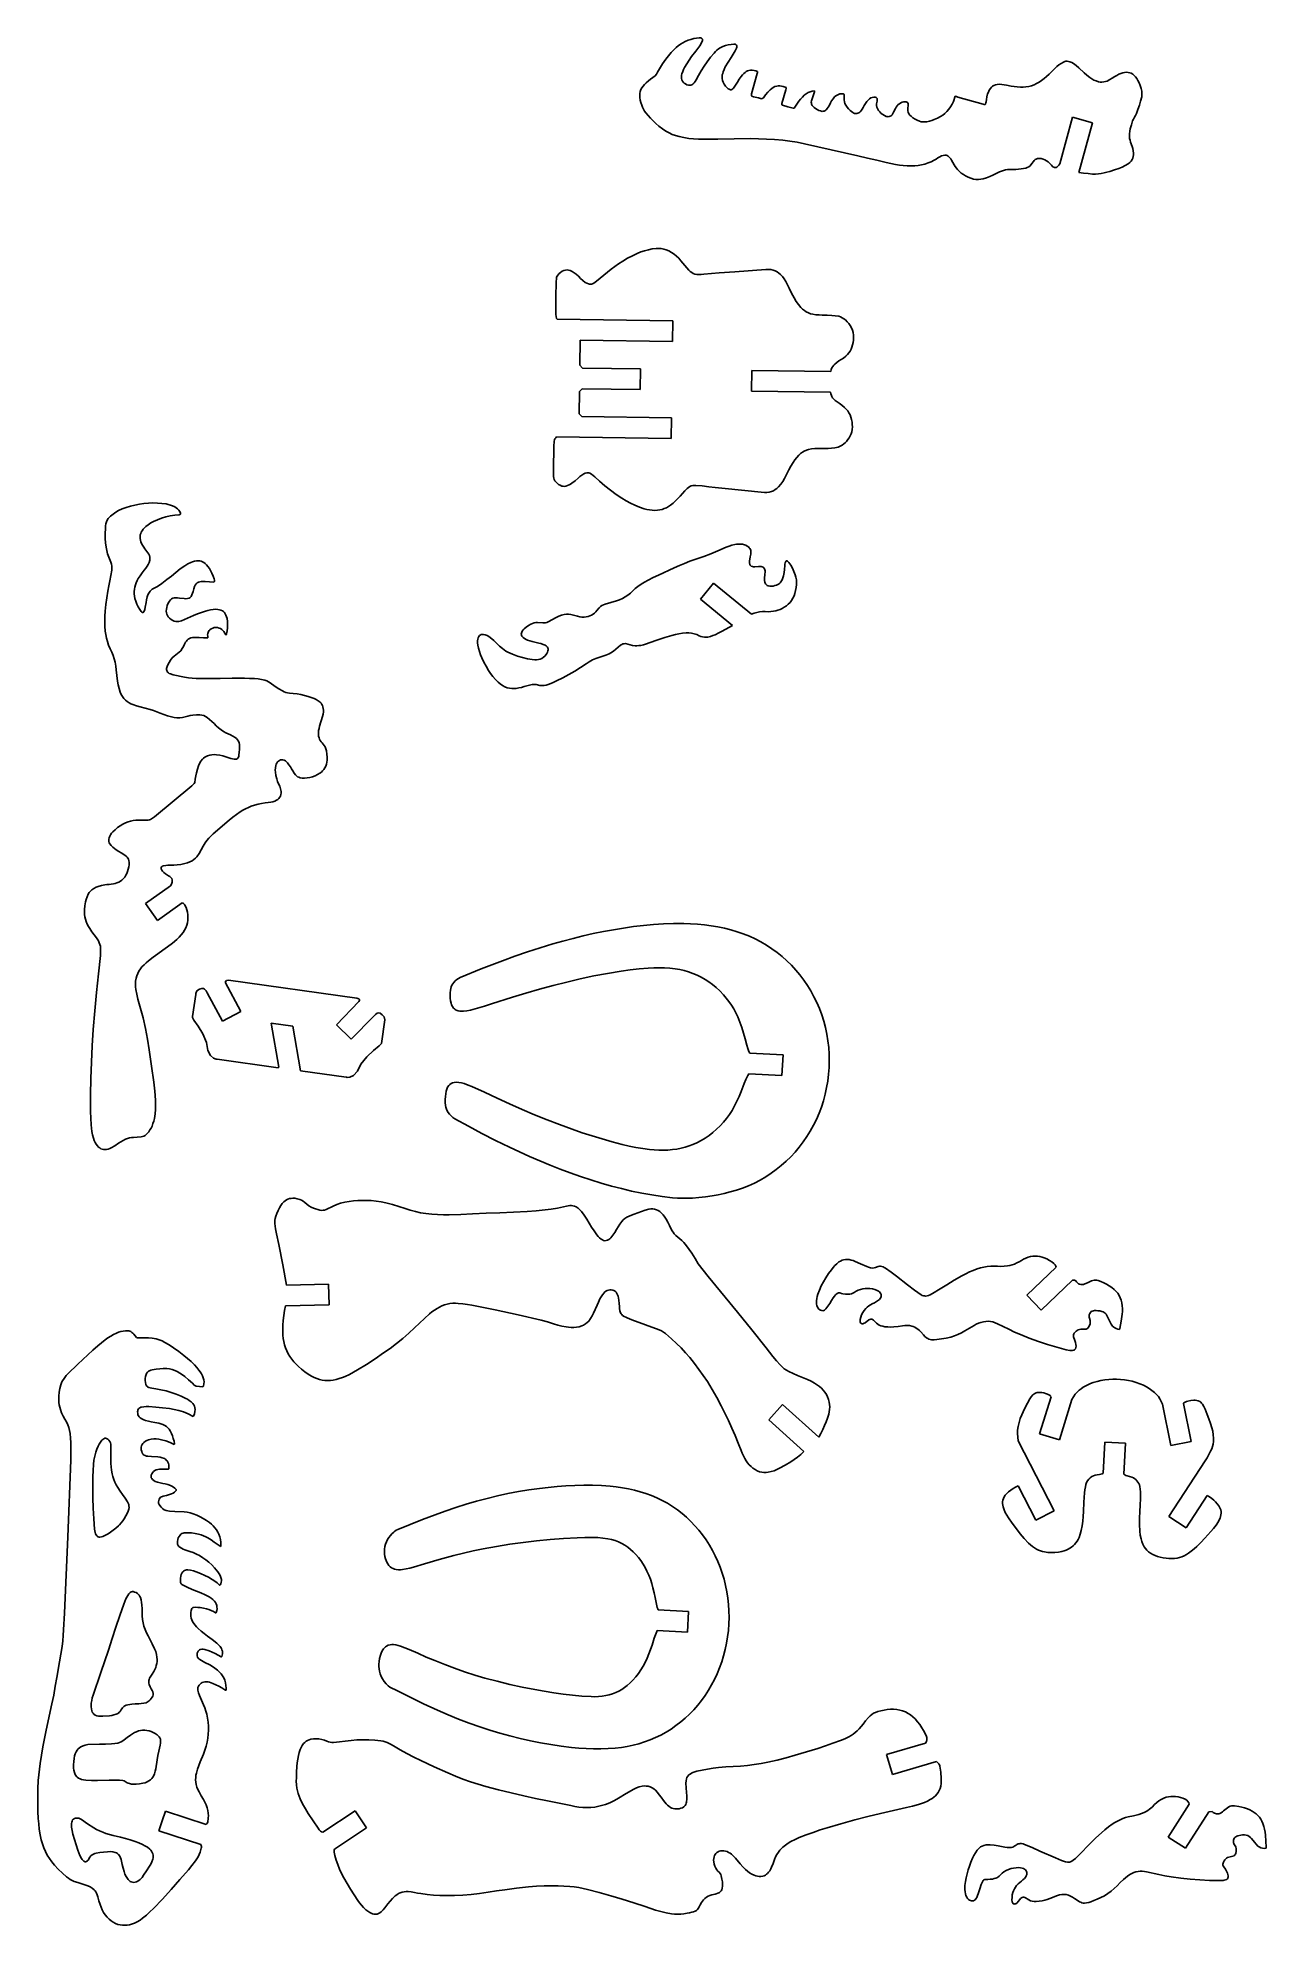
# Model space of a CAD drawing. Extents: x -40.2 to -8.1, y -2.1 to 47.3.
import ezdxf

# ---------------------------------------------------------------- set-up
doc = ezdxf.new("R2010")
doc.units = 0

msp = doc.modelspace()

# ---------------------------------------------------------------- linework, layer by layer
at = {"layer": '5'}
for p, q in [((-23.711464, 46.859486), (-23.640144, 46.944601)), ((-23.640144, 46.944601), (-23.564549, 47.025943)), ((-23.564549, 47.025943), (-23.511908, 47.075646)), ((-23.511908, 47.075646), (-23.455864, 47.121479)), ((-23.455864, 47.121479), (-23.3967, 47.163207)), ((-23.3967, 47.163207), (-23.334717, 47.200619)), ((-23.334717, 47.200619), (-23.27023, 47.233527)), ((-23.27023, 47.233527), (-23.198846, 47.262705)), ((-23.198846, 47.262705), (-23.125816, 47.287478)), ((-23.125816, 47.287478), (-23.051412, 47.307754)), ((-22.999047, 46.976912), (-23.10525, 46.835347)), ((-23.051412, 47.307754), (-22.97591, 47.323456)), ((-22.89481, 47.11993), (-22.999047, 46.976912)), ((-22.97591, 47.323456), (-22.91038, 47.330074)), ((-22.91038, 47.330074), (-22.876917, 47.327584)), ((-22.867977, 47.161763), (-22.89481, 47.11993)), ((-22.876917, 47.327584), (-22.84485, 47.317697)), ((-22.842981, 47.204719), (-22.867977, 47.161763)), ((-22.84485, 47.317697), (-22.831298, 47.305556)), ((-22.830693, 47.231466), (-22.842981, 47.204719)), ((-22.831298, 47.305556), (-22.822725, 47.289507)), ((-22.823854, 47.260095), (-22.830693, 47.231466)), ((-22.822725, 47.289507), (-22.823854, 47.260095)), ((-22.609568, 46.818376), (-22.519227, 46.929825)), ((-22.519227, 46.929825), (-22.483527, 46.969262)), ((-22.483527, 46.969262), (-22.44466, 47.005582)), ((-22.44466, 47.005582), (-22.402899, 47.038532)), ((-22.402899, 47.038532), (-22.358534, 47.067883)), ((-22.358534, 47.067883), (-22.290037, 47.099401)), ((-22.290037, 47.099401), (-22.219095, 47.124943)), ((-22.219095, 47.124943), (-22.146228, 47.144322)), ((-22.146228, 47.144322), (-22.07197, 47.157397)), ((-22.07197, 47.157397), (-21.996866, 47.16407)), ((-21.965341, 46.985303), (-22.014122, 46.900164)), ((-21.996866, 47.16407), (-21.96132, 47.159998)), ((-21.94737, 47.021515), (-21.965341, 46.985303)), ((-21.96132, 47.159998), (-21.94779, 47.15388)), ((-21.94779, 47.15388), (-21.936335, 47.144431)), ((-21.931764, 47.058807), (-21.94737, 47.021515)), ((-21.936335, 47.144431), (-21.927754, 47.132312)), ((-21.925158, 47.082832), (-21.931764, 47.058807)), ((-21.927754, 47.132312), (-21.923801, 47.107711)), ((-21.923801, 47.107711), (-21.925158, 47.082832)), ((-23.99699, 46.426324), (-23.945136, 46.515704)), ((-23.945136, 46.515704), (-23.864098, 46.644813)), ((-23.864098, 46.644813), (-23.778321, 46.770823)), ((-23.778321, 46.770823), (-23.711464, 46.859486)), ((-23.338291, 46.443598), (-23.357861, 46.388007)), ((-23.315424, 46.497915), (-23.338291, 46.443598)), ((-23.28934, 46.550764), (-23.315424, 46.497915)), ((-23.23309, 46.648868), (-23.28934, 46.550764)), ((-23.171668, 46.74382), (-23.23309, 46.648868)), ((-23.10525, 46.835347), (-23.171668, 46.74382)), ((-22.921977, 46.337755), (-22.851502, 46.462718)), ((-22.851502, 46.462718), (-22.775852, 46.584617)), ((-22.775852, 46.584617), (-22.69516, 46.70324)), ((-22.69516, 46.70324), (-22.609568, 46.818376)), ((-22.280186, 46.439228), (-22.292901, 46.398077)), ((-22.254412, 46.503356), (-22.280186, 46.439228)), ((-22.223648, 46.565245), (-22.254412, 46.503356)), ((-22.147732, 46.692875), (-22.223648, 46.565245)), ((-22.06664, 46.81728), (-22.147732, 46.692875)), ((-22.014122, 46.900164), (-22.06664, 46.81728)), ((-21.707566, 46.423527), (-21.676182, 46.446502)), ((-21.676182, 46.446502), (-21.641649, 46.464398)), ((-21.641649, 46.464398), (-21.604782, 46.476792)), ((-21.604782, 46.476792), (-21.566452, 46.483393)), ((-21.566452, 46.483393), (-21.518574, 46.482757)), ((-21.518574, 46.482757), (-21.471237, 46.475553)), ((-21.471237, 46.475553), (-21.425338, 46.461916)), ((-21.425338, 46.461916), (-21.405166, 46.456871)), ((-21.405166, 46.456871), (-21.385712, 46.449532)), ((-21.385712, 46.449532), (-21.383672, 46.436005)), ((-21.383672, 46.436005), (-21.385333, 46.422426)), ((-13.750522, 46.380431), (-13.546096, 46.575085)), ((-13.546096, 46.575085), (-13.49383, 46.620434)), ((-13.49383, 46.620434), (-13.436986, 46.659891)), ((-13.436986, 46.659891), (-13.376223, 46.692997)), ((-13.376223, 46.692997), (-13.343716, 46.70562)), ((-13.343716, 46.70562), (-13.309644, 46.713053)), ((-13.309644, 46.713053), (-13.274833, 46.715117)), ((-13.274833, 46.715117), (-13.240122, 46.711762)), ((-13.240122, 46.711762), (-13.206351, 46.703069)), ((-13.206351, 46.703069), (-13.158222, 46.681621)), ((-13.158222, 46.681621), (-13.113053, 46.65449)), ((-13.113053, 46.65449), (-13.041018, 46.600485)), ((-13.041018, 46.600485), (-12.973107, 46.541378)), ((-12.973107, 46.541378), (-12.833161, 46.413304)), ((-24.448664, 45.926633), (-24.433464, 45.976704)), ((-24.433464, 45.976704), (-24.408586, 46.022993)), ((-24.408586, 46.022993), (-24.377161, 46.065112)), ((-24.377161, 46.065112), (-24.336089, 46.109878)), ((-24.336089, 46.109878), (-24.291704, 46.151361)), ((-24.291704, 46.151361), (-24.23526, 46.199024)), ((-24.23526, 46.199024), (-24.177138, 46.244624)), ((-24.177138, 46.244624), (-24.119132, 46.289887)), ((-24.119132, 46.289887), (-24.062572, 46.336943)), ((-24.062572, 46.336943), (-24.027173, 46.37972)), ((-24.027173, 46.37972), (-23.99699, 46.426324)), ((-23.36764, 46.347933), (-23.371449, 46.306858)), ((-23.371449, 46.306858), (-23.369205, 46.265669)), ((-23.369205, 46.265669), (-23.360957, 46.225251)), ((-23.357861, 46.388007), (-23.36764, 46.347933)), ((-23.360957, 46.225251), (-23.346713, 46.19485)), ((-23.346713, 46.19485), (-23.327091, 46.16761)), ((-23.327091, 46.16761), (-23.302767, 46.14447)), ((-23.302767, 46.14447), (-23.267393, 46.12072)), ((-23.267393, 46.12072), (-23.229165, 46.101903)), ((-23.229165, 46.101903), (-23.188768, 46.088357)), ((-23.188768, 46.088357), (-23.158651, 46.085298)), ((-23.158651, 46.085298), (-23.128611, 46.08905)), ((-23.128611, 46.08905), (-23.100171, 46.099422)), ((-23.100171, 46.099422), (-23.074769, 46.11589)), ((-23.074769, 46.11589), (-23.042347, 46.150013)), ((-23.042347, 46.150013), (-23.012959, 46.186781)), ((-23.012959, 46.186781), (-22.986818, 46.225925)), ((-22.986818, 46.225925), (-22.921977, 46.337755)), ((-22.301916, 46.35596), (-22.30716, 46.31321)), ((-22.30716, 46.31321), (-22.30456, 46.262821)), ((-22.30456, 46.262821), (-22.294667, 46.213344)), ((-22.292901, 46.398077), (-22.301916, 46.35596)), ((-22.294667, 46.213344), (-22.277691, 46.165829)), ((-22.277691, 46.165829), (-22.249752, 46.112823)), ((-22.249752, 46.112823), (-22.215777, 46.063468)), ((-22.215777, 46.063468), (-22.176236, 46.018448)), ((-22.176236, 46.018448), (-22.151626, 45.996687)), ((-22.151626, 45.996687), (-22.123222, 45.980182)), ((-22.123222, 45.980182), (-22.09213, 45.969575)), ((-22.09213, 45.969575), (-22.070629, 45.969675)), ((-22.070629, 45.969675), (-22.050078, 45.975993)), ((-22.050078, 45.975993), (-22.027115, 45.991038)), ((-22.027115, 45.991038), (-22.008025, 46.010765)), ((-22.008025, 46.010765), (-21.955836, 46.086261)), ((-21.955836, 46.086261), (-21.907396, 46.164216)), ((-21.907396, 46.164216), (-21.858551, 46.242314)), ((-21.858551, 46.242314), (-21.805567, 46.317666)), ((-21.805567, 46.317666), (-21.775553, 46.355348)), ((-21.775553, 46.355348), (-21.742826, 46.3907)), ((-21.742826, 46.3907), (-21.707566, 46.423527)), ((-21.392095, 46.39532), (-21.535115, 45.860665)), ((-21.385333, 46.422426), (-21.392095, 46.39532)), ((-21.111157, 45.903384), (-21.046021, 45.96943)), ((-21.046021, 45.96943), (-21.009298, 46.001542)), ((-21.009298, 46.001542), (-20.968716, 46.028614)), ((-20.968716, 46.028614), (-20.924962, 46.050186)), ((-20.924962, 46.050186), (-20.878778, 46.065894)), ((-20.878778, 46.065894), (-20.836792, 46.072356)), ((-20.836792, 46.072356), (-20.794312, 46.072591)), ((-20.794312, 46.072591), (-20.752257, 46.066595)), ((-20.752257, 46.066595), (-20.711535, 46.054498)), ((-20.643208, 45.970066), (-20.741858, 45.606942)), ((-20.711535, 46.054498), (-20.630762, 46.031075)), ((-20.634723, 46.000109), (-20.643208, 45.970066)), ((-20.630762, 46.031075), (-20.634723, 46.000109)), ((-19.949347, 45.933792), (-19.891434, 45.944094)), ((-19.891434, 45.944094), (-19.888485, 45.938151)), ((-15.340828, 45.909756), (-15.316497, 45.959152)), ((-15.316497, 45.959152), (-15.287219, 46.005786)), ((-15.287219, 46.005786), (-15.261535, 46.035409)), ((-15.261535, 46.035409), (-15.232194, 46.061414)), ((-15.232194, 46.061414), (-15.193629, 46.084007)), ((-15.193629, 46.084007), (-15.152032, 46.100355)), ((-15.152032, 46.100355), (-15.108404, 46.110064)), ((-15.108404, 46.110064), (-15.04652, 46.113961)), ((-15.04652, 46.113961), (-14.984614, 46.110416)), ((-14.984614, 46.110416), (-14.863845, 46.090428)), ((-14.863845, 46.090428), (-14.743756, 46.066696)), ((-14.743756, 46.066696), (-14.664094, 46.051958)), ((-14.664094, 46.051958), (-14.583721, 46.041799)), ((-14.583721, 46.041799), (-14.502897, 46.036253)), ((-14.502897, 46.036253), (-14.429642, 46.036297)), ((-14.429642, 46.036297), (-14.356667, 46.042704)), ((-14.356667, 46.042704), (-14.284525, 46.055427)), ((-14.284525, 46.055427), (-14.213761, 46.074369)), ((-14.213761, 46.074369), (-14.14491, 46.099387)), ((-14.14491, 46.099387), (-14.078493, 46.130293)), ((-14.078493, 46.130293), (-14.015012, 46.166851)), ((-14.015012, 46.166851), (-13.954947, 46.208786)), ((-13.954947, 46.208786), (-13.884175, 46.262819)), ((-13.884175, 46.262819), (-13.815985, 46.320075)), ((-13.815985, 46.320075), (-13.750522, 46.380431)), ((-12.833161, 46.413304), (-12.760321, 46.349558)), ((-12.760321, 46.349558), (-12.683813, 46.290262)), ((-12.683813, 46.290262), (-12.632041, 46.254589)), ((-12.632041, 46.254589), (-12.577111, 46.224003)), ((-12.577111, 46.224003), (-12.51952, 46.19878)), ((-12.51952, 46.19878), (-12.459791, 46.17915)), ((-12.459791, 46.17915), (-12.414786, 46.1707)), ((-12.414786, 46.1707), (-12.369053, 46.168377)), ((-12.369053, 46.168377), (-12.323424, 46.172223)), ((-12.323424, 46.172223), (-12.278725, 46.182169)), ((-12.278725, 46.182169), (-12.235769, 46.198033)), ((-12.235769, 46.198033), (-12.165665, 46.233819)), ((-12.165665, 46.233819), (-12.097352, 46.272918)), ((-12.097352, 46.272918), (-12.030988, 46.315241)), ((-12.030988, 46.315241), (-11.98046, 46.345644)), ((-11.98046, 46.345644), (-11.928597, 46.373709)), ((-11.928597, 46.373709), (-11.878525, 46.396023)), ((-11.878525, 46.396023), (-11.826207, 46.41239)), ((-11.826207, 46.41239), (-11.777912, 46.422506)), ((-11.777912, 46.422506), (-11.728719, 46.426336)), ((-11.728719, 46.426336), (-11.679441, 46.423818)), ((-11.679441, 46.423818), (-11.639159, 46.41443)), ((-11.639159, 46.41443), (-11.600714, 46.399174)), ((-11.600714, 46.399174), (-11.564956, 46.378387)), ((-11.564956, 46.378387), (-11.532675, 46.352529)), ((-11.532675, 46.352529), (-11.494176, 46.309895)), ((-11.494176, 46.309895), (-11.459987, 46.263733)), ((-11.459987, 46.263733), (-11.430431, 46.214476)), ((-11.430431, 46.214476), (-11.397882, 46.146413)), ((-11.397882, 46.146413), (-11.369715, 46.076424)), ((-11.369715, 46.076424), (-11.345637, 46.004534)), ((-11.345637, 46.004534), (-11.327428, 45.930939)), ((-24.461251, 45.822917), (-24.457968, 45.87514)), ((-24.458469, 45.770664), (-24.461251, 45.822917)), ((-24.447595, 45.700849), (-24.458469, 45.770664)), ((-24.457968, 45.87514), (-24.448664, 45.926633)), ((-24.431537, 45.632041), (-24.447595, 45.700849)), ((-24.410383, 45.564624), (-24.431537, 45.632041)), ((-24.38955, 45.511302), (-24.410383, 45.564624)), ((-24.364138, 45.460003), (-24.38955, 45.511302)), ((-24.334342, 45.41112), (-24.364138, 45.460003)), ((-21.535115, 45.860665), (-21.539637, 45.832665)), ((-21.539637, 45.832665), (-21.537697, 45.817636)), ((-21.537697, 45.817636), (-21.52986, 45.804665)), ((-21.52986, 45.804665), (-21.485358, 45.787662)), ((-21.485358, 45.787662), (-21.439216, 45.775808)), ((-21.439216, 45.775808), (-21.357806, 45.753577)), ((-21.357806, 45.753577), (-21.275891, 45.733292)), ((-21.275891, 45.733292), (-21.257191, 45.736122)), ((-21.257191, 45.736122), (-21.240668, 45.745324)), ((-21.240668, 45.745324), (-21.228415, 45.75973)), ((-21.228415, 45.75973), (-21.172035, 45.833392)), ((-21.172035, 45.833392), (-21.111157, 45.903384)), ((-20.741858, 45.606942), (-20.743634, 45.583424)), ((-20.743634, 45.583424), (-20.737242, 45.57001)), ((-20.737242, 45.57001), (-20.724987, 45.561606)), ((-20.724987, 45.561606), (-20.587296, 45.522304)), ((-20.587296, 45.522304), (-20.448542, 45.486936)), ((-20.448542, 45.486936), (-20.42978, 45.489018)), ((-20.42978, 45.489018), (-20.413413, 45.498422)), ((-20.413413, 45.498422), (-20.402166, 45.513583)), ((-20.402166, 45.513583), (-20.351756, 45.593469)), ((-20.351756, 45.593469), (-20.298473, 45.671468)), ((-20.298473, 45.671468), (-20.255182, 45.726952)), ((-20.255182, 45.726952), (-20.207968, 45.779138)), ((-20.207968, 45.779138), (-20.157081, 45.827749)), ((-20.157081, 45.827749), (-20.110238, 45.863327)), ((-20.110238, 45.863327), (-20.05952, 45.893124)), ((-20.05952, 45.893124), (-20.005639, 45.916722)), ((-20.005639, 45.916722), (-19.949347, 45.933792)), ((-19.971748, 45.676404), (-19.975167, 45.647101)), ((-19.975167, 45.647101), (-19.972869, 45.61769)), ((-19.972869, 45.61769), (-19.964939, 45.589275)), ((-19.893659, 45.916643), (-19.971748, 45.676404)), ((-19.964939, 45.589275), (-19.947621, 45.556861)), ((-19.947621, 45.556861), (-19.924993, 45.527905)), ((-19.924993, 45.527905), (-19.897727, 45.503265)), ((-19.897727, 45.503265), (-19.860093, 45.474396)), ((-19.88917, 45.931553), (-19.893659, 45.916643)), ((-19.888485, 45.938151), (-19.88917, 45.931553)), ((-19.860093, 45.474396), (-19.819563, 45.449757)), ((-19.819563, 45.449757), (-19.776612, 45.429635)), ((-19.5961, 45.434848), (-19.574858, 45.453766)), ((-19.574858, 45.453766), (-19.556376, 45.475388)), ((-19.556376, 45.475388), (-19.510311, 45.549568)), ((-19.510311, 45.549568), (-19.470798, 45.627434)), ((-19.470798, 45.627434), (-19.44118, 45.681954)), ((-19.44118, 45.681954), (-19.405688, 45.732846)), ((-19.405688, 45.732846), (-19.364762, 45.77948)), ((-19.364762, 45.77948), (-19.332029, 45.805859)), ((-19.332029, 45.805859), (-19.296609, 45.8285)), ((-19.296609, 45.8285), (-19.258925, 45.847133)), ((-19.258925, 45.847133), (-19.224708, 45.858647)), ((-19.224708, 45.858647), (-19.189174, 45.865032)), ((-19.189174, 45.865032), (-19.153089, 45.86615)), ((-19.153089, 45.86615), (-19.137036, 45.863532)), ((-19.137036, 45.863532), (-19.122998, 45.855319)), ((-19.122998, 45.855319), (-19.112849, 45.842608)), ((-19.113637, 45.772082), (-19.117838, 45.736943)), ((-19.117838, 45.736943), (-19.117629, 45.701555)), ((-19.117629, 45.701555), (-19.109254, 45.653088)), ((-19.11023, 45.807311), (-19.113637, 45.772082)), ((-19.112849, 45.842608), (-19.11023, 45.807311)), ((-19.109254, 45.653088), (-19.093832, 45.606385)), ((-19.093832, 45.606385), (-19.071698, 45.562462)), ((-19.071698, 45.562462), (-19.038495, 45.512795)), ((-19.038495, 45.512795), (-19.000546, 45.466652)), ((-19.000546, 45.466652), (-18.958224, 45.424485)), ((-18.681372, 45.408886), (-18.64651, 45.456733)), ((-18.64651, 45.456733), (-18.614857, 45.506762)), ((-18.614857, 45.506762), (-18.58655, 45.558757)), ((-18.58655, 45.558757), (-18.555969, 45.611993)), ((-18.555969, 45.611993), (-18.520491, 45.6621)), ((-18.520491, 45.6621), (-18.480436, 45.708628)), ((-18.480436, 45.708628), (-18.449866, 45.734024)), ((-18.449866, 45.734024), (-18.415237, 45.753525)), ((-18.415237, 45.753525), (-18.377671, 45.766499)), ((-18.377671, 45.766499), (-18.338387, 45.772523)), ((-18.338387, 45.772523), (-18.29866, 45.771404)), ((-18.29866, 45.771404), (-18.281028, 45.766387)), ((-18.281028, 45.766387), (-18.265804, 45.756172)), ((-18.262211, 45.636167), (-18.26671, 45.600657)), ((-18.26671, 45.600657), (-18.266492, 45.557587)), ((-18.266492, 45.557587), (-18.258473, 45.51527)), ((-18.265804, 45.756172), (-18.254477, 45.741758)), ((-18.254906, 45.671208), (-18.262211, 45.636167)), ((-18.258473, 45.51527), (-18.242918, 45.475107)), ((-18.250956, 45.694599), (-18.254906, 45.671208)), ((-18.254477, 45.741758), (-18.250811, 45.718321)), ((-18.250811, 45.718321), (-18.250956, 45.694599)), ((-18.242918, 45.475107), (-18.215387, 45.429321)), ((-17.822024, 45.3802), (-17.77354, 45.480445)), ((-17.77354, 45.480445), (-17.751557, 45.516483)), ((-17.751557, 45.516483), (-17.72592, 45.550021)), ((-17.72592, 45.550021), (-17.696912, 45.580689)), ((-17.696912, 45.580689), (-17.665561, 45.604867)), ((-17.665561, 45.604867), (-17.631508, 45.625064)), ((-17.631508, 45.625064), (-17.595257, 45.64098)), ((-17.595257, 45.64098), (-17.562091, 45.649982)), ((-17.562091, 45.649982), (-17.527935, 45.653776)), ((-17.527935, 45.653776), (-17.493602, 45.652272)), ((-17.493602, 45.652272), (-17.475631, 45.647458)), ((-17.475631, 45.647458), (-17.459519, 45.638155)), ((-17.459519, 45.638155), (-17.446364, 45.624999)), ((-17.447153, 45.485275), (-17.449397, 45.45009)), ((-17.449397, 45.45009), (-17.44601, 45.414997)), ((-17.437186, 45.555137), (-17.447153, 45.485275)), ((-17.446364, 45.624999), (-17.438702, 45.602471)), ((-17.438702, 45.602471), (-17.435603, 45.578879)), ((-17.435603, 45.578879), (-17.437186, 45.555137)), ((-16.425602, 45.39812), (-16.375286, 45.458931)), ((-16.375286, 45.458931), (-16.330081, 45.523632)), ((-16.330081, 45.523632), (-16.290288, 45.591796)), ((-16.290288, 45.591796), (-16.25617, 45.662969)), ((-16.25617, 45.662969), (-16.211546, 45.797795)), ((-16.211546, 45.797795), (-16.175024, 45.789764)), ((-16.175024, 45.789764), (-16.139185, 45.779089)), ((-16.139185, 45.779089), (-15.478724, 45.589611)), ((-15.478724, 45.589611), (-15.448447, 45.584487)), ((-15.448447, 45.584487), (-15.432091, 45.586902)), ((-15.432091, 45.586902), (-15.41817, 45.595819)), ((-15.41817, 45.595819), (-15.406827, 45.623653)), ((-15.406827, 45.623653), (-15.400989, 45.653137)), ((-15.400989, 45.653137), (-15.393636, 45.710455)), ((-15.393636, 45.710455), (-15.379334, 45.784867)), ((-15.379334, 45.784867), (-15.359951, 45.85812)), ((-15.359951, 45.85812), (-15.340828, 45.909756)), ((-11.426343, 45.452433), (-11.468032, 45.344512)), ((-11.389282, 45.56203), (-11.426343, 45.452433)), ((-11.356916, 45.673105), (-11.389282, 45.56203)), ((-11.329305, 45.785455), (-11.356916, 45.673105)), ((-11.321699, 45.833693), (-11.329305, 45.785455)), ((-11.327428, 45.930939), (-11.32107, 45.882522)), ((-11.32107, 45.882522), (-11.321699, 45.833693)), ((-24.30039, 45.365027), (-24.334342, 45.41112)), ((-24.243985, 45.296094), (-24.30039, 45.365027)), ((-24.184809, 45.229525), (-24.243985, 45.296094)), ((-24.122962, 45.16543), (-24.184809, 45.229525)), ((-24.043916, 45.087553), (-24.122962, 45.16543)), ((-23.959984, 45.014969), (-24.043916, 45.087553)), ((-23.871518, 44.947983), (-23.959984, 45.014969)), ((-19.776612, 45.429635), (-19.73174, 45.414265)), ((-19.73174, 45.414265), (-19.685471, 45.403827)), ((-19.685471, 45.403827), (-19.662688, 45.404478)), ((-19.662688, 45.404478), (-19.640478, 45.409596)), ((-19.640478, 45.409596), (-19.619709, 45.418982)), ((-19.619709, 45.418982), (-19.5961, 45.434848)), ((-18.958224, 45.424485), (-18.924818, 45.397212)), ((-18.924818, 45.397212), (-18.889011, 45.373178)), ((-18.889011, 45.373178), (-18.865072, 45.360117)), ((-18.865072, 45.360117), (-18.839326, 45.351126)), ((-18.839326, 45.351126), (-18.812461, 45.346442)), ((-18.812461, 45.346442), (-18.785192, 45.346192)), ((-18.785192, 45.346192), (-18.755246, 45.354206)), ((-18.755246, 45.354206), (-18.727323, 45.367671)), ((-18.727323, 45.367671), (-18.702406, 45.386114)), ((-18.702406, 45.386114), (-18.681372, 45.408886)), ((-18.215387, 45.429321), (-18.181887, 45.387702)), ((-18.181887, 45.387702), (-18.143039, 45.351025)), ((-18.143039, 45.351025), (-18.103227, 45.320304)), ((-18.103227, 45.320304), (-18.060186, 45.2943)), ((-18.060186, 45.2943), (-18.014471, 45.27335)), ((-18.014471, 45.27335), (-17.988513, 45.266424)), ((-17.988513, 45.266424), (-17.961714, 45.264539)), ((-17.961714, 45.264539), (-17.935042, 45.267763)), ((-17.935042, 45.267763), (-17.909463, 45.275978)), ((-17.909463, 45.275978), (-17.885903, 45.288888)), ((-17.885903, 45.288888), (-17.859926, 45.315864)), ((-17.859926, 45.315864), (-17.83846, 45.34655)), ((-17.83846, 45.34655), (-17.822024, 45.3802)), ((-17.44601, 45.414997), (-17.437079, 45.380891)), ((-17.437079, 45.380891), (-17.418354, 45.342233)), ((-17.418354, 45.342233), (-17.393601, 45.307128)), ((-17.393601, 45.307128), (-17.363476, 45.276507)), ((-17.363476, 45.276507), (-17.313191, 45.236261)), ((-17.313191, 45.236261), (-17.259532, 45.200639)), ((-17.259532, 45.200639), (-17.202922, 45.16992)), ((-17.202922, 45.16992), (-17.143809, 45.144348)), ((-17.143809, 45.144348), (-17.096461, 45.132677)), ((-17.096461, 45.132677), (-17.048043, 45.126859)), ((-17.048043, 45.126859), (-16.999278, 45.126982)), ((-16.999278, 45.126982), (-16.950891, 45.133042)), ((-16.950891, 45.133042), (-16.885586, 45.147376)), ((-16.885586, 45.147376), (-16.821209, 45.165427)), ((-16.821209, 45.165427), (-16.757972, 45.187135)), ((-16.757972, 45.187135), (-16.673222, 45.222983)), ((-16.673222, 45.222983), (-16.591787, 45.265831)), ((-16.591787, 45.265831), (-16.532508, 45.304896)), ((-16.532508, 45.304896), (-16.476964, 45.34911)), ((-16.476964, 45.34911), (-16.425602, 45.39812)), ((-13.143017, 45.248544), (-13.47189, 44.029828)), ((-12.620462, 45.10753), (-13.143017, 45.248544)), ((-12.971315, 43.807362), (-12.620462, 45.10753)), ((-11.59935, 45.051786), (-11.627291, 44.950152)), ((-11.565627, 45.15165), (-11.59935, 45.051786)), ((-11.544869, 45.200979), (-11.565627, 45.15165)), ((-11.519458, 45.248081), (-11.544869, 45.200979)), ((-11.492544, 45.295656), (-11.519458, 45.248081)), ((-11.468032, 45.344512), (-11.492544, 45.295656)), ((-23.778893, 44.886879), (-23.871518, 44.947983)), ((-23.6971, 44.841197), (-23.778893, 44.886879)), ((-23.612185, 44.801618), (-23.6971, 44.841197)), ((-23.524604, 44.768354), (-23.612185, 44.801618)), ((-23.434825, 44.741581), (-23.524604, 44.768354)), ((-23.30935, 44.715664), (-23.434825, 44.741581)), ((-23.182719, 44.696161), (-23.30935, 44.715664)), ((-23.055261, 44.68312), (-23.182719, 44.696161)), ((-22.927304, 44.676577), (-23.055261, 44.68312)), ((-22.673544, 44.673459), (-22.927304, 44.676577)), ((-22.419783, 44.676589), (-22.673544, 44.673459)), ((-21.995237, 44.686022), (-22.419783, 44.676589)), ((-21.570605, 44.689906), (-21.995237, 44.686022)), ((-21.357969, 44.687663), (-21.570605, 44.689906)), ((-21.145464, 44.67987), (-21.357969, 44.687663)), ((-20.933235, 44.666532), (-21.145464, 44.67987)), ((-20.721426, 44.647659), (-20.933235, 44.666532)), ((-20.531633, 44.623959), (-20.721426, 44.647659)), ((-20.342841, 44.593285), (-20.531633, 44.623959)), ((-20.155307, 44.555678), (-20.342841, 44.593285)), ((-18.752801, 44.238899), (-20.155307, 44.555678)), ((-11.648144, 44.816386), (-11.649845, 44.748654)), ((-11.649845, 44.748654), (-11.644385, 44.697354)), ((-11.640608, 44.88372), (-11.648144, 44.816386)), ((-11.644385, 44.697354), (-11.634498, 44.646722)), ((-11.627291, 44.950152), (-11.640608, 44.88372)), ((-11.634498, 44.646722), (-11.620256, 44.597138)), ((-11.620256, 44.597138), (-11.582573, 44.4835)), ((-11.582573, 44.4835), (-11.564893, 44.427812)), ((-18.50699, 44.182009), (-18.752801, 44.238899)), ((-18.261841, 44.122334), (-18.50699, 44.182009)), ((-18.017065, 44.064587), (-18.261841, 44.122334)), ((-17.770881, 44.013172), (-18.017065, 44.064587)), ((-17.670472, 43.995561), (-17.770881, 44.013172)), ((-17.569281, 43.983215), (-17.670472, 43.995561)), ((-17.467583, 43.976169), (-17.569281, 43.983215)), ((-17.365656, 43.974442), (-17.467583, 43.976169)), ((-17.263778, 43.978038), (-17.365656, 43.974442)), ((-17.175647, 43.987566), (-17.263778, 43.978038)), ((-17.088398, 44.003238), (-17.175647, 43.987566)), ((-17.002459, 44.024976), (-17.088398, 44.003238)), ((-16.918253, 44.052674), (-17.002459, 44.024976)), ((-16.836191, 44.086196), (-16.918253, 44.052674)), ((-16.756675, 44.125379), (-16.836191, 44.086196)), ((-16.707929, 44.15427), (-16.756675, 44.125379)), ((-16.661119, 44.186203), (-16.707929, 44.15427)), ((-16.614969, 44.216176), (-16.661119, 44.186203)), ((-16.565562, 44.240406), (-16.614969, 44.216176)), ((-16.522006, 44.251965), (-16.565562, 44.240406)), ((-16.477178, 44.256572), (-16.522006, 44.251965)), ((-16.446083, 44.253438), (-16.477178, 44.256572)), ((-16.416227, 44.244203), (-16.446083, 44.253438)), ((-16.388794, 44.229233), (-16.416227, 44.244203)), ((-16.355487, 44.198104), (-16.388794, 44.229233)), ((-16.326843, 44.162637), (-16.355487, 44.198104)), ((-16.303421, 44.123523), (-16.326843, 44.162637)), ((-16.236001, 44.000986), (-16.303421, 44.123523)), ((-16.208799, 43.958063), (-16.236001, 44.000986)), ((-14.250896, 43.982352), (-14.285631, 43.955398)), ((-14.202616, 44.036855), (-14.250896, 43.982352)), ((-14.159458, 44.095498), (-14.202616, 44.036855)), ((-14.139461, 44.119289), (-14.159458, 44.095498)), ((-14.115917, 44.139576), (-14.139461, 44.119289)), ((-14.089431, 44.155838), (-14.115917, 44.139576)), ((-14.05681, 44.166017), (-14.089431, 44.155838)), ((-14.02303, 44.171188), (-14.05681, 44.166017)), ((-13.988857, 44.171231), (-14.02303, 44.171188)), ((-13.955065, 44.166147), (-13.988857, 44.171231)), ((-13.908638, 44.152774), (-13.955065, 44.166147)), ((-13.863711, 44.135004), (-13.908638, 44.152774)), ((-13.820698, 44.113), (-13.863711, 44.135004)), ((-13.773566, 44.078818), (-13.820698, 44.113)), ((-13.730898, 44.039203), (-13.773566, 44.078818)), ((-13.693317, 43.994733), (-13.730898, 44.039203)), ((-13.673725, 43.972574), (-13.693317, 43.994733)), ((-13.6517, 43.952831), (-13.673725, 43.972574)), ((-13.50025, 43.993184), (-13.533151, 43.960555)), ((-13.47189, 44.029828), (-13.50025, 43.993184)), ((-11.758925, 43.987609), (-11.839615, 43.946916)), ((-11.68132, 44.033917), (-11.758925, 43.987609)), ((-11.642013, 44.065282), (-11.68132, 44.033917)), ((-11.607372, 44.101735), (-11.642013, 44.065282)), ((-11.578051, 44.142589), (-11.607372, 44.101735)), ((-11.560171, 44.182859), (-11.578051, 44.142589)), ((-11.564893, 44.427812), (-11.551814, 44.370867)), ((-11.548296, 44.225289), (-11.560171, 44.182859)), ((-11.551814, 44.370867), (-11.543424, 44.313045)), ((-11.542674, 44.26899), (-11.548296, 44.225289)), ((-11.543424, 44.313045), (-11.542674, 44.26899)), ((-16.178657, 43.91715), (-16.208799, 43.958063)), ((-16.145724, 43.878449), (-16.178657, 43.91715)), ((-16.098813, 43.831062), (-16.145724, 43.878449)), ((-16.048417, 43.7874), (-16.098813, 43.831062)), ((-15.994829, 43.74772), (-16.048417, 43.7874)), ((-15.938365, 43.712253), (-15.994829, 43.74772)), ((-15.871717, 43.678898), (-15.938365, 43.712253)), ((-15.802149, 43.652164), (-15.871717, 43.678898)), ((-15.730316, 43.632302), (-15.802149, 43.652164)), ((-15.6668, 43.622018), (-15.730316, 43.632302)), ((-15.602504, 43.619547), (-15.6668, 43.622018)), ((-15.538386, 43.624928), (-15.602504, 43.619547)), ((-15.4754, 43.638078), (-15.538386, 43.624928)), ((-15.388305, 43.664953), (-15.4754, 43.638078)), ((-15.303205, 43.697602), (-15.388305, 43.664953)), ((-15.220484, 43.735879), (-15.303205, 43.697602)), ((-15.050541, 43.819435), (-15.220484, 43.735879)), ((-14.99931, 43.84198), (-15.050541, 43.819435)), ((-14.946185, 43.859602), (-14.99931, 43.84198)), ((-14.891637, 43.872145), (-14.946185, 43.859602)), ((-14.83615, 43.879497), (-14.891637, 43.872145)), ((-14.729031, 43.88531), (-14.83615, 43.879497)), ((-14.62176, 43.886391), (-14.729031, 43.88531)), ((-14.550166, 43.888713), (-14.62176, 43.886391)), ((-14.478833, 43.895251), (-14.550166, 43.888713)), ((-14.421404, 43.904274), (-14.478833, 43.895251)), ((-14.364865, 43.917799), (-14.421404, 43.904274)), ((-14.323886, 43.933729), (-14.364865, 43.917799)), ((-14.285631, 43.955398), (-14.323886, 43.933729)), ((-13.630724, 43.939313), (-13.6517, 43.952831)), ((-13.606873, 43.931975), (-13.630724, 43.939313)), ((-13.588225, 43.931549), (-13.606873, 43.931975)), ((-13.570322, 43.936787), (-13.588225, 43.931549)), ((-13.550864, 43.947306), (-13.570322, 43.936787)), ((-13.533151, 43.960555), (-13.550864, 43.947306)), ((-12.852293, 43.788642), (-12.971315, 43.807362)), ((-12.971315, 43.807362), (-12.971315, 43.807362)), ((-12.732678, 43.77418), (-12.852293, 43.788642)), ((-12.612624, 43.763994), (-12.732678, 43.77418)), ((-12.537715, 43.762794), (-12.612624, 43.763994)), ((-12.462919, 43.76708), (-12.537715, 43.762794)), ((-12.388637, 43.77683), (-12.462919, 43.76708)), ((-12.313163, 43.791382), (-12.388637, 43.77683)), ((-12.238447, 43.809425), (-12.313163, 43.791382)), ((-12.16465, 43.83092), (-12.238447, 43.809425)), ((-12.043175, 43.869568), (-12.16465, 43.83092)), ((-11.922985, 43.912041), (-12.043175, 43.869568)), ((-11.839615, 43.946916), (-11.922985, 43.912041)), ((-24.779831, 41.558424), (-24.901475, 41.486767)), ((-24.655193, 41.624736), (-24.779831, 41.558424)), ((-24.527795, 41.685577), (-24.655193, 41.624736)), ((-24.433383, 41.724823), (-24.527795, 41.685577)), ((-24.33651, 41.757526), (-24.433383, 41.724823)), ((-24.237628, 41.783531), (-24.33651, 41.757526)), ((-24.1372, 41.802718), (-24.237628, 41.783531)), ((-24.035696, 41.814996), (-24.1372, 41.802718)), ((-23.96822, 41.816124), (-24.035696, 41.814996)), ((-23.900963, 41.810577), (-23.96822, 41.816124)), ((-23.834583, 41.798409), (-23.900963, 41.810577)), ((-23.769732, 41.77974), (-23.834583, 41.798409)), ((-23.697471, 41.749444), (-23.769732, 41.77974)), ((-23.628603, 41.712072), (-23.697471, 41.749444)), ((-23.563818, 41.667998), (-23.628603, 41.712072)), ((-23.503768, 41.617666), (-23.563818, 41.667998)), ((-23.442354, 41.557798), (-23.503768, 41.617666)), ((-23.384606, 41.494386), (-23.442354, 41.557798)), ((-23.28189, 41.371106), (-23.384606, 41.494386)), ((-26.644451, 41.028466), (-26.649889, 40.938551)), ((-26.636973, 41.060836), (-26.644451, 41.028466)), ((-26.623447, 41.09118), (-26.636973, 41.060836)), ((-26.604372, 41.118381), (-26.623447, 41.09118)), ((-26.570929, 41.156231), (-26.604372, 41.118381)), ((-26.532811, 41.18937), (-26.570929, 41.156231)), ((-26.490678, 41.217227), (-26.532811, 41.18937)), ((-26.445257, 41.239319), (-26.490678, 41.217227)), ((-26.406282, 41.249414), (-26.445257, 41.239319)), ((-26.366122, 41.252269), (-26.406282, 41.249414)), ((-26.326111, 41.247792), (-26.366122, 41.252269)), ((-26.287576, 41.236129), (-26.326111, 41.247792)), ((-26.231703, 41.20983), (-26.287576, 41.236129)), ((-26.178943, 41.177739), (-26.231703, 41.20983)), ((-26.129895, 41.140221), (-26.178943, 41.177739)), ((-26.068133, 41.087686), (-26.129895, 41.140221)), ((-26.009091, 41.032114), (-26.068133, 41.087686)), ((-25.950521, 40.977872), (-26.009091, 41.032114)), ((-25.308757, 41.195963), (-25.597618, 40.957882)), ((-25.214589, 41.270108), (-25.308757, 41.195963)), ((-25.118274, 41.341441), (-25.214589, 41.270108)), ((-25.019895, 41.4099), (-25.118274, 41.341441)), ((-24.901475, 41.486767), (-25.019895, 41.4099)), ((-23.230044, 41.309338), (-23.28189, 41.371106)), ((-23.175827, 41.249639), (-23.230044, 41.309338)), ((-23.141047, 41.215306), (-23.175827, 41.249639)), ((-23.102538, 41.185215), (-23.141047, 41.215306)), ((-23.060815, 41.159768), (-23.102538, 41.185215)), ((-23.0172, 41.144008), (-23.060815, 41.159768)), ((-22.971774, 41.134676), (-23.0172, 41.144008)), ((-22.925478, 41.131967), (-22.971774, 41.134676)), ((-22.857759, 41.134384), (-22.925478, 41.131967)), ((-22.790142, 41.138827), (-22.857759, 41.134384)), ((-22.384715, 41.17427), (-22.790142, 41.138827)), ((-21.978931, 41.205356), (-22.384715, 41.17427)), ((-21.16772, 41.263167), (-21.978931, 41.205356)), ((-21.102198, 41.265994), (-21.16772, 41.263167)), ((-21.036794, 41.261148), (-21.102198, 41.265994)), ((-20.972403, 41.248696), (-21.036794, 41.261148)), ((-20.918651, 41.229566), (-20.972403, 41.248696)), ((-20.867669, 41.203949), (-20.918651, 41.229566)), ((-20.82024, 41.172235), (-20.867669, 41.203949)), ((-20.777087, 41.134911), (-20.82024, 41.172235)), ((-20.727125, 41.078343), (-20.777087, 41.134911)), ((-20.682084, 41.017785), (-20.727125, 41.078343)), ((-20.64228, 40.953663), (-20.682084, 41.017785)), ((-26.656483, 40.540296), (-26.65667, 40.141986)), ((-26.649889, 40.938551), (-26.656483, 40.540296)), ((-25.888286, 40.927877), (-25.950521, 40.977872)), ((-25.849671, 40.903742), (-25.888286, 40.927877)), ((-25.80775, 40.885957), (-25.849671, 40.903742)), ((-25.781478, 40.880413), (-25.80775, 40.885957)), ((-25.754639, 40.879639), (-25.781478, 40.880413)), ((-25.728091, 40.883659), (-25.754639, 40.879639)), ((-25.702684, 40.892345), (-25.728091, 40.883659)), ((-25.66562, 40.910797), (-25.702684, 40.892345)), ((-25.630491, 40.932709), (-25.66562, 40.910797)), ((-25.597618, 40.957882), (-25.630491, 40.932709)), ((-20.594712, 40.86375), (-20.64228, 40.953663)), ((-20.549939, 40.772415), (-20.594712, 40.86375)), ((-20.488158, 40.645273), (-20.549939, 40.772415)), ((-20.422678, 40.519997), (-20.488158, 40.645273)), ((-20.36943, 40.431519), (-20.422678, 40.519997)), ((-26.65667, 40.141986), (-26.654418, 40.089535)), ((-26.654418, 40.089535), (-26.648329, 40.03739)), ((-26.648329, 40.03739), (-26.638436, 39.985831)), ((-20.309778, 40.347225), (-20.36943, 40.431519)), ((-20.244049, 40.26758), (-20.309778, 40.347225)), ((-20.201688, 40.225344), (-20.244049, 40.26758)), ((-20.155026, 40.187915), (-20.201688, 40.225344)), ((-20.104607, 40.155726), (-20.155026, 40.187915)), ((-20.051015, 40.129152), (-20.104607, 40.155726)), ((-19.994874, 40.108501), (-20.051015, 40.129152)), ((-19.936836, 40.094014), (-19.994874, 40.108501)), ((-19.85357, 40.082182), (-19.936836, 40.094014)), ((-19.76975, 40.0753), (-19.85357, 40.082182)), ((-19.685669, 40.073391), (-19.76975, 40.0753)), ((-19.560002, 40.071776), (-19.685669, 40.073391)), ((-19.434502, 40.065084), (-19.560002, 40.071776)), ((-19.345335, 40.055559), (-19.434502, 40.065084)), ((-19.257121, 40.039447), (-19.345335, 40.055559)), ((-19.208695, 40.023994), (-19.257121, 40.039447)), ((-19.162532, 40.002714), (-19.208695, 40.023994)), ((-26.638436, 39.985831), (-26.626376, 39.963988)), ((-26.626376, 39.963988), (-23.595141, 39.922201)), ((-23.595141, 39.922201), (-23.602601, 39.381057)), ((-19.119329, 39.97593), (-19.162532, 40.002714)), ((-19.07974, 39.944047), (-19.119329, 39.97593)), ((-19.032538, 39.899385), (-19.07974, 39.944047)), ((-18.990235, 39.850058), (-19.032538, 39.899385)), ((-18.953289, 39.796601), (-18.990235, 39.850058)), ((-18.9221, 39.739592), (-18.953289, 39.796601)), ((-18.897007, 39.67965), (-18.9221, 39.739592)), ((-18.880219, 39.614742), (-18.897007, 39.67965)), ((-18.870329, 39.548431), (-18.880219, 39.614742)), ((-18.867447, 39.481449), (-18.870329, 39.548431)), ((-26.018337, 39.414359), (-26.026714, 38.758719)), ((-23.602601, 39.381057), (-26.018337, 39.414359)), ((-19.074623, 38.992952), (-19.023196, 39.043666)), ((-19.023196, 39.043666), (-18.989668, 39.086132)), ((-18.989668, 39.086132), (-18.960095, 39.131441)), ((-18.960095, 39.131441), (-18.934717, 39.179226)), ((-18.934717, 39.179226), (-18.913739, 39.2291)), ((-18.913739, 39.2291), (-18.894997, 39.289781)), ((-18.894997, 39.289781), (-18.880926, 39.351712)), ((-18.880926, 39.351712), (-18.871605, 39.414533)), ((-18.871605, 39.414533), (-18.867447, 39.481449)), ((-26.026714, 38.758719), (-25.961246, 38.68463)), ((-25.961246, 38.68463), (-24.445432, 38.663734)), ((-24.445432, 38.663734), (-24.452892, 38.122554)), ((-21.534933, 38.084322), (-21.527473, 38.625502)), ((-21.527473, 38.625502), (-19.463693, 38.597052)), ((-19.463693, 38.597052), (-19.450204, 38.646184)), ((-19.450204, 38.646184), (-19.43261, 38.694001)), ((-19.43261, 38.694001), (-19.413133, 38.729694)), ((-19.413133, 38.729694), (-19.388749, 38.762234)), ((-19.388749, 38.762234), (-19.359961, 38.790951)), ((-19.359961, 38.790951), (-19.305884, 38.833033)), ((-19.305884, 38.833033), (-19.249535, 38.872023)), ((-19.249535, 38.872023), (-19.191092, 38.907796)), ((-19.191092, 38.907796), (-19.130768, 38.947517)), ((-19.130768, 38.947517), (-19.074623, 38.992952)), ((-26.035374, 38.074216), (-26.044117, 37.485757)), ((-25.968706, 38.143451), (-26.035374, 38.074216)), ((-24.452892, 38.122554), (-25.968706, 38.143451)), ((-19.471107, 38.053986), (-21.534933, 38.084322)), ((-19.460771, 38.010541), (-19.471107, 38.053986)), ((-19.471107, 38.053986), (-19.471107, 38.053986)), ((-19.447327, 37.967956), (-19.460771, 38.010541)), ((-19.433784, 37.93736), (-19.447327, 37.967956)), ((-19.416765, 37.908552), (-19.433784, 37.93736)), ((-19.396501, 37.881927), (-19.416765, 37.908552)), ((-19.350713, 37.83818), (-19.396501, 37.881927)), ((-19.301414, 37.798432), (-19.350713, 37.83818)), ((-19.24895, 37.762964), (-19.301414, 37.798432)), ((-19.172922, 37.71245), (-19.24895, 37.762964)), ((-19.101399, 37.655737), (-19.172922, 37.71245)), ((-19.058928, 37.613457), (-19.101399, 37.655737)), ((-19.021061, 37.567009), (-19.058928, 37.613457)), ((-18.988206, 37.51689), (-19.021061, 37.567009)), ((-26.044117, 37.485757), (-25.978722, 37.416928)), ((-25.978722, 37.416928), (-23.634882, 37.384617)), ((-23.634882, 37.384617), (-23.642342, 36.843455)), ((-18.960716, 37.463639), (-18.988206, 37.51689)), ((-18.937389, 37.400948), (-18.960716, 37.463639)), ((-18.91954, 37.336483), (-18.937389, 37.400948)), ((-18.907301, 37.270722), (-18.91954, 37.336483)), ((-18.914981, 37.019187), (-18.904704, 37.081568)), ((-18.900849, 37.20783), (-18.907301, 37.270722)), ((-18.904704, 37.081568), (-18.899981, 37.144614)), ((-18.899981, 37.144614), (-18.900849, 37.20783)), ((-26.710235, 36.631265), (-26.71158, 36.490706)), ((-26.704126, 36.771697), (-26.710235, 36.631265)), ((-26.69483, 36.803815), (-26.704126, 36.771697)), ((-26.680327, 36.833943), (-26.69483, 36.803815)), ((-26.661021, 36.861242), (-26.680327, 36.833943)), ((-26.637448, 36.884955), (-26.661021, 36.861242)), ((-23.642342, 36.843455), (-26.637448, 36.884955)), ((-20.102911, 36.537769), (-20.047004, 36.557123)), ((-20.047004, 36.557123), (-19.964518, 36.573634)), ((-19.964518, 36.573634), (-19.880879, 36.582632)), ((-19.880879, 36.582632), (-19.796769, 36.584045)), ((-19.796769, 36.584045), (-19.535088, 36.582879)), ((-19.535088, 36.582879), (-19.447132, 36.587119)), ((-19.447132, 36.587119), (-19.359741, 36.597939)), ((-19.359741, 36.597939), (-19.273407, 36.615278)), ((-19.273407, 36.615278), (-19.234365, 36.628944)), ((-19.234365, 36.628944), (-19.19709, 36.646879)), ((-19.19709, 36.646879), (-19.162048, 36.66886)), ((-19.162048, 36.66886), (-19.122677, 36.698913)), ((-19.122677, 36.698913), (-19.085737, 36.731909)), ((-19.085737, 36.731909), (-19.051448, 36.767651)), ((-19.051448, 36.767651), (-19.014021, 36.811762)), ((-19.014021, 36.811762), (-18.98134, 36.859495)), ((-18.98134, 36.859495), (-18.953754, 36.910343)), ((-18.953754, 36.910343), (-18.931555, 36.963763)), ((-18.931555, 36.963763), (-18.914981, 37.019187)), ((-26.716451, 36.16789), (-26.717544, 35.845039)), ((-26.71158, 36.490706), (-26.716451, 36.16789)), ((-20.559921, 36.0194), (-20.50612, 36.117015)), ((-20.50612, 36.117015), (-20.448639, 36.21251)), ((-20.448639, 36.21251), (-20.402386, 36.28011)), ((-20.402386, 36.28011), (-20.351848, 36.344571)), ((-20.351848, 36.344571), (-20.297239, 36.40562)), ((-20.297239, 36.40562), (-20.254176, 36.446187)), ((-20.254176, 36.446187), (-20.207077, 36.481991)), ((-20.207077, 36.481991), (-20.156468, 36.512632)), ((-20.156468, 36.512632), (-20.102911, 36.537769)), ((-26.717544, 35.845039), (-26.713493, 35.807112)), ((-26.713493, 35.807112), (-26.702182, 35.770685)), ((-26.702182, 35.770685), (-26.684037, 35.737135)), ((-26.684037, 35.737135), (-26.659744, 35.707729)), ((-26.659744, 35.707729), (-26.626722, 35.672323)), ((-26.626722, 35.672323), (-26.589041, 35.641924)), ((-26.589041, 35.641924), (-26.547453, 35.617136)), ((-26.547453, 35.617136), (-26.502787, 35.598456)), ((-26.502787, 35.598456), (-26.467615, 35.5913)), ((-26.467615, 35.5913), (-26.431742, 35.590122)), ((-26.431742, 35.590122), (-26.396176, 35.594957)), ((-26.396176, 35.594957), (-26.353473, 35.608156)), ((-26.353473, 35.608156), (-26.312312, 35.625578)), ((-26.312312, 35.625578), (-26.273108, 35.647046)), ((-26.273108, 35.647046), (-26.23626, 35.672344)), ((-26.23626, 35.672344), (-26.154522, 35.736008)), ((-26.154522, 35.736008), (-26.076344, 35.803997)), ((-26.076344, 35.803997), (-26.028688, 35.846922)), ((-26.028688, 35.846922), (-25.977782, 35.885937)), ((-25.977782, 35.885937), (-25.923945, 35.920798)), ((-25.923945, 35.920798), (-25.887037, 35.936914)), ((-25.887037, 35.936914), (-25.847745, 35.94575)), ((-25.847745, 35.94575), (-25.82167, 35.946132)), ((-25.82167, 35.946132), (-25.795974, 35.941681)), ((-25.795974, 35.941681), (-25.771546, 35.932551)), ((-25.771546, 35.932551), (-25.725691, 35.90626)), ((-25.725691, 35.90626), (-25.682373, 35.87597)), ((-25.682373, 35.87597), (-25.641939, 35.841926)), ((-25.641939, 35.841926), (-25.512333, 35.726364)), ((-25.512333, 35.726364), (-25.373513, 35.605307)), ((-25.373513, 35.605307), (-25.229848, 35.490043)), ((-23.188332, 35.562379), (-23.153527, 35.583143)), ((-23.153527, 35.583143), (-23.11623, 35.598998)), ((-23.11623, 35.598998), (-23.077128, 35.609654)), ((-23.077128, 35.609654), (-23.036942, 35.614912)), ((-23.036942, 35.614912), (-22.996415, 35.614677)), ((-22.996415, 35.614677), (-22.825772, 35.600473)), ((-22.825772, 35.600473), (-22.655605, 35.581389)), ((-22.655605, 35.581389), (-22.485317, 35.560864)), ((-20.873122, 35.536393), (-20.832675, 35.57417)), ((-20.832675, 35.57417), (-20.77434, 35.644032)), ((-20.77434, 35.644032), (-20.721872, 35.7184)), ((-20.721872, 35.7184), (-20.675618, 35.796785)), ((-20.675618, 35.796785), (-20.559921, 36.0194)), ((-37.78493, 35.073621), (-37.897982, 35.03989)), ((-37.670312, 35.101573), (-37.78493, 35.073621)), ((-37.554424, 35.123674), (-37.670312, 35.101573)), ((-37.437564, 35.139867), (-37.554424, 35.123674)), ((-37.320032, 35.15011), (-37.437564, 35.139867)), ((-37.202133, 35.154377), (-37.320032, 35.15011)), ((-37.084169, 35.152657), (-37.202133, 35.154377)), ((-36.970376, 35.144259), (-37.084169, 35.152657)), ((-36.857356, 35.128584), (-36.970376, 35.144259)), ((-36.798545, 35.115696), (-36.857356, 35.128584)), ((-36.740909, 35.098289), (-36.798545, 35.115696)), ((-36.684796, 35.076467), (-36.740909, 35.098289)), ((-36.630543, 35.050362), (-36.684796, 35.076467)), ((-25.229848, 35.490043), (-25.081578, 35.380765)), ((-25.081578, 35.380765), (-24.928954, 35.277657)), ((-24.928954, 35.277657), (-24.818701, 35.210087)), ((-24.818701, 35.210087), (-24.704884, 35.148709)), ((-24.704884, 35.148709), (-24.587851, 35.093711)), ((-24.587851, 35.093711), (-24.467959, 35.045261)), ((-23.709009, 35.060916), (-23.657442, 35.095592)), ((-23.657442, 35.095592), (-23.590192, 35.148264)), ((-23.590192, 35.148264), (-23.527714, 35.206518)), ((-23.527714, 35.206518), (-23.466245, 35.270531)), ((-23.466245, 35.270531), (-23.407316, 35.336889)), ((-23.407316, 35.336889), (-23.347835, 35.406349)), ((-23.347835, 35.406349), (-23.285357, 35.473126)), ((-23.285357, 35.473126), (-23.220003, 35.53709)), ((-23.220003, 35.53709), (-23.188332, 35.562379)), ((-22.485317, 35.560864), (-22.314795, 35.542379)), ((-22.314795, 35.542379), (-21.201508, 35.431774)), ((-21.201508, 35.431774), (-21.139252, 35.432307)), ((-21.139252, 35.432307), (-21.077493, 35.440176)), ((-21.077493, 35.440176), (-21.017092, 35.455269)), ((-21.017092, 35.455269), (-20.965988, 35.476519)), ((-20.965988, 35.476519), (-20.917771, 35.503688)), ((-20.917771, 35.503688), (-20.873122, 35.536393)), ((-38.429713, 34.611017), (-38.44014, 34.557105)), ((-38.414411, 34.663754), (-38.429713, 34.611017)), ((-38.39422, 34.705499), (-38.414411, 34.663754)), ((-38.369338, 34.74463), (-38.39422, 34.705499)), ((-38.340097, 34.78062), (-38.369338, 34.74463)), ((-38.306891, 34.812988), (-38.340097, 34.78062)), ((-38.242707, 34.86542), (-38.306891, 34.812988)), ((-38.174399, 34.912352), (-38.242707, 34.86542)), ((-38.102436, 34.953461), (-38.174399, 34.912352)), ((-38.001698, 35.000198), (-38.102436, 34.953461)), ((-37.897982, 35.03989), (-38.001698, 35.000198)), ((-37.389298, 34.536583), (-37.324142, 34.586792)), ((-37.324142, 34.586792), (-37.255213, 34.631683)), ((-37.255213, 34.631683), (-37.182946, 34.670973)), ((-37.182946, 34.670973), (-37.081066, 34.716477)), ((-37.081066, 34.716477), (-36.976594, 34.755665)), ((-36.976594, 34.755665), (-36.862637, 34.789814)), ((-36.862637, 34.789814), (-36.74676, 34.816733)), ((-36.74676, 34.816733), (-36.62942, 34.836316)), ((-36.592353, 35.02585), (-36.630543, 35.050362)), ((-36.62942, 34.836316), (-36.511081, 34.848485)), ((-36.557215, 34.997133), (-36.592353, 35.02585)), ((-36.525591, 34.964586), (-36.557215, 34.997133)), ((-36.507865, 34.940706), (-36.525591, 34.964586)), ((-36.511081, 34.848485), (-36.498311, 34.850086)), ((-36.492099, 34.91549), (-36.507865, 34.940706)), ((-36.498311, 34.850086), (-36.487074, 34.85636)), ((-36.482127, 34.891855), (-36.492099, 34.91549)), ((-36.487074, 34.85636), (-36.479012, 34.866393)), ((-36.479012, 34.866393), (-36.482127, 34.891855)), ((-24.467959, 35.045261), (-24.345574, 35.003506)), ((-24.345574, 35.003506), (-24.278283, 34.985589)), ((-24.278283, 34.985589), (-24.209866, 34.972616)), ((-24.209866, 34.972616), (-24.140686, 34.964658)), ((-24.140686, 34.964658), (-24.071111, 34.961755)), ((-24.071111, 34.961755), (-24.001508, 34.963924)), ((-24.001508, 34.963924), (-23.939966, 34.972532)), ((-23.939966, 34.972532), (-23.879456, 34.986674)), ((-23.879456, 34.986674), (-23.820473, 35.006233)), ((-23.820473, 35.006233), (-23.763501, 35.031048)), ((-23.763501, 35.031048), (-23.709009, 35.060916)), ((-38.445606, 34.502465), (-38.450544, 34.341177)), ((-38.450544, 34.341177), (-38.449128, 34.226003)), ((-38.449128, 34.226003), (-38.441576, 34.111069)), ((-38.44014, 34.557105), (-38.445606, 34.502465)), ((-38.441576, 34.111069), (-38.427908, 33.9967)), ((-37.535344, 34.271965), (-37.531067, 34.316904)), ((-37.534037, 34.226841), (-37.535344, 34.271965)), ((-37.527169, 34.182224), (-37.534037, 34.226841)), ((-37.531067, 34.316904), (-37.520883, 34.355291)), ((-37.514843, 34.138797), (-37.527169, 34.182224)), ((-37.520883, 34.355291), (-37.505964, 34.392098)), ((-37.497248, 34.097225), (-37.514843, 34.138797)), ((-37.505964, 34.392098), (-37.486548, 34.426744)), ((-37.471504, 34.047661), (-37.497248, 34.097225)), ((-37.486548, 34.426744), (-37.457756, 34.466463)), ((-37.457756, 34.466463), (-37.425237, 34.503192)), ((-37.425237, 34.503192), (-37.389298, 34.536583)), ((-38.427908, 33.9967), (-38.411142, 33.907974)), ((-38.411142, 33.907974), (-38.38803, 33.820686)), ((-38.38803, 33.820686), (-38.358693, 33.735288)), ((-38.358693, 33.735288), (-38.323283, 33.652224)), ((-38.323283, 33.652224), (-38.302051, 33.603973)), ((-38.302051, 33.603973), (-38.286566, 33.553584)), ((-37.442157, 34.000142), (-37.471504, 34.047661)), ((-37.409368, 33.954929), (-37.442157, 34.000142)), ((-37.358254, 33.885113), (-37.409368, 33.954929)), ((-37.31099, 33.812634), (-37.358254, 33.885113)), ((-37.324335, 33.548244), (-37.300845, 33.600782)), ((-37.293197, 33.776064), (-37.31099, 33.812634)), ((-37.300845, 33.600782), (-37.284107, 33.655844)), ((-37.282579, 33.736806), (-37.293197, 33.776064)), ((-37.284107, 33.655844), (-37.279513, 33.696253)), ((-37.279513, 33.696253), (-37.282579, 33.736806)), ((-36.2117, 33.599058), (-36.291676, 33.559569)), ((-36.161488, 33.617889), (-36.2117, 33.599058)), ((-36.109736, 33.631943), (-36.161488, 33.617889)), ((-36.056896, 33.641096), (-36.109736, 33.631943)), ((-36.01717, 33.642748), (-36.056896, 33.641096)), ((-35.977606, 33.638799), (-36.01717, 33.642748)), ((-35.938991, 33.629327), (-35.977606, 33.638799)), ((-35.902091, 33.61452), (-35.938991, 33.629327)), ((-35.864748, 33.592797), (-35.902091, 33.61452)), ((-35.83019, 33.566871), (-35.864748, 33.592797)), ((-23.150773, 33.628773), (-23.289033, 33.57467)), ((-22.78445, 33.755774), (-23.150773, 33.628773)), ((-22.599849, 33.824472), (-22.78445, 33.755774)), ((-22.418127, 33.900462), (-22.599849, 33.824472)), ((-22.197417, 33.994422), (-22.418127, 33.900462)), ((-22.125358, 34.022744), (-22.197417, 33.994422)), ((-22.051695, 34.046586), (-22.125358, 34.022744)), ((-21.976707, 34.065858), (-22.051695, 34.046586)), ((-21.928071, 34.074202), (-21.976707, 34.065858)), ((-21.878913, 34.078523), (-21.928071, 34.074202)), ((-21.829567, 34.078792), (-21.878913, 34.078523)), ((-21.775718, 34.072435), (-21.829567, 34.078792)), ((-21.722833, 34.060462), (-21.775718, 34.072435)), ((-21.685022, 34.046511), (-21.722833, 34.060462)), ((-21.649257, 34.027934), (-21.685022, 34.046511)), ((-21.616099, 34.005025), (-21.649257, 34.027934)), ((-21.595958, 33.984821), (-21.616099, 34.005025)), ((-21.579503, 33.961517), (-21.595958, 33.984821)), ((-21.589773, 33.592251), (-21.589256, 33.636377)), ((-21.584437, 33.548446), (-21.589773, 33.592251)), ((-21.589256, 33.636377), (-21.582894, 33.680045)), ((-21.582894, 33.680045), (-21.570177, 33.745642)), ((-21.567203, 33.935777), (-21.579503, 33.961517)), ((-21.570177, 33.745642), (-21.559758, 33.811644)), ((-21.559407, 33.908334), (-21.567203, 33.935777)), ((-21.559758, 33.811644), (-21.556301, 33.859977)), ((-21.556301, 33.859977), (-21.559407, 33.908334)), ((-20.642604, 33.620272), (-20.654471, 33.586703)), ((-20.636134, 33.630213), (-20.642604, 33.620272)), ((-20.62646, 33.637075), (-20.636134, 33.630213)), ((-20.614939, 33.639894), (-20.62646, 33.637075)), ((-20.60015, 33.635186), (-20.614939, 33.639894)), ((-20.587274, 33.626521), (-20.60015, 33.635186)), ((-20.558716, 33.595763), (-20.587274, 33.626521)), ((-20.533328, 33.562339), (-20.558716, 33.595763)), ((-38.326035, 33.120485), (-38.354748, 32.9828)), ((-38.29846, 33.257999), (-38.326035, 33.120485)), ((-38.276284, 33.396487), (-38.29846, 33.257999)), ((-38.286566, 33.553584), (-38.277038, 33.501736)), ((-38.277038, 33.501736), (-38.273595, 33.449133)), ((-38.273595, 33.449133), (-38.276284, 33.396487)), ((-37.640035, 33.068428), (-37.614693, 33.122646)), ((-37.614693, 33.122646), (-37.585019, 33.17462)), ((-37.585019, 33.17462), (-37.536244, 33.250185)), ((-37.536244, 33.250185), (-37.484197, 33.323535)), ((-37.484197, 33.323535), (-37.42898, 33.394528)), ((-37.42898, 33.394528), (-37.390593, 33.446076)), ((-37.390593, 33.446076), (-37.354207, 33.499055)), ((-37.354207, 33.499055), (-37.324335, 33.548244)), ((-36.836926, 33.148757), (-36.966289, 33.04631)), ((-36.719066, 33.242572), (-36.836926, 33.148757)), ((-36.602467, 33.337949), (-36.719066, 33.242572)), ((-36.487501, 33.428714), (-36.602467, 33.337949)), ((-36.368007, 33.513428), (-36.487501, 33.428714)), ((-36.291676, 33.559569), (-36.368007, 33.513428)), ((-35.975586, 33.094177), (-35.939364, 33.100004)), ((-35.939364, 33.100004), (-35.887848, 33.101711)), ((-35.887848, 33.101711), (-35.836307, 33.101194)), ((-35.836307, 33.101194), (-35.720887, 33.094865)), ((-35.798888, 33.537096), (-35.83019, 33.566871)), ((-35.759942, 33.490906), (-35.798888, 33.537096)), ((-35.724834, 33.441735), (-35.759942, 33.490906)), ((-35.693791, 33.389902), (-35.724834, 33.441735)), ((-35.657745, 33.317308), (-35.693791, 33.389902)), ((-35.626057, 33.242709), (-35.657745, 33.317308)), ((-35.599716, 33.170057), (-35.626057, 33.242709)), ((-35.590857, 33.134238), (-35.599716, 33.170057)), ((-35.595058, 33.088415), (-35.588679, 33.097405)), ((-35.588679, 33.097405), (-35.590857, 33.134238)), ((-24.24338, 33.134112), (-24.336946, 33.083939)), ((-24.107744, 33.20057), (-24.24338, 33.134112)), ((-23.971242, 33.265232), (-24.107744, 33.20057)), ((-23.561008, 33.455565), (-23.971242, 33.265232)), ((-23.42581, 33.51692), (-23.561008, 33.455565)), ((-23.289033, 33.57467), (-23.42581, 33.51692)), ((-21.575565, 33.530328), (-21.584437, 33.548446)), ((-21.562638, 33.51484), (-21.575565, 33.530328)), ((-21.546399, 33.502871), (-21.562638, 33.51484)), ((-21.515061, 33.492741), (-21.546399, 33.502871)), ((-21.482567, 33.487369), (-21.515061, 33.492741)), ((-21.449635, 33.486874), (-21.482567, 33.487369)), ((-21.352871, 33.492035), (-21.449635, 33.486874)), ((-21.318326, 33.49191), (-21.352871, 33.492035)), ((-21.283868, 33.489447), (-21.318326, 33.49191)), ((-21.258874, 33.483329), (-21.283868, 33.489447)), ((-21.23557, 33.472418), (-21.258874, 33.483329)), ((-21.214865, 33.457138), (-21.23557, 33.472418)), ((-21.199193, 33.433095), (-21.214865, 33.457138)), ((-21.188687, 33.406388), (-21.199193, 33.433095)), ((-21.196453, 33.169981), (-21.1855, 33.299083)), ((-21.19543, 33.125711), (-21.196453, 33.169981)), ((-21.186907, 33.082257), (-21.19543, 33.125711)), ((-21.183777, 33.378111), (-21.188687, 33.406388)), ((-21.1855, 33.299083), (-21.183409, 33.33857)), ((-21.183409, 33.33857), (-21.183777, 33.378111)), ((-20.739866, 33.140678), (-20.769536, 33.089616)), ((-20.716504, 33.194918), (-20.739866, 33.140678)), ((-20.699787, 33.251559), (-20.716504, 33.194918)), ((-20.685361, 33.332099), (-20.699787, 33.251559)), ((-20.677084, 33.413501), (-20.685361, 33.332099)), ((-20.668039, 33.516886), (-20.677084, 33.413501)), ((-20.662977, 33.552129), (-20.668039, 33.516886)), ((-20.654471, 33.586703), (-20.662977, 33.552129)), ((-20.511359, 33.526576), (-20.533328, 33.562339)), ((-20.467206, 33.444263), (-20.511359, 33.526576)), ((-20.428528, 33.35924), (-20.467206, 33.444263)), ((-20.395489, 33.271871), (-20.428528, 33.35924)), ((-20.377461, 33.209779), (-20.395489, 33.271871)), ((-20.365564, 33.146227), (-20.377461, 33.209779)), ((-20.359912, 33.081819), (-20.365564, 33.146227)), ((-38.407824, 32.671709), (-38.430249, 32.49819)), ((-38.380235, 32.844483), (-38.407824, 32.671709)), ((-38.354748, 32.9828), (-38.380235, 32.844483)), ((-37.689604, 32.836269), (-37.685903, 32.895761)), ((-37.688149, 32.77668), (-37.689604, 32.836269)), ((-37.681549, 32.717439), (-37.688149, 32.77668)), ((-37.685903, 32.895761), (-37.677074, 32.954711)), ((-37.669854, 32.658991), (-37.681549, 32.717439)), ((-37.677074, 32.954711), (-37.660874, 33.012325)), ((-37.647135, 32.581619), (-37.669854, 32.658991)), ((-37.660874, 33.012325), (-37.640035, 33.068428)), ((-37.367519, 32.621798), (-37.381584, 32.547512)), ((-37.349928, 32.695328), (-37.367519, 32.621798)), ((-37.331704, 32.747495), (-37.349928, 32.695328)), ((-37.307189, 32.797018), (-37.331704, 32.747495)), ((-37.276758, 32.843143), (-37.307189, 32.797018)), ((-37.249931, 32.870668), (-37.276758, 32.843143)), ((-37.219827, 32.894565), (-37.249931, 32.870668)), ((-37.186932, 32.914445), (-37.219827, 32.894565)), ((-37.095651, 32.958834), (-37.186932, 32.914445)), ((-37.029212, 32.999972), (-37.095651, 32.958834)), ((-36.966289, 33.04631), (-37.029212, 32.999972)), ((-36.768464, 32.588584), (-36.744563, 32.617613)), ((-36.744563, 32.617613), (-36.716948, 32.643134)), ((-36.716948, 32.643134), (-36.683935, 32.661038)), ((-36.683935, 32.661038), (-36.647985, 32.671901)), ((-36.647985, 32.671901), (-36.610582, 32.675276)), ((-36.610582, 32.675276), (-36.557281, 32.672131)), ((-36.557281, 32.672131), (-36.504216, 32.666223)), ((-36.504216, 32.666223), (-36.379272, 32.650712)), ((-36.379272, 32.650712), (-36.337201, 32.649002)), ((-36.337201, 32.649002), (-36.295292, 32.653058)), ((-36.295292, 32.653058), (-36.254329, 32.662802)), ((-36.254329, 32.662802), (-36.234085, 32.673672)), ((-36.234085, 32.673672), (-36.216321, 32.688247)), ((-36.216321, 32.688247), (-36.201706, 32.705979)), ((-36.201706, 32.705979), (-36.180635, 32.748745)), ((-36.180635, 32.748745), (-36.163427, 32.793207)), ((-36.163427, 32.793207), (-36.150217, 32.839016)), ((-36.150217, 32.839016), (-36.13184, 32.906265)), ((-36.13184, 32.906265), (-36.108776, 32.972054)), ((-36.108776, 32.972054), (-36.092332, 33.006706)), ((-36.092332, 33.006706), (-36.069975, 33.037872)), ((-36.069975, 33.037872), (-36.042421, 33.064555)), ((-36.042421, 33.064555), (-36.010279, 33.082244)), ((-36.010279, 33.082244), (-35.975586, 33.094177)), ((-35.720887, 33.094865), (-35.605677, 33.085456)), ((-35.605677, 33.085456), (-35.595058, 33.088415)), ((-24.991078, 32.622551), (-25.070125, 32.594424)), ((-24.914612, 32.657084), (-24.991078, 32.622551)), ((-24.841245, 32.697789), (-24.914612, 32.657084)), ((-24.771475, 32.744391), (-24.841245, 32.697789)), ((-24.705169, 32.797096), (-24.771475, 32.744391)), ((-24.643496, 32.855155), (-24.705169, 32.797096)), ((-24.581426, 32.914324), (-24.643496, 32.855155)), ((-24.515517, 32.969185), (-24.581426, 32.914324)), ((-24.427742, 33.028913), (-24.515517, 32.969185)), ((-24.336946, 33.083939), (-24.427742, 33.028913)), ((-22.874676, 32.639575), (-22.531857, 33.05838)), ((-22.035035, 31.95223), (-22.874676, 32.639575)), ((-22.531857, 33.05838), (-21.538056, 32.244818)), ((-21.171131, 33.04088), (-21.186907, 33.082257)), ((-21.151861, 33.016979), (-21.171131, 33.04088)), ((-21.127466, 32.998338), (-21.151861, 33.016979)), ((-21.099341, 32.986024), (-21.127466, 32.998338)), ((-21.057639, 32.978297), (-21.099341, 32.986024)), ((-21.015254, 32.976798), (-21.057639, 32.978297)), ((-20.97311, 32.981561), (-21.015254, 32.976798)), ((-20.92979, 32.992012), (-20.97311, 32.981561)), ((-20.887597, 33.006349), (-20.92979, 32.992012)), ((-20.846879, 33.024453), (-20.887597, 33.006349)), ((-20.817972, 33.042273), (-20.846879, 33.024453)), ((-20.792002, 33.064153), (-20.817972, 33.042273)), ((-20.769536, 33.089616), (-20.792002, 33.064153)), ((-20.529783, 32.553233), (-20.489721, 32.606294)), ((-20.489721, 32.606294), (-20.455022, 32.663007)), ((-20.455022, 32.663007), (-20.426016, 32.722832)), ((-20.426016, 32.722832), (-20.402979, 32.7852)), ((-20.402979, 32.7852), (-20.38336, 32.861453)), ((-20.38336, 32.861453), (-20.369196, 32.938905)), ((-20.369196, 32.938905), (-20.360558, 33.017166)), ((-20.360558, 33.017166), (-20.359912, 33.081819)), ((-38.455708, 32.194101), (-38.458582, 32.063894)), ((-38.447489, 32.324079), (-38.455708, 32.194101)), ((-38.430249, 32.49819), (-38.447489, 32.324079)), ((-37.618487, 32.506242), (-37.647135, 32.581619)), ((-37.58408, 32.433313), (-37.618487, 32.506242)), ((-37.544124, 32.36327), (-37.58408, 32.433313)), ((-37.510782, 32.318414), (-37.544124, 32.36327)), ((-37.492964, 32.300701), (-37.510782, 32.318414)), ((-37.471176, 32.28819), (-37.492964, 32.300701)), ((-37.459785, 32.287831), (-37.471176, 32.28819)), ((-37.449575, 32.292896), (-37.459785, 32.287831)), ((-37.441215, 32.300423), (-37.449575, 32.292896)), ((-37.434944, 32.309761), (-37.441215, 32.300423)), ((-37.414395, 32.368181), (-37.434944, 32.309761)), ((-37.400968, 32.428637), (-37.414395, 32.368181)), ((-37.381584, 32.547512), (-37.400968, 32.428637)), ((-36.852007, 32.321888), (-36.848816, 32.371765)), ((-36.847779, 32.282571), (-36.852007, 32.321888)), ((-36.848816, 32.371765), (-36.839661, 32.420898)), ((-36.837454, 32.2444), (-36.847779, 32.282571)), ((-36.839661, 32.420898), (-36.824674, 32.468577)), ((-36.821286, 32.208313), (-36.837454, 32.2444)), ((-36.824674, 32.468577), (-36.807848, 32.513163)), ((-36.799674, 32.175199), (-36.821286, 32.208313)), ((-36.807848, 32.513163), (-36.78821, 32.556584)), ((-36.764136, 32.137276), (-36.799674, 32.175199)), ((-36.78821, 32.556584), (-36.768464, 32.588584)), ((-36.723412, 32.104984), (-36.764136, 32.137276)), ((-36.293082, 32.138062), (-36.448843, 32.074191)), ((-36.138845, 32.205529), (-36.293082, 32.138062)), ((-36.037087, 32.249221), (-36.138845, 32.205529)), ((-35.933702, 32.288913), (-36.037087, 32.249221)), ((-35.828848, 32.324544), (-35.933702, 32.288913)), ((-35.760906, 32.343332), (-35.828848, 32.324544)), ((-35.691929, 32.357872), (-35.760906, 32.343332)), ((-35.622184, 32.368108), (-35.691929, 32.357872)), ((-35.562074, 32.371304), (-35.622184, 32.368108)), ((-35.501917, 32.369162), (-35.562074, 32.371304)), ((-35.46016, 32.36229), (-35.501917, 32.369162)), ((-35.4198, 32.349564), (-35.46016, 32.36229)), ((-35.381651, 32.331244), (-35.4198, 32.349564)), ((-35.354426, 32.311104), (-35.381651, 32.331244)), ((-35.328762, 32.284177), (-35.354426, 32.311104)), ((-35.306872, 32.254101), (-35.328762, 32.284177)), ((-35.289137, 32.221403), (-35.306872, 32.254101)), ((-35.272648, 32.177236), (-35.289137, 32.221403)), ((-35.260435, 32.131701), (-35.272648, 32.177236)), ((-35.249993, 32.05137), (-35.260435, 32.131701)), ((-26.648437, 32.156981), (-26.856489, 32.043314)), ((-26.58197, 32.190622), (-26.648437, 32.156981)), ((-26.512368, 32.217179), (-26.58197, 32.190622)), ((-26.440385, 32.236363), (-26.512368, 32.217179)), ((-26.382131, 32.242867), (-26.440385, 32.236363)), ((-26.323528, 32.241585), (-26.382131, 32.242867)), ((-26.265614, 32.232539), (-26.323528, 32.241585)), ((-26.090844, 32.189807), (-26.265614, 32.232539)), ((-26.032983, 32.17774), (-26.090844, 32.189807)), ((-25.97433, 32.170438), (-26.032983, 32.17774)), ((-25.919395, 32.170045), (-25.97433, 32.170438)), ((-25.864699, 32.175165), (-25.919395, 32.170045)), ((-25.810791, 32.185745), (-25.864699, 32.175165)), ((-25.766635, 32.200338), (-25.810791, 32.185745)), ((-25.72433, 32.219651), (-25.766635, 32.200338)), ((-25.684377, 32.243452), (-25.72433, 32.219651)), ((-25.647253, 32.271461), (-25.684377, 32.243452)), ((-25.61356, 32.303765), (-25.647253, 32.271461)), ((-25.583141, 32.339168), (-25.61356, 32.303765)), ((-25.528316, 32.407953), (-25.583141, 32.339168)), ((-25.493938, 32.441027), (-25.528316, 32.407953)), ((-25.455407, 32.469155), (-25.493938, 32.441027)), ((-25.413429, 32.49182), (-25.455407, 32.469155)), ((-25.368775, 32.508607), (-25.413429, 32.49182)), ((-25.070125, 32.594424), (-25.368775, 32.508607)), ((-21.538056, 32.244818), (-21.469756, 32.271532)), ((-21.469756, 32.271532), (-21.399219, 32.291606)), ((-21.399219, 32.291606), (-21.327088, 32.304858)), ((-21.327088, 32.304858), (-21.254022, 32.311165)), ((-21.254022, 32.311165), (-21.180687, 32.310471)), ((-21.180687, 32.310471), (-21.106705, 32.309185)), ((-21.106705, 32.309185), (-21.032806, 32.312914)), ((-21.032806, 32.312914), (-20.95933, 32.321644)), ((-20.95933, 32.321644), (-20.901975, 32.333204)), ((-20.901975, 32.333204), (-20.845726, 32.349306)), ((-20.845726, 32.349306), (-20.790942, 32.369847)), ((-20.790942, 32.369847), (-20.737972, 32.394694)), ((-20.737972, 32.394694), (-20.680481, 32.426687)), ((-20.680481, 32.426687), (-20.626296, 32.464008)), ((-20.626296, 32.464008), (-20.575911, 32.506318)), ((-20.575911, 32.506318), (-20.529783, 32.553233)), ((-38.458582, 32.063894), (-38.456104, 31.933679)), ((-38.456104, 31.933679), (-38.448281, 31.803676)), ((-38.448281, 31.803676), (-38.436002, 31.709549)), ((-38.436002, 31.709549), (-38.417256, 31.616494)), ((-38.417256, 31.616494), (-38.392132, 31.524955)), ((-36.678388, 32.079025), (-36.723412, 32.104984)), ((-36.641897, 32.063189), (-36.678388, 32.079025)), ((-36.603281, 32.053644), (-36.641897, 32.063189)), ((-36.563615, 32.050655), (-36.603281, 32.053644)), ((-36.524518, 32.05395), (-36.563615, 32.050655)), ((-36.486081, 32.061832), (-36.524518, 32.05395)), ((-36.448843, 32.074191), (-36.486081, 32.061832)), ((-36.241932, 31.608167), (-36.20658, 31.622224)), ((-36.20658, 31.622224), (-36.169546, 31.630935)), ((-36.169546, 31.630935), (-36.131634, 31.634112)), ((-36.131634, 31.634112), (-35.988433, 31.629732)), ((-35.988433, 31.629732), (-35.881592, 31.625498)), ((-35.881592, 31.625498), (-35.774687, 31.623477)), ((-35.774687, 31.623477), (-35.768333, 31.625273)), ((-35.768944, 31.703658), (-35.766946, 31.737375)), ((-35.767412, 31.669916), (-35.768944, 31.703658)), ((-35.768333, 31.625273), (-35.763798, 31.630073)), ((-35.762367, 31.636519), (-35.767412, 31.669916)), ((-35.766946, 31.737375), (-35.759492, 31.765876)), ((-35.763798, 31.630073), (-35.762367, 31.636519)), ((-35.759492, 31.765876), (-35.747301, 31.792694)), ((-35.747301, 31.792694), (-35.730728, 31.817049)), ((-35.730728, 31.817049), (-35.710255, 31.838232)), ((-35.710255, 31.838232), (-35.675248, 31.862752)), ((-35.675248, 31.862752), (-35.636536, 31.880865)), ((-35.636536, 31.880865), (-35.595279, 31.892029)), ((-35.595279, 31.892029), (-35.552715, 31.895909)), ((-35.552715, 31.895909), (-35.51012, 31.892388)), ((-35.51012, 31.892388), (-35.468771, 31.881573)), ((-35.468771, 31.881573), (-35.433587, 31.865172)), ((-35.433587, 31.865172), (-35.401021, 31.844046)), ((-35.401021, 31.844046), (-35.371704, 31.818603)), ((-35.371704, 31.818603), (-35.346203, 31.789336)), ((-35.346203, 31.789336), (-35.317076, 31.747455)), ((-35.317076, 31.747455), (-35.290342, 31.704009)), ((-35.290342, 31.704009), (-35.28788, 31.701692)), ((-35.28788, 31.701692), (-35.284504, 31.701858)), ((-35.284504, 31.701858), (-35.276252, 31.714729)), ((-35.276252, 31.714729), (-35.271694, 31.729323)), ((-35.271694, 31.729323), (-35.256776, 31.808944)), ((-35.256776, 31.808944), (-35.248158, 31.889492)), ((-35.245892, 31.970467), (-35.249993, 32.05137)), ((-35.248158, 31.889492), (-35.245892, 31.970467)), ((-28.691691, 31.627182), (-28.703111, 31.58894)), ((-28.674229, 31.663069), (-28.691691, 31.627182)), ((-28.657321, 31.683102), (-28.674229, 31.663069)), ((-28.63661, 31.699171), (-28.657321, 31.683102)), ((-28.613004, 31.710571), (-28.63661, 31.699171)), ((-28.582636, 31.716056), (-28.613004, 31.710571)), ((-28.551779, 31.715791), (-28.582636, 31.716056)), ((-28.504302, 31.702875), (-28.551779, 31.715791)), ((-28.458683, 31.68444), (-28.504302, 31.702875)), ((-28.415561, 31.660746), (-28.458683, 31.68444)), ((-28.37554, 31.632124), (-28.415561, 31.660746)), ((-28.284852, 31.557248), (-28.37554, 31.632124)), ((-27.560386, 31.747604), (-27.563607, 31.717578)), ((-27.563607, 31.717578), (-27.558563, 31.693275)), ((-27.550829, 31.776249), (-27.560386, 31.747604)), ((-27.558563, 31.693275), (-27.548757, 31.670473)), ((-27.535374, 31.802192), (-27.550829, 31.776249)), ((-27.548757, 31.670473), (-27.534586, 31.650094)), ((-27.513295, 31.831421), (-27.535374, 31.802192)), ((-27.534586, 31.650094), (-27.516624, 31.632964)), ((-27.516624, 31.632964), (-27.478755, 31.606402)), ((-27.488738, 31.858601), (-27.513295, 31.831421)), ((-27.434373, 31.906438), (-27.488738, 31.858601)), ((-27.375384, 31.94844), (-27.434373, 31.906438)), ((-27.312394, 31.984163), (-27.375384, 31.94844)), ((-27.270424, 32.00206), (-27.312394, 31.984163)), ((-27.226629, 32.014856), (-27.270424, 32.00206)), ((-27.181626, 32.02237), (-27.226629, 32.014856)), ((-27.13605, 32.024498), (-27.181626, 32.02237)), ((-26.99627, 32.015129), (-27.13605, 32.024498)), ((-26.960268, 32.015503), (-26.99627, 32.015129)), ((-26.924598, 32.020388), (-26.960268, 32.015503)), ((-26.889822, 32.029708), (-26.924598, 32.020388)), ((-26.856489, 32.043314), (-26.889822, 32.029708)), ((-23.993539, 31.571242), (-23.808816, 31.633879)), ((-23.808816, 31.633879), (-23.622027, 31.690062)), ((-23.622027, 31.690062), (-23.530512, 31.713558)), ((-23.530512, 31.713558), (-23.437932, 31.732431)), ((-23.437932, 31.732431), (-23.344521, 31.746632)), ((-23.344521, 31.746632), (-23.250516, 31.756126)), ((-23.250516, 31.756126), (-23.178854, 31.756621)), ((-23.178854, 31.756621), (-23.107567, 31.749297)), ((-23.107567, 31.749297), (-23.037503, 31.734242)), ((-23.037503, 31.734242), (-22.969499, 31.711636)), ((-22.969499, 31.711636), (-22.904366, 31.681749)), ((-22.904366, 31.681749), (-22.861689, 31.662517)), ((-22.861689, 31.662517), (-22.816809, 31.649213)), ((-22.816809, 31.649213), (-22.770545, 31.642081)), ((-22.770545, 31.642081), (-22.723742, 31.641251)), ((-22.723742, 31.641251), (-22.677255, 31.646737)), ((-22.677255, 31.646737), (-22.613598, 31.661799)), ((-22.613598, 31.661799), (-22.551379, 31.68199)), ((-22.551379, 31.68199), (-22.491008, 31.707178)), ((-22.491008, 31.707178), (-22.397158, 31.752167)), ((-22.397158, 31.752167), (-22.304762, 31.80007)), ((-22.304762, 31.80007), (-22.035035, 31.95223)), ((-22.035035, 31.95223), (-22.035035, 31.95223)), ((-38.392132, 31.524955), (-38.359664, 31.430061)), ((-38.359664, 31.430061), (-38.322108, 31.337063)), ((-38.322108, 31.337063), (-38.279576, 31.246233)), ((-38.279576, 31.246233), (-38.24348, 31.161398)), ((-38.24348, 31.161398), (-38.214055, 31.074024)), ((-36.696073, 31.098301), (-36.645693, 31.148623)), ((-36.645693, 31.148623), (-36.602684, 31.184453)), ((-36.602684, 31.184453), (-36.557048, 31.216871)), ((-36.557048, 31.216871), (-36.511243, 31.250652)), ((-36.511243, 31.250652), (-36.469247, 31.289065)), ((-36.469247, 31.289065), (-36.434254, 31.342851)), ((-36.434254, 31.342851), (-36.405059, 31.399991)), ((-36.405059, 31.399991), (-36.377221, 31.456641)), ((-36.377221, 31.456641), (-36.344999, 31.510917)), ((-36.344999, 31.510917), (-36.324557, 31.539515)), ((-36.324557, 31.539515), (-36.301073, 31.565673)), ((-36.301073, 31.565673), (-36.274836, 31.589069)), ((-36.274836, 31.589069), (-36.241932, 31.608167)), ((-28.703111, 31.58894), (-28.708186, 31.549354)), ((-28.708186, 31.549354), (-28.707323, 31.492332)), ((-28.707323, 31.492332), (-28.701152, 31.435639)), ((-28.701152, 31.435639), (-28.682514, 31.35067)), ((-28.682514, 31.35067), (-28.658973, 31.266928)), ((-28.658973, 31.266928), (-28.63061, 31.184693)), ((-28.63061, 31.184693), (-28.597518, 31.104244)), ((-28.199301, 31.476553), (-28.284852, 31.557248)), ((-28.129653, 31.408572), (-28.199301, 31.476553)), ((-28.056694, 31.344159), (-28.129653, 31.408572)), ((-28.011716, 31.308861), (-28.056694, 31.344159)), ((-27.96408, 31.277241), (-28.011716, 31.308861)), ((-27.914087, 31.249498), (-27.96408, 31.277241)), ((-27.789003, 31.195961), (-27.914087, 31.249498)), ((-27.661224, 31.149222), (-27.789003, 31.195961)), ((-27.531119, 31.109415), (-27.661224, 31.149222)), ((-27.478755, 31.606402), (-27.43829, 31.583993)), ((-27.43829, 31.583993), (-27.395683, 31.565988)), ((-27.395683, 31.565988), (-27.335555, 31.546388)), ((-27.335555, 31.546388), (-27.274742, 31.529031)), ((-27.274742, 31.529031), (-27.106229, 31.48829)), ((-27.106229, 31.48829), (-27.048876, 31.47323)), ((-27.048876, 31.47323), (-26.992626, 31.454468)), ((-26.992626, 31.454468), (-26.937716, 31.432084)), ((-26.943864, 31.148485), (-26.981169, 31.115017)), ((-26.912152, 31.187295), (-26.943864, 31.148485)), ((-26.937716, 31.432084), (-26.914327, 31.418457)), ((-26.914327, 31.418457), (-26.893608, 31.401036)), ((-26.892811, 31.217634), (-26.912152, 31.187295)), ((-26.893608, 31.401036), (-26.876167, 31.380334)), ((-26.876975, 31.249942), (-26.892811, 31.217634)), ((-26.864842, 31.283814), (-26.876975, 31.249942)), ((-26.876167, 31.380334), (-26.866279, 31.357503)), ((-26.866279, 31.357503), (-26.860993, 31.33319)), ((-26.860507, 31.308314), (-26.864842, 31.283814)), ((-26.860993, 31.33319), (-26.860507, 31.308314)), ((-25.608701, 31.083708), (-25.482246, 31.129406)), ((-25.482246, 31.129406), (-25.354003, 31.169812)), ((-25.354003, 31.169812), (-25.30814, 31.187277)), ((-25.30814, 31.187277), (-25.263851, 31.208416)), ((-25.263851, 31.208416), (-25.221427, 31.233087)), ((-25.221427, 31.233087), (-25.153142, 31.280325)), ((-25.153142, 31.280325), (-25.088852, 31.33287)), ((-25.088852, 31.33287), (-25.027821, 31.384276)), ((-25.027821, 31.384276), (-24.964264, 31.432523)), ((-24.964264, 31.432523), (-24.934126, 31.450654)), ((-24.934126, 31.450654), (-24.90197, 31.464906)), ((-24.90197, 31.464906), (-24.871279, 31.472446)), ((-24.871279, 31.472446), (-24.839676, 31.472756)), ((-24.839676, 31.472756), (-24.775183, 31.461456)), ((-24.775183, 31.461456), (-24.711914, 31.444604)), ((-24.711914, 31.444604), (-24.648725, 31.428497)), ((-24.648725, 31.428497), (-24.584151, 31.419424)), ((-24.584151, 31.419424), (-24.534749, 31.418534)), ((-24.534749, 31.418534), (-24.485429, 31.421531)), ((-24.485429, 31.421531), (-24.436498, 31.428396)), ((-24.436498, 31.428396), (-24.361525, 31.444938)), ((-24.361525, 31.444938), (-24.287619, 31.46573)), ((-24.287619, 31.46573), (-24.215019, 31.490705)), ((-24.215019, 31.490705), (-23.993539, 31.571242)), ((-38.214055, 31.074024), (-38.191476, 30.984637)), ((-38.191476, 30.984637), (-38.172959, 30.886911)), ((-38.172959, 30.886911), (-38.158937, 30.788439)), ((-38.158937, 30.788439), (-38.12375, 30.494143)), ((-36.84244, 30.799321), (-36.841325, 30.824515)), ((-36.838779, 30.774369), (-36.84244, 30.799321)), ((-36.841325, 30.824515), (-36.830065, 30.873296)), ((-36.830475, 30.750557), (-36.838779, 30.774369)), ((-36.817825, 30.728741), (-36.830475, 30.750557)), ((-36.830065, 30.873296), (-36.812797, 30.920289)), ((-36.796524, 30.707882), (-36.817825, 30.728741)), ((-36.812797, 30.920289), (-36.780069, 30.983528)), ((-36.771874, 30.691114), (-36.796524, 30.707882)), ((-36.780069, 30.983528), (-36.741023, 31.043076)), ((-36.744649, 30.678965), (-36.771874, 30.691114)), ((-36.669964, 30.660357), (-36.744649, 30.678965)), ((-36.741023, 31.043076), (-36.696073, 31.098301)), ((-36.370531, 30.598524), (-36.669964, 30.660357)), ((-28.597518, 31.104244), (-28.543895, 30.990943)), ((-28.543895, 30.990943), (-28.484812, 30.880391)), ((-28.484812, 30.880391), (-28.420411, 30.772849)), ((-28.420411, 30.772849), (-28.365094, 30.68931)), ((-28.365094, 30.68931), (-28.304395, 30.609596)), ((-27.399063, 31.076655), (-27.531119, 31.109415)), ((-27.336947, 31.064278), (-27.399063, 31.076655)), ((-27.274234, 31.055418), (-27.336947, 31.064278)), ((-27.211121, 31.050104), (-27.274234, 31.055418)), ((-27.162761, 31.050794), (-27.211121, 31.050104)), ((-27.114845, 31.057367), (-27.162761, 31.050794)), ((-27.068085, 31.069726), (-27.114845, 31.057367)), ((-27.023179, 31.087686), (-27.068085, 31.069726)), ((-26.981169, 31.115017), (-27.023179, 31.087686)), ((-26.479185, 30.576267), (-26.320817, 30.661794)), ((-26.320817, 30.661794), (-26.16529, 30.752382)), ((-26.16529, 30.752382), (-26.012764, 30.847938)), ((-26.012764, 30.847938), (-25.863398, 30.948362)), ((-25.863398, 30.948362), (-25.782033, 30.999928)), ((-25.782033, 30.999928), (-25.696968, 31.045132)), ((-25.696968, 31.045132), (-25.608701, 31.083708)), ((-38.12375, 30.494143), (-38.10725, 30.39457)), ((-38.10725, 30.39457), (-38.084123, 30.296324)), ((-38.084123, 30.296324), (-38.054472, 30.199847)), ((-38.054472, 30.199847), (-38.029296, 30.141726)), ((-38.029296, 30.141726), (-37.997449, 30.086976)), ((-36.271374, 30.581046), (-36.370531, 30.598524)), ((-36.171484, 30.568408), (-36.271374, 30.581046)), ((-36.071098, 30.56064), (-36.171484, 30.568408)), ((-35.755261, 30.557637), (-36.071098, 30.56064)), ((-35.439437, 30.561808), (-35.755261, 30.557637)), ((-35.123629, 30.567194), (-35.439437, 30.561808)), ((-34.807776, 30.567837), (-35.123629, 30.567194)), ((-34.673363, 30.565163), (-34.807776, 30.567837)), ((-34.539036, 30.559683), (-34.673363, 30.565163)), ((-34.448489, 30.551629), (-34.539036, 30.559683)), ((-34.358754, 30.537093), (-34.448489, 30.551629)), ((-34.270295, 30.516151), (-34.358754, 30.537093)), ((-34.223135, 30.498315), (-34.270295, 30.516151)), ((-34.178064, 30.475714), (-34.223135, 30.498315)), ((-34.135561, 30.448591), (-34.178064, 30.475714)), ((-34.000826, 30.352332), (-34.135561, 30.448591)), ((-33.908991, 30.29068), (-34.000826, 30.352332)), ((-33.813698, 30.234519), (-33.908991, 30.29068)), ((-33.769481, 30.212374), (-33.813698, 30.234519)), ((-33.723226, 30.194877), (-33.769481, 30.212374)), ((-33.675422, 30.182213), (-33.723226, 30.194877)), ((-33.626571, 30.174514), (-33.675422, 30.182213)), ((-33.528421, 30.168133), (-33.626571, 30.174514)), ((-33.43073, 30.156704), (-33.528421, 30.168133)), ((-33.333757, 30.140258), (-33.43073, 30.156704)), ((-33.23776, 30.11884), (-33.333757, 30.140258)), ((-28.304395, 30.609596), (-28.238576, 30.534054)), ((-28.238576, 30.534054), (-28.167924, 30.463012)), ((-28.167924, 30.463012), (-28.114611, 30.417999)), ((-28.114611, 30.417999), (-28.056857, 30.378847)), ((-28.056857, 30.378847), (-27.995304, 30.345989)), ((-27.995304, 30.345989), (-27.930636, 30.319791)), ((-27.930636, 30.319791), (-27.872557, 30.30464)), ((-27.872557, 30.30464), (-27.813115, 30.296321)), ((-27.813115, 30.296321), (-27.753109, 30.294945)), ((-27.753109, 30.294945), (-27.693347, 30.30053)), ((-27.693347, 30.30053), (-27.62307, 30.312369)), ((-27.62307, 30.312369), (-27.553593, 30.328245)), ((-27.553593, 30.328245), (-27.485149, 30.348105)), ((-27.485149, 30.348105), (-27.381761, 30.378321)), ((-27.381761, 30.378321), (-27.27695, 30.403157)), ((-27.27695, 30.403157), (-27.242967, 30.406457)), ((-27.242967, 30.406457), (-27.208826, 30.406146)), ((-27.208826, 30.406146), (-27.174909, 30.402225)), ((-27.174909, 30.402225), (-27.072868, 30.381094)), ((-27.072868, 30.381094), (-27.018137, 30.376456)), ((-27.018137, 30.376456), (-26.963257, 30.378758)), ((-26.963257, 30.378758), (-26.909106, 30.387962)), ((-26.909106, 30.387962), (-26.856548, 30.403922)), ((-26.856548, 30.403922), (-26.747169, 30.44704)), ((-26.747169, 30.44704), (-26.640228, 30.495891)), ((-26.640228, 30.495891), (-26.479185, 30.576267)), ((-37.997449, 30.086976), (-37.959376, 30.036358)), ((-37.959376, 30.036358), (-37.915606, 29.990576)), ((-37.915606, 29.990576), (-37.872449, 29.956233)), ((-37.872449, 29.956233), (-37.826424, 29.92584)), ((-37.826424, 29.92584), (-37.777893, 29.899636)), ((-37.777893, 29.899636), (-37.727234, 29.877826)), ((-37.727234, 29.877826), (-37.63373, 29.846744)), ((-37.63373, 29.846744), (-37.538862, 29.820114)), ((-37.538862, 29.820114), (-37.273015, 29.750563)), ((-37.273015, 29.750563), (-37.183069, 29.723478)), ((-37.183069, 29.723478), (-37.094396, 29.692476)), ((-37.094396, 29.692476), (-37.007168, 29.657615)), ((-37.007168, 29.657615), (-36.912727, 29.617817)), ((-33.142993, 30.092505), (-33.23776, 30.11884)), ((-33.063242, 30.066086), (-33.142993, 30.092505)), ((-32.984767, 30.036087), (-33.063242, 30.066086)), ((-32.928685, 30.008705), (-32.984767, 30.036087)), ((-32.875752, 29.975643), (-32.928685, 30.008705)), ((-32.826542, 29.937258), (-32.875752, 29.975643)), ((-32.801998, 29.911857), (-32.826542, 29.937258)), ((-32.781039, 29.883426), (-32.801998, 29.911857)), ((-32.764034, 29.852468), (-32.781039, 29.883426)), ((-32.751283, 29.819528), (-32.764034, 29.852468)), ((-32.742551, 29.777588), (-32.751283, 29.819528)), ((-32.74624, 29.627886), (-32.738789, 29.692113)), ((-32.73837, 29.734952), (-32.742551, 29.777588)), ((-32.738789, 29.692113), (-32.73837, 29.734952)), ((-36.912727, 29.617817), (-36.816145, 29.583539)), ((-36.816145, 29.583539), (-36.717745, 29.554896)), ((-36.717745, 29.554896), (-36.646324, 29.540127)), ((-36.646324, 29.540127), (-36.573754, 29.532868)), ((-36.573754, 29.532868), (-36.500823, 29.533197)), ((-36.500823, 29.533197), (-36.428322, 29.541111)), ((-36.428322, 29.541111), (-36.359343, 29.556314)), ((-36.359343, 29.556314), (-36.291155, 29.574743)), ((-36.291155, 29.574743), (-36.223256, 29.59096)), ((-36.223256, 29.59096), (-36.153988, 29.599634)), ((-36.153988, 29.599634), (-36.061816, 29.605804)), ((-36.061816, 29.605804), (-35.969444, 29.606886)), ((-35.969444, 29.606886), (-35.920232, 29.601248)), ((-35.920232, 29.601248), (-35.872385, 29.58843)), ((-35.872385, 29.58843), (-35.826945, 29.568711)), ((-35.826945, 29.568711), (-35.784901, 29.54252)), ((-35.784901, 29.54252), (-35.720538, 29.491476)), ((-35.720538, 29.491476), (-35.659109, 29.436938)), ((-35.659109, 29.436938), (-35.600803, 29.379074)), ((-35.600803, 29.379074), (-35.542554, 29.321308)), ((-35.542554, 29.321308), (-35.481122, 29.266941)), ((-35.481122, 29.266941), (-35.416705, 29.216146)), ((-35.416705, 29.216146), (-35.357753, 29.177007)), ((-35.357753, 29.177007), (-35.295919, 29.142602)), ((-32.870081, 29.139982), (-32.864698, 29.197379)), ((-32.864698, 29.197379), (-32.854599, 29.254137)), ((-32.854599, 29.254137), (-32.839852, 29.309868)), ((-32.839852, 29.309868), (-32.759952, 29.564698)), ((-32.759952, 29.564698), (-32.74624, 29.627886)), ((-35.295919, 29.142602), (-35.231581, 29.113143)), ((-35.231581, 29.113143), (-35.168033, 29.085058)), ((-35.168033, 29.085058), (-35.106253, 29.053269)), ((-35.106253, 29.053269), (-35.046458, 29.01789)), ((-35.046458, 29.01789), (-35.014604, 28.99108)), ((-35.014604, 28.99108), (-34.98718, 28.959754)), ((-34.98718, 28.959754), (-34.96482, 28.924633)), ((-34.96482, 28.924633), (-34.947542, 28.877988)), ((-34.947542, 28.877988), (-34.937161, 28.829341)), ((-34.936289, 28.70717), (-34.941431, 28.634778)), ((-34.937161, 28.829341), (-34.933894, 28.779706)), ((-34.933894, 28.779706), (-34.936289, 28.70717)), ((-32.869483, 29.095185), (-32.870081, 29.139982)), ((-32.864511, 29.050662), (-32.869483, 29.095185)), ((-32.855212, 29.006837), (-32.864511, 29.050662)), ((-32.841334, 28.969842), (-32.855212, 29.006837)), ((-32.822811, 28.93494), (-32.841334, 28.969842)), ((-32.799951, 28.902712), (-32.822811, 28.93494)), ((-32.773135, 28.873693), (-32.799951, 28.902712)), ((-32.743122, 28.842151), (-32.773135, 28.873693)), ((-32.71735, 28.80706), (-32.743122, 28.842151)), ((-32.696232, 28.768986), (-32.71735, 28.80706)), ((-32.67637, 28.717512), (-32.696232, 28.768986)), ((-32.661869, 28.664279), (-32.67637, 28.717512)), ((-32.647798, 28.584085), (-32.661869, 28.664279)), ((-36.038332, 28.185175), (-36.062429, 28.096464)), ((-36.008924, 28.27227), (-36.038332, 28.185175)), ((-35.980461, 28.334708), (-36.008924, 28.27227)), ((-35.94517, 28.393558), (-35.980461, 28.334708)), ((-35.903498, 28.448075), (-35.94517, 28.393558)), ((-35.875093, 28.476353), (-35.903498, 28.448075)), ((-35.843594, 28.501139), (-35.875093, 28.476353)), ((-35.809428, 28.522097), (-35.843594, 28.501139)), ((-35.773058, 28.538942), (-35.809428, 28.522097)), ((-35.714811, 28.555354), (-35.773058, 28.538942)), ((-35.655107, 28.565231), (-35.714811, 28.555354)), ((-35.594678, 28.568452), (-35.655107, 28.565231)), ((-35.534262, 28.564975), (-35.594678, 28.568452)), ((-35.45359, 28.552801), (-35.534262, 28.564975)), ((-35.373879, 28.535409), (-35.45359, 28.552801)), ((-35.295467, 28.512873), (-35.373879, 28.535409)), ((-35.163334, 28.4708), (-35.295467, 28.512873)), ((-35.120131, 28.458837), (-35.163334, 28.4708)), ((-35.075933, 28.451341), (-35.120131, 28.458837)), ((-35.031202, 28.448391), (-35.075933, 28.451341)), ((-35.011016, 28.452876), (-35.031202, 28.448391)), ((-34.992816, 28.462691), (-35.011016, 28.452876)), ((-34.97798, 28.477095), (-34.992816, 28.462691)), ((-34.965192, 28.502039), (-34.97798, 28.477095)), ((-34.955886, 28.528481), (-34.965192, 28.502039)), ((-34.950235, 28.555936), (-34.955886, 28.528481)), ((-34.941431, 28.634778), (-34.950235, 28.555936)), ((-33.998163, 28.164708), (-33.995912, 28.222982)), ((-33.994845, 28.106486), (-33.998163, 28.164708)), ((-33.995912, 28.222982), (-33.988113, 28.280775)), ((-33.988113, 28.280775), (-33.977239, 28.315217)), ((-33.977239, 28.315217), (-33.960703, 28.347327)), ((-33.960703, 28.347327), (-33.938981, 28.376182)), ((-33.938981, 28.376182), (-33.912697, 28.400953)), ((-33.912697, 28.400953), (-33.887137, 28.417806)), ((-33.887137, 28.417806), (-33.858549, 28.428765)), ((-33.858549, 28.428765), (-33.828272, 28.433315)), ((-33.828272, 28.433315), (-33.797726, 28.431243)), ((-33.797726, 28.431243), (-33.764903, 28.419523)), ((-33.764903, 28.419523), (-33.734312, 28.402823)), ((-33.734312, 28.402823), (-33.706704, 28.381551)), ((-33.706704, 28.381551), (-33.682755, 28.35623)), ((-33.682755, 28.35623), (-33.641702, 28.305608)), ((-33.641702, 28.305608), (-33.604527, 28.252073)), ((-33.604527, 28.252073), (-33.571437, 28.195922)), ((-33.571437, 28.195922), (-33.539686, 28.140505)), ((-32.759424, 28.143201), (-32.728846, 28.178782)), ((-32.728846, 28.178782), (-32.701032, 28.222961)), ((-32.701032, 28.222961), (-32.678158, 28.269887)), ((-32.678158, 28.269887), (-32.660491, 28.319011)), ((-32.660491, 28.319011), (-32.648239, 28.369758)), ((-32.648239, 28.369758), (-32.641544, 28.421531)), ((-32.641005, 28.502949), (-32.647798, 28.584085)), ((-32.641544, 28.421531), (-32.641005, 28.502949)), ((-36.183703, 27.755165), (-37.163813, 26.944323)), ((-36.137489, 27.796669), (-36.183703, 27.755165)), ((-36.119102, 27.816763), (-36.137489, 27.796669)), ((-36.105874, 27.840574), (-36.119102, 27.816763)), ((-36.095669, 27.92656), (-36.105874, 27.840574)), ((-36.081175, 28.011928), (-36.095669, 27.92656)), ((-36.062429, 28.096464), (-36.081175, 28.011928)), ((-33.981658, 28.018614), (-33.994845, 28.106486)), ((-33.960983, 27.932196), (-33.981658, 28.018614)), ((-33.938862, 27.867389), (-33.960983, 27.932196)), ((-33.911568, 27.804585), (-33.938862, 27.867389)), ((-33.88363, 27.741609), (-33.911568, 27.804585)), ((-33.85978, 27.676974), (-33.88363, 27.741609)), ((-33.8515, 27.639358), (-33.85978, 27.676974)), ((-33.539686, 28.140505), (-33.504794, 28.08701)), ((-33.504794, 28.08701), (-33.466878, 28.035614)), ((-33.466878, 28.035614), (-33.441868, 28.011777)), ((-33.441868, 28.011777), (-33.413727, 27.991733)), ((-33.413727, 27.991733), (-33.383024, 27.975889)), ((-33.383024, 27.975889), (-33.350383, 27.964565)), ((-33.350383, 27.964565), (-33.291892, 27.955093)), ((-33.291892, 27.955093), (-33.232679, 27.952907)), ((-33.232679, 27.952907), (-33.161476, 27.95791)), ((-33.161476, 27.95791), (-33.091081, 27.969719)), ((-33.091081, 27.969719), (-33.022144, 27.988224)), ((-33.022144, 27.988224), (-32.955299, 28.013256)), ((-32.955299, 28.013256), (-32.891162, 28.044584)), ((-32.891162, 28.044584), (-32.830326, 28.081918)), ((-32.830326, 28.081918), (-32.793361, 28.110807)), ((-32.793361, 28.110807), (-32.759424, 28.143201)), ((-34.777016, 27.152349), (-34.703868, 27.187365)), ((-34.703868, 27.187365), (-34.628861, 27.218196)), ((-34.628861, 27.218196), (-34.53991, 27.249143)), ((-34.53991, 27.249143), (-34.448966, 27.273622)), ((-34.448966, 27.273622), (-34.356498, 27.291504)), ((-34.356498, 27.291504), (-34.262985, 27.302698)), ((-34.262985, 27.302698), (-34.188068, 27.312631)), ((-34.188068, 27.312631), (-34.113526, 27.32507)), ((-34.113526, 27.32507), (-34.062162, 27.337401)), ((-34.062162, 27.337401), (-34.012193, 27.35453)), ((-34.012193, 27.35453), (-33.964067, 27.376306)), ((-33.964067, 27.376306), (-33.934092, 27.396159)), ((-33.934092, 27.396159), (-33.907437, 27.420286)), ((-33.907437, 27.420286), (-33.884705, 27.448141)), ((-33.884705, 27.448141), (-33.865955, 27.484038)), ((-33.865955, 27.484038), (-33.853342, 27.522524)), ((-33.853342, 27.522524), (-33.847209, 27.562557)), ((-33.847294, 27.601073), (-33.8515, 27.639358)), ((-33.847209, 27.562557), (-33.847294, 27.601073)), ((-38.060941, 26.706028), (-38.128112, 26.657414)), ((-37.989987, 26.748931), (-38.060941, 26.706028)), ((-37.915733, 26.785831), (-37.989987, 26.748931)), ((-37.851524, 26.810005), (-37.915733, 26.785831)), ((-37.785696, 26.829335), (-37.851524, 26.810005)), ((-37.718611, 26.843716), (-37.785696, 26.829335)), ((-37.650643, 26.853067), (-37.718611, 26.843716)), ((-37.582168, 26.857337), (-37.650643, 26.853067)), ((-37.470859, 26.857136), (-37.582168, 26.857337)), ((-37.359791, 26.849829), (-37.470859, 26.857136)), ((-37.325582, 26.850283), (-37.359791, 26.849829)), ((-37.292352, 26.858417), (-37.325582, 26.850283)), ((-37.261802, 26.873816), (-37.292352, 26.858417)), ((-37.211515, 26.907273), (-37.261802, 26.873816)), ((-37.163813, 26.944323), (-37.211515, 26.907273)), ((-35.620377, 26.498597), (-35.204747, 26.852207)), ((-35.204747, 26.852207), (-35.11189, 26.928944)), ((-35.11189, 26.928944), (-35.015851, 27.00166)), ((-35.015851, 27.00166), (-34.916804, 27.070223)), ((-34.916804, 27.070223), (-34.84807, 27.11326)), ((-34.84807, 27.11326), (-34.777016, 27.152349)), ((-38.35681, 26.358123), (-38.357724, 26.325708)), ((-38.357724, 26.325708), (-38.352617, 26.293684)), ((-38.349907, 26.389807), (-38.35681, 26.358123)), ((-38.352617, 26.293684), (-38.341666, 26.263161)), ((-38.331554, 26.432524), (-38.349907, 26.389807)), ((-38.341666, 26.263161), (-38.32525, 26.235196)), ((-38.308458, 26.472875), (-38.331554, 26.432524)), ((-38.32525, 26.235196), (-38.291116, 26.190649)), ((-38.280921, 26.510336), (-38.308458, 26.472875)), ((-38.291116, 26.190649), (-38.251603, 26.150796)), ((-38.249298, 26.544419), (-38.280921, 26.510336)), ((-38.191041, 26.603421), (-38.249298, 26.544419)), ((-38.128112, 26.657414), (-38.191041, 26.603421)), ((-35.889207, 26.169426), (-35.833667, 26.258421)), ((-35.833667, 26.258421), (-35.786251, 26.323488)), ((-35.786251, 26.323488), (-35.734753, 26.385374)), ((-35.734753, 26.385374), (-35.679386, 26.443825)), ((-35.679386, 26.443825), (-35.620377, 26.498597)), ((-38.251603, 26.150796), (-38.207309, 26.113094)), ((-38.207309, 26.113094), (-38.1603, 26.078836)), ((-38.1603, 26.078836), (-38.096054, 26.037361)), ((-38.096054, 26.037361), (-38.029964, 25.998891)), ((-38.029964, 25.998891), (-37.963053, 25.958121)), ((-37.963053, 25.958121), (-37.899628, 25.912115)), ((-37.899628, 25.912115), (-37.876336, 25.888312)), ((-37.876336, 25.888312), (-37.857131, 25.861104)), ((-37.857131, 25.861104), (-37.842502, 25.831186)), ((-37.842502, 25.831186), (-37.832823, 25.799321)), ((-37.832823, 25.799321), (-37.825897, 25.742613)), ((-37.825897, 25.742613), (-37.825653, 25.685484)), ((-36.566749, 25.685289), (-36.467051, 25.697384)), ((-36.467051, 25.697384), (-36.368283, 25.71557)), ((-36.368283, 25.71557), (-36.299717, 25.734493)), ((-36.299717, 25.734493), (-36.233346, 25.760074)), ((-36.233346, 25.760074), (-36.169817, 25.792066)), ((-36.169817, 25.792066), (-36.126181, 25.822247)), ((-36.126181, 25.822247), (-36.086379, 25.85733)), ((-36.086379, 25.85733), (-36.050959, 25.896833)), ((-36.050959, 25.896833), (-35.992289, 25.985278)), ((-35.992289, 25.985278), (-35.939978, 26.077627)), ((-35.939978, 26.077627), (-35.889207, 26.169426)), ((-38.188044, 25.196756), (-38.236613, 25.186687)), ((-38.140807, 25.21189), (-38.188044, 25.196756)), ((-38.095429, 25.231919), (-38.140807, 25.21189)), ((-38.052416, 25.256621), (-38.095429, 25.231919)), ((-38.012246, 25.28572), (-38.052416, 25.256621)), ((-37.972934, 25.323042), (-38.012246, 25.28572)), ((-37.938107, 25.36458), (-37.972934, 25.323042)), ((-37.908215, 25.4098), (-37.938107, 25.36458)), ((-37.883644, 25.458117), (-37.908215, 25.4098)), ((-37.861959, 25.513559), (-37.883644, 25.458117)), ((-37.84474, 25.570546), (-37.861959, 25.513559)), ((-37.832095, 25.628719), (-37.84474, 25.570546)), ((-37.825653, 25.685484), (-37.832095, 25.628719)), ((-36.987257, 25.595446), (-36.985041, 25.614648)), ((-36.983469, 25.57649), (-36.987257, 25.595446)), ((-36.985041, 25.614648), (-36.977035, 25.632243)), ((-36.969228, 25.547217), (-36.983469, 25.57649)), ((-36.977035, 25.632243), (-36.9621, 25.645012)), ((-36.950293, 25.520738), (-36.969228, 25.547217)), ((-36.9621, 25.645012), (-36.944928, 25.654566)), ((-36.913112, 25.48357), (-36.950293, 25.520738)), ((-36.944928, 25.654566), (-36.926203, 25.660524)), ((-36.926203, 25.660524), (-36.866657, 25.669587)), ((-36.871303, 25.451698), (-36.913112, 25.48357)), ((-36.790854, 25.40012), (-36.871303, 25.451698)), ((-36.866657, 25.669587), (-36.806677, 25.675081)), ((-36.806677, 25.675081), (-36.746476, 25.676985)), ((-36.760585, 25.379204), (-36.790854, 25.40012)), ((-36.733539, 25.35426), (-36.760585, 25.379204)), ((-36.746476, 25.676985), (-36.656519, 25.67912)), ((-36.710249, 25.325777), (-36.733539, 25.35426)), ((-36.716503, 25.181342), (-36.700712, 25.230072)), ((-36.699371, 25.294956), (-36.710249, 25.325777)), ((-36.700712, 25.230072), (-36.69613, 25.262433)), ((-36.69613, 25.262433), (-36.699371, 25.294956)), ((-36.656519, 25.67912), (-36.566749, 25.685289)), ((-38.965832, 24.712398), (-38.981636, 24.612367)), ((-38.948911, 24.781457), (-38.965832, 24.712398)), ((-38.925528, 24.848603), (-38.948911, 24.781457)), ((-38.895891, 24.913233), (-38.925528, 24.848603)), ((-38.868695, 24.956388), (-38.895891, 24.913233)), ((-38.836362, 24.995841), (-38.868695, 24.956388)), ((-38.79939, 25.030984), (-38.836362, 24.995841)), ((-38.746488, 25.066824), (-38.79939, 25.030984)), ((-38.689839, 25.096388), (-38.746488, 25.066824)), ((-38.630185, 25.119289), (-38.689839, 25.096388)), ((-38.546272, 25.141614), (-38.630185, 25.119289)), ((-38.460979, 25.157891), (-38.546272, 25.141614)), ((-38.405036, 25.166327), (-38.460979, 25.157891)), ((-38.348796, 25.172471), (-38.405036, 25.166327)), ((-38.29257, 25.178521), (-38.348796, 25.172471)), ((-38.236613, 25.186687), (-38.29257, 25.178521)), ((-37.392509, 24.669759), (-36.736931, 25.134367)), ((-36.736931, 25.134367), (-36.716503, 25.181342)), ((-38.991367, 24.511564), (-38.992978, 24.449038)), ((-38.992978, 24.449038), (-38.989414, 24.386592)), ((-38.981636, 24.612367), (-38.991367, 24.511564)), ((-38.989414, 24.386592), (-38.980699, 24.324655)), ((-38.980699, 24.324655), (-38.966894, 24.263651)), ((-38.966894, 24.263651), (-38.946053, 24.198552)), ((-37.079609, 24.228175), (-37.392509, 24.669759)), ((-36.432127, 24.68705), (-37.079609, 24.228175)), ((-36.412265, 24.678073), (-36.432127, 24.68705)), ((-36.432127, 24.68705), (-36.432127, 24.68705)), ((-36.393974, 24.666217), (-36.412265, 24.678073)), ((-36.37814, 24.649201), (-36.393974, 24.666217)), ((-36.36402, 24.630738), (-36.37814, 24.649201)), ((-36.335089, 24.570696), (-36.36402, 24.630738)), ((-36.312561, 24.50797), (-36.335089, 24.570696)), ((-36.296682, 24.44324), (-36.312561, 24.50797)), ((-36.300094, 24.170266), (-36.289113, 24.238723)), ((-36.287623, 24.37721), (-36.296682, 24.44324)), ((-36.289113, 24.238723), (-36.284943, 24.30793)), ((-36.284943, 24.30793), (-36.287623, 24.37721)), ((-38.946053, 24.198552), (-38.920195, 24.135278)), ((-38.920195, 24.135278), (-38.889475, 24.074216)), ((-38.889475, 24.074216), (-38.854082, 24.015738)), ((-38.854082, 24.015738), (-38.798995, 23.933175)), ((-38.798995, 23.933175), (-38.739529, 23.853708)), ((-38.739529, 23.853708), (-38.680029, 23.774228)), ((-38.680029, 23.774228), (-38.624871, 23.691677)), ((-36.692739, 23.633379), (-36.571761, 23.733431)), ((-36.571761, 23.733431), (-36.512969, 23.790514)), ((-36.512969, 23.790514), (-36.458614, 23.851837)), ((-36.458614, 23.851837), (-36.409, 23.917055)), ((-36.409, 23.917055), (-36.372497, 23.976)), ((-36.372497, 23.976), (-36.34199, 24.03826)), ((-36.34199, 24.03826), (-36.317777, 24.103226)), ((-36.317777, 24.103226), (-36.300094, 24.170266)), ((-26.208289, 23.760178), (-26.471696, 23.690278)), ((-25.943614, 23.82511), (-26.208289, 23.760178)), ((-25.677764, 23.88505), (-25.943614, 23.82511)), ((-25.410833, 23.939978), (-25.677764, 23.88505)), ((-25.149867, 23.987546), (-25.410833, 23.939978)), ((-24.887965, 24.029658), (-25.149867, 23.987546)), ((-24.625241, 24.066294), (-24.887965, 24.029658)), ((-24.361809, 24.097439), (-24.625241, 24.066294)), ((-24.100226, 24.121724), (-24.361809, 24.097439)), ((-23.838045, 24.138337), (-24.100226, 24.121724)), ((-23.575489, 24.147263), (-23.838045, 24.138337)), ((-23.312785, 24.148495), (-23.575489, 24.147263)), ((-23.131883, 24.142189), (-23.312785, 24.148495)), ((-22.951229, 24.130832), (-23.131883, 24.142189)), ((-22.770962, 24.114434), (-22.951229, 24.130832)), ((-22.594398, 24.09139), (-22.770962, 24.114434)), ((-22.420204, 24.062087), (-22.594398, 24.09139)), ((-22.248657, 24.026348), (-22.420204, 24.062087)), ((-22.080035, 23.983997), (-22.248657, 24.026348)), ((-21.914613, 23.934857), (-22.080035, 23.983997)), ((-21.75267, 23.878752), (-21.914613, 23.934857)), ((-21.594483, 23.815506), (-21.75267, 23.878752)), ((-21.440328, 23.744941), (-21.594483, 23.815506)), ((-21.290471, 23.666952), (-21.440328, 23.744941)), ((-38.624871, 23.691677), (-38.603216, 23.647373)), ((-38.576323, 23.315519), (-38.6228, 22.830089)), ((-38.603216, 23.647373), (-38.58695, 23.60082)), ((-38.58695, 23.60082), (-38.576302, 23.55267)), ((-38.571372, 23.409494), (-38.576323, 23.315519)), ((-38.576302, 23.55267), (-38.571421, 23.503598)), ((-38.571421, 23.503598), (-38.571372, 23.409494)), ((-37.319202, 23.172976), (-37.196885, 23.267425)), ((-37.196885, 23.267425), (-37.072286, 23.358842)), ((-37.072286, 23.358842), (-36.945481, 23.447174)), ((-36.945481, 23.447174), (-36.817371, 23.537915)), ((-36.817371, 23.537915), (-36.692739, 23.633379)), ((-27.729074, 23.290747), (-28.056648, 23.170275)), ((-27.399323, 23.405124), (-27.729074, 23.290747)), ((-27.067507, 23.513365), (-27.399323, 23.405124)), ((-26.733741, 23.615435), (-27.067507, 23.513365)), ((-26.471696, 23.690278), (-26.733741, 23.615435)), ((-21.145134, 23.581707), (-21.290471, 23.666952)), ((-21.004525, 23.489447), (-21.145134, 23.581707)), ((-20.868855, 23.390411), (-21.004525, 23.489447)), ((-20.738333, 23.284837), (-20.868855, 23.390411)), ((-20.613168, 23.172966), (-20.738333, 23.284837)), ((-38.6228, 22.830089), (-38.673809, 22.345113)), ((-37.643473, 22.715542), (-37.624427, 22.780304)), ((-37.624427, 22.780304), (-37.599005, 22.842838)), ((-37.599005, 22.842838), (-37.567461, 22.902519)), ((-37.567461, 22.902519), (-37.53011, 22.958748)), ((-37.53011, 22.958748), (-37.487328, 23.010964)), ((-37.487328, 23.010964), (-37.434251, 23.06799)), ((-37.434251, 23.06799), (-37.378154, 23.122048)), ((-37.378154, 23.122048), (-37.319202, 23.172976)), ((-29.159712, 22.738332), (-29.206356, 22.712083)), ((-28.609773, 22.958372), (-29.159712, 22.738332)), ((-28.056648, 23.170275), (-28.609773, 22.958372)), ((-26.017471, 22.700802), (-25.66209, 22.776527)), ((-25.66209, 22.776527), (-25.305153, 22.844544)), ((-25.305153, 22.844544), (-24.946829, 22.904823)), ((-24.946829, 22.904823), (-24.711759, 22.937335)), ((-24.711759, 22.937335), (-24.475873, 22.963273)), ((-24.475873, 22.963273), (-24.239356, 22.982617)), ((-24.239356, 22.982617), (-24.097754, 22.989437)), ((-24.097754, 22.989437), (-23.955995, 22.99079)), ((-23.955995, 22.99079), (-23.81429, 22.986671)), ((-23.81429, 22.986671), (-23.672848, 22.977089)), ((-23.672848, 22.977089), (-23.531882, 22.962056)), ((-23.531882, 22.962056), (-23.414707, 22.94266)), ((-23.414707, 22.94266), (-23.298874, 22.916414)), ((-23.298874, 22.916414), (-23.184782, 22.883408)), ((-23.184782, 22.883408), (-23.072827, 22.843758)), ((-23.072827, 22.843758), (-22.963394, 22.797599)), ((-22.963394, 22.797599), (-22.856862, 22.74509)), ((-22.856862, 22.74509), (-22.753598, 22.686415)), ((-20.493571, 23.055036), (-20.613168, 23.172966)), ((-20.37975, 22.931287), (-20.493571, 23.055036)), ((-20.271916, 22.801958), (-20.37975, 22.931287)), ((-20.170277, 22.667289), (-20.271916, 22.801958)), ((-38.673809, 22.345113), (-38.723117, 21.860278)), ((-37.660376, 22.568119), (-37.655366, 22.642225)), ((-37.658461, 22.493869), (-37.660376, 22.568119)), ((-37.649636, 22.42012), (-37.658461, 22.493869)), ((-37.655366, 22.642225), (-37.643473, 22.715542)), ((-37.62518, 22.295764), (-37.649636, 22.42012)), ((-37.595286, 22.172602), (-37.62518, 22.295764)), ((-36.081631, 22.293968), (-36.121861, 22.004756)), ((-36.049109, 22.386406), (-36.0819, 22.313408)), ((-36.0819, 22.313408), (-36.081631, 22.293968)), ((-35.98472, 22.428314), (-36.049109, 22.386406)), ((-35.917902, 22.447828), (-35.98472, 22.428314)), ((-35.87522, 22.450975), (-35.917902, 22.447828)), ((-35.847901, 22.430795), (-35.87522, 22.450975)), ((-35.811592, 22.382982), (-35.847901, 22.430795)), ((-35.778751, 22.332724), (-35.811592, 22.382982)), ((-35.376535, 21.590091), (-35.778751, 22.332724)), ((-35.274427, 22.65775), (-35.313668, 22.610528)), ((-35.313668, 22.610528), (-34.900653, 21.847817)), ((-35.22108, 22.66487), (-35.274427, 22.65775)), ((-31.862976, 22.197744), (-35.22108, 22.66487)), ((-29.421366, 22.331982), (-29.422186, 22.263039)), ((-29.422186, 22.263039), (-29.419256, 22.194154)), ((-29.4168, 22.400779), (-29.421366, 22.331982)), ((-29.40861, 22.445655), (-29.4168, 22.400779)), ((-29.395372, 22.489309), (-29.40861, 22.445655)), ((-29.377257, 22.531175), (-29.395372, 22.489309)), ((-29.354502, 22.570711), (-29.377257, 22.531175)), ((-29.327399, 22.607405), (-29.354502, 22.570711)), ((-29.290622, 22.646289), (-29.327399, 22.607405)), ((-29.250139, 22.681299), (-29.290622, 22.646289)), ((-29.206356, 22.712083), (-29.250139, 22.681299)), ((-27.795433, 22.220866), (-27.441574, 22.327816)), ((-27.441574, 22.327816), (-27.086187, 22.42957)), ((-27.086187, 22.42957), (-26.729347, 22.526108)), ((-26.729347, 22.526108), (-26.371131, 22.617407)), ((-26.371131, 22.617407), (-26.017471, 22.700802)), ((-22.753598, 22.686415), (-22.65396, 22.621774)), ((-22.65396, 22.621774), (-22.558291, 22.551392)), ((-22.558291, 22.551392), (-22.466921, 22.475511)), ((-22.466921, 22.475511), (-22.367999, 22.382869)), ((-22.367999, 22.382869), (-22.274321, 22.284926)), ((-22.274321, 22.284926), (-22.19976, 22.197245)), ((-20.075045, 22.527518), (-20.170277, 22.667289)), ((-19.986427, 22.382886), (-20.075045, 22.527518)), ((-19.904634, 22.233631), (-19.986427, 22.382886)), ((-19.829876, 22.079992), (-19.904634, 22.233631)), ((-38.723117, 21.860278), (-38.764541, 21.374706)), ((-37.560012, 22.050872), (-37.595286, 22.172602)), ((-37.506181, 21.867168), (-37.560012, 22.050872)), ((-37.459081, 21.681624), (-37.506181, 21.867168)), ((-36.121861, 22.004756), (-36.162091, 21.715544)), ((-34.900653, 21.847817), (-35.376535, 21.590091)), ((-32.400083, 21.499978), (-31.809758, 22.105289)), ((-31.837617, 22.188591), (-31.862976, 22.197744)), ((-31.813603, 22.176335), (-31.837617, 22.188591)), ((-31.79824, 22.158608), (-31.813603, 22.176335)), ((-31.809758, 22.105289), (-31.795386, 22.13518)), ((-31.795386, 22.13518), (-31.79824, 22.158608)), ((-31.377632, 21.766175), (-31.422978, 21.726818)), ((-31.329665, 21.80229), (-31.377632, 21.766175)), ((-31.29788, 21.814249), (-31.329665, 21.80229)), ((-31.257686, 21.799573), (-31.29788, 21.814249)), ((-31.198729, 21.762563), (-31.257686, 21.799573)), ((-31.148218, 21.704672), (-31.198729, 21.762563)), ((-29.419256, 22.194154), (-29.412433, 22.12899)), ((-29.412433, 22.12899), (-29.400514, 22.064563)), ((-29.400514, 22.064563), (-29.385311, 22.018323)), ((-29.385311, 22.018323), (-29.363492, 21.974812)), ((-29.363492, 21.974812), (-29.335528, 21.934972)), ((-29.335528, 21.934972), (-29.313538, 21.913767)), ((-29.313538, 21.913767), (-29.288974, 21.895606)), ((-29.288974, 21.895606), (-29.262253, 21.8808)), ((-29.262253, 21.8808), (-29.217635, 21.865832)), ((-29.217635, 21.865832), (-29.171561, 21.856237)), ((-29.171561, 21.856237), (-29.124677, 21.85215)), ((-29.124677, 21.85215), (-29.077638, 21.853627)), ((-29.077638, 21.853627), (-28.984754, 21.866028)), ((-28.984754, 21.866028), (-28.893022, 21.885172)), ((-28.893022, 21.885172), (-28.7091, 21.935574)), ((-28.7091, 21.935574), (-28.526147, 21.98939)), ((-28.526147, 21.98939), (-28.344227, 22.046599)), ((-28.344227, 22.046599), (-27.795433, 22.220866)), ((-22.19976, 22.197245), (-22.129848, 22.105814)), ((-22.129848, 22.105814), (-22.064774, 22.010879)), ((-22.064774, 22.010879), (-22.004714, 21.912695)), ((-22.004714, 21.912695), (-21.949828, 21.811528)), ((-21.949828, 21.811528), (-21.900266, 21.707649)), ((-19.762362, 21.92221), (-19.829876, 22.079992)), ((-19.702301, 21.760522), (-19.762362, 21.92221)), ((-19.649888, 21.595215), (-19.702301, 21.760522)), ((-38.764541, 21.374706), (-38.790488, 20.946793)), ((-37.3993, 21.402028), (-37.459081, 21.681624)), ((-37.345374, 21.121243), (-37.3993, 21.402028)), ((-36.162091, 21.715544), (-36.161688, 21.68655)), ((-36.161688, 21.68655), (-36.126806, 21.620558)), ((-36.126806, 21.620558), (-36.019233, 21.463725)), ((-36.019233, 21.463725), (-35.894241, 21.25939)), ((-35.894241, 21.25939), (-35.798882, 21.035344)), ((-33.904567, 20.390665), (-34.106284, 21.541197)), ((-34.106284, 21.541197), (-33.542344, 21.461844)), ((-33.542344, 21.461844), (-33.337816, 20.292408)), ((-32.01259, 21.122152), (-32.400083, 21.499978)), ((-31.422978, 21.726818), (-32.01259, 21.122152)), ((-31.220135, 21.008165), (-31.134712, 21.627287)), ((-31.134712, 21.627287), (-31.148218, 21.704672)), ((-21.900266, 21.707649), (-21.84306, 21.566486)), ((-21.84306, 21.566486), (-21.791819, 21.42305)), ((-21.791819, 21.42305), (-21.746632, 21.277594)), ((-21.746632, 21.277594), (-21.70758, 21.130372)), ((-19.605261, 21.426756), (-19.649888, 21.595215)), ((-19.568541, 21.255656), (-19.605261, 21.426756)), ((-19.539849, 21.082429), (-19.568541, 21.255656)), ((-38.790488, 20.946793), (-38.810092, 20.518543)), ((-37.297325, 20.839393), (-37.345374, 21.121243)), ((-37.233968, 20.4188), (-37.297325, 20.839393)), ((-35.798882, 21.035344), (-35.760028, 20.827559)), ((-35.760028, 20.827559), (-35.696531, 20.694607)), ((-31.604936, 20.661325), (-31.428914, 20.823796)), ((-31.428914, 20.823796), (-31.282622, 20.945321)), ((-31.282622, 20.945321), (-31.220135, 21.008165)), ((-21.70758, 21.130372), (-21.661774, 20.963842)), ((-21.661774, 20.963842), (-21.635405, 20.879773)), ((-21.635405, 20.879773), (-21.604367, 20.797313)), ((-21.604367, 20.797313), (-21.579851, 20.754562)), ((-21.579851, 20.754562), (-20.713953, 20.710697)), ((-19.519307, 20.907587), (-19.539849, 21.082429)), ((-19.507038, 20.731644), (-19.519307, 20.907587)), ((-38.810092, 20.518543), (-38.823349, 20.09005)), ((-37.177989, 19.997162), (-37.233968, 20.4188)), ((-35.696531, 20.694607), (-35.616811, 20.625673)), ((-35.616811, 20.625673), (-35.548624, 20.599732)), ((-35.548624, 20.599732), (-35.519727, 20.595757)), ((-35.519727, 20.595757), (-33.921232, 20.3734)), ((-35.519727, 20.595757), (-35.519727, 20.595757)), ((-33.921232, 20.3734), (-33.904567, 20.390665)), ((-33.337816, 20.292408), (-33.340468, 20.292695)), ((-33.340468, 20.292695), (-32.147572, 20.126677)), ((-31.94931, 20.17196), (-31.851944, 20.282525)), ((-31.851944, 20.282525), (-31.757842, 20.471806)), ((-31.757842, 20.471806), (-31.604936, 20.661325)), ((-20.713953, 20.710697), (-20.741334, 20.170177)), ((-19.521035, 20.202327), (-19.507805, 20.378502)), ((-19.507805, 20.378502), (-19.503164, 20.555111)), ((-19.503164, 20.555111), (-19.507038, 20.731644)), ((-38.823349, 20.09005), (-38.830256, 19.661407)), ((-37.15208, 19.759843), (-37.177989, 19.997162)), ((-37.133691, 19.521824), (-37.15208, 19.759843)), ((-32.147572, 20.126677), (-32.146368, 20.125113)), ((-32.146368, 20.125113), (-32.131746, 20.124368)), ((-32.131746, 20.124368), (-32.117485, 20.121052)), ((-32.117485, 20.121052), (-32.044812, 20.127402)), ((-32.044812, 20.127402), (-31.94931, 20.17196)), ((-29.527889, 19.763528), (-29.540758, 19.690915)), ((-29.51212, 19.815113), (-29.527889, 19.763528)), ((-29.489472, 19.864071), (-29.51212, 19.815113)), ((-29.460368, 19.909488), (-29.489472, 19.864071)), ((-29.432375, 19.937942), (-29.460368, 19.909488)), ((-29.399921, 19.961181), (-29.432375, 19.937942)), ((-29.363966, 19.978516), (-29.399921, 19.961181)), ((-29.316386, 19.990459), (-29.363966, 19.978516)), ((-29.267563, 19.995239), (-29.316386, 19.990459)), ((-29.197197, 19.990003), (-29.267563, 19.995239)), ((-29.127714, 19.977712), (-29.197197, 19.990003)), ((-29.05982, 19.958494), (-29.127714, 19.977712)), ((-28.955196, 19.921332), (-29.05982, 19.958494)), ((-28.852077, 19.880175), (-28.955196, 19.921332)), ((-28.52286, 19.732303), (-28.852077, 19.880175)), ((-21.731005, 19.962953), (-21.811723, 19.751525)), ((-21.687068, 20.069948), (-21.731005, 19.962953)), ((-21.637347, 20.174381), (-21.687068, 20.069948)), ((-21.609349, 20.214149), (-21.637347, 20.174381)), ((-21.637347, 20.174381), (-21.637347, 20.174381)), ((-20.741334, 20.170177), (-21.609349, 20.214149)), ((-19.610821, 19.6814), (-19.572716, 19.853277)), ((-19.572716, 19.853277), (-19.54273, 20.027086)), ((-19.54273, 20.027086), (-19.521035, 20.202327)), ((-38.830256, 19.661407), (-38.830812, 19.232708)), ((-37.144573, 19.164441), (-37.133701, 19.283275)), ((-37.133701, 19.283275), (-37.13007, 19.40255)), ((-37.13007, 19.40255), (-37.133691, 19.521824)), ((-29.548405, 19.617569), (-29.552546, 19.541662)), ((-29.552546, 19.541662), (-29.551703, 19.465646)), ((-29.551703, 19.465646), (-29.545878, 19.38985)), ((-29.540758, 19.690915), (-29.548405, 19.617569)), ((-29.545878, 19.38985), (-29.53565, 19.339962)), ((-29.53565, 19.339962), (-29.519683, 19.291605)), ((-29.519683, 19.291605), (-29.498195, 19.245435)), ((-28.195634, 19.580074), (-28.52286, 19.732303)), ((-27.868632, 19.428552), (-28.195634, 19.580074)), ((-27.53919, 19.282411), (-27.868632, 19.428552)), ((-27.214977, 19.145156), (-27.53919, 19.282411)), ((-21.979934, 19.376668), (-22.046854, 19.257072)), ((-21.91836, 19.499102), (-21.979934, 19.376668)), ((-21.862253, 19.624135), (-21.91836, 19.499102)), ((-21.811723, 19.751525), (-21.862253, 19.624135)), ((-19.772119, 19.182334), (-19.710696, 19.34543)), ((-19.710696, 19.34543), (-19.656872, 19.511951)), ((-19.656872, 19.511951), (-19.610821, 19.6814)), ((-38.830812, 19.232708), (-38.826889, 19.057218)), ((-38.826889, 19.057218), (-38.818257, 18.881897)), ((-38.818257, 18.881897), (-38.810135, 18.79309)), ((-38.810135, 18.79309), (-38.797248, 18.70485)), ((-37.278123, 18.745358), (-37.248674, 18.796144)), ((-37.248674, 18.796144), (-37.223481, 18.849169)), ((-37.223481, 18.849169), (-37.199305, 18.913698)), ((-37.199305, 18.913698), (-37.179002, 18.979548)), ((-37.179002, 18.979548), (-37.162644, 19.046487)), ((-37.162644, 19.046487), (-37.144573, 19.164441)), ((-29.498195, 19.245435), (-29.471478, 19.202081)), ((-29.471478, 19.202081), (-29.439895, 19.162132)), ((-29.439895, 19.162132), (-29.397491, 19.115562)), ((-29.397491, 19.115562), (-29.34981, 19.074412)), ((-29.34981, 19.074412), (-29.29754, 19.039275)), ((-29.29754, 19.039275), (-28.946081, 18.845327)), ((-28.946081, 18.845327), (-28.591629, 18.656906)), ((-26.888622, 19.013077), (-27.214977, 19.145156)), ((-26.560207, 18.886207), (-26.888622, 19.013077)), ((-26.229815, 18.764578), (-26.560207, 18.886207)), ((-22.360684, 18.851961), (-22.452865, 18.76262)), ((-22.273721, 18.946388), (-22.360684, 18.851961)), ((-22.192257, 19.045598), (-22.273721, 18.946388)), ((-22.116553, 19.149271), (-22.192257, 19.045598)), ((-22.046854, 19.257072), (-22.116553, 19.149271)), ((-20.000176, 18.718206), (-19.917062, 18.868365)), ((-19.917062, 18.868365), (-19.840969, 19.023162)), ((-19.840969, 19.023162), (-19.772119, 19.182334)), ((-38.797248, 18.70485), (-38.779632, 18.61743)), ((-38.779632, 18.61743), (-38.757338, 18.531085)), ((-38.757338, 18.531085), (-38.7358, 18.471564)), ((-38.7358, 18.471564), (-38.709538, 18.413971)), ((-38.709538, 18.413971), (-38.684348, 18.371845)), ((-38.684348, 18.371845), (-38.654795, 18.332657)), ((-38.654795, 18.332657), (-38.621216, 18.296857)), ((-38.621216, 18.296857), (-38.592862, 18.273839)), ((-38.289786, 18.276224), (-38.19457, 18.332905)), ((-38.19457, 18.332905), (-38.103395, 18.395882)), ((-38.103395, 18.395882), (-38.043931, 18.43714)), ((-38.043931, 18.43714), (-37.981696, 18.474087)), ((-37.981696, 18.474087), (-37.917004, 18.506537)), ((-37.917004, 18.506537), (-37.867616, 18.524601)), ((-37.867616, 18.524601), (-37.816803, 18.538148)), ((-37.816803, 18.538148), (-37.764978, 18.547066)), ((-37.764978, 18.547066), (-37.71256, 18.551284)), ((-37.71256, 18.551284), (-37.610255, 18.555744)), ((-37.610255, 18.555744), (-37.508116, 18.563063)), ((-37.508116, 18.563063), (-37.472022, 18.571778)), ((-37.472022, 18.571778), (-37.437443, 18.585306)), ((-37.437443, 18.585306), (-37.405017, 18.603397)), ((-37.405017, 18.603397), (-37.375343, 18.625716)), ((-37.375343, 18.625716), (-37.348967, 18.651851)), ((-37.348967, 18.651851), (-37.311629, 18.697153)), ((-37.311629, 18.697153), (-37.278123, 18.745358)), ((-28.591629, 18.656906), (-28.23427, 18.474058)), ((-28.23427, 18.474058), (-27.874092, 18.296829)), ((-27.874092, 18.296829), (-27.609988, 18.172192)), ((-25.971206, 18.674479), (-26.229815, 18.764578)), ((-25.710861, 18.589525), (-25.971206, 18.674479)), ((-25.448883, 18.509749), (-25.710861, 18.589525)), ((-25.185375, 18.435182), (-25.448883, 18.509749)), ((-24.920441, 18.365853), (-25.185375, 18.435182)), ((-24.743076, 18.324802), (-24.920441, 18.365853)), ((-24.564541, 18.289182), (-24.743076, 18.324802)), ((-24.385003, 18.259026), (-24.564541, 18.289182)), ((-23.276382, 18.295491), (-23.381932, 18.26813)), ((-23.172479, 18.328559), (-23.276382, 18.295491)), ((-23.070531, 18.367237), (-23.172479, 18.328559)), ((-22.97084, 18.411409), (-23.070531, 18.367237)), ((-22.859505, 18.469498), (-22.97084, 18.411409)), ((-22.75169, 18.533886), (-22.859505, 18.469498)), ((-22.647752, 18.604361), (-22.75169, 18.533886)), ((-22.548034, 18.680689), (-22.647752, 18.604361)), ((-22.452865, 18.76262), (-22.548034, 18.680689)), ((-20.398186, 18.168296), (-20.289316, 18.297731)), ((-20.289316, 18.297731), (-20.186536, 18.432673)), ((-20.186536, 18.432673), (-20.090078, 18.572903)), ((-20.090078, 18.572903), (-20.000176, 18.718206)), ((-38.592862, 18.273839), (-38.561374, 18.255335)), ((-38.561374, 18.255335), (-38.527467, 18.241765)), ((-38.527467, 18.241765), (-38.491908, 18.233436)), ((-38.491908, 18.233436), (-38.455501, 18.230537)), ((-38.455501, 18.230537), (-38.412441, 18.235066)), ((-38.412441, 18.235066), (-38.370133, 18.244273)), ((-38.370133, 18.244273), (-38.329084, 18.258047)), ((-38.329084, 18.258047), (-38.289786, 18.276224)), ((-27.609988, 18.172192), (-27.343979, 18.051672)), ((-27.343979, 18.051672), (-27.07613, 17.9353)), ((-27.07613, 17.9353), (-26.806506, 17.823103)), ((-26.806506, 17.823103), (-26.544372, 17.718875)), ((-24.204628, 18.234362), (-24.385003, 18.259026)), ((-24.085511, 18.222719), (-24.204628, 18.234362)), ((-23.965985, 18.216541), (-24.085511, 18.222719)), ((-23.846302, 18.21584), (-23.965985, 18.216541)), ((-23.726712, 18.220618), (-23.846302, 18.21584)), ((-23.607467, 18.230865), (-23.726712, 18.220618)), ((-23.488815, 18.246559), (-23.607467, 18.230865)), ((-23.381932, 18.26813), (-23.488815, 18.246559)), ((-20.889911, 17.709955), (-20.759008, 17.815197)), ((-20.759008, 17.815197), (-20.633265, 17.926812)), ((-20.633265, 17.926812), (-20.512913, 18.044584)), ((-20.512913, 18.044584), (-20.398186, 18.168296)), ((-26.544372, 17.718875), (-26.280189, 17.619956)), ((-26.280189, 17.619956), (-26.014064, 17.526385)), ((-26.014064, 17.526385), (-25.746106, 17.438203)), ((-25.746106, 17.438203), (-25.476424, 17.355443)), ((-25.476424, 17.355443), (-25.205127, 17.27814)), ((-21.613667, 17.286939), (-21.46046, 17.35706)), ((-21.46046, 17.35706), (-21.311247, 17.434639)), ((-21.311247, 17.434639), (-21.166263, 17.519459)), ((-21.166263, 17.519459), (-21.02574, 17.611303)), ((-21.02574, 17.611303), (-20.889911, 17.709955)), ((-33.814947, 16.81987), (-33.852466, 16.76753)), ((-33.77273, 16.868501), (-33.814947, 16.81987)), ((-33.741439, 16.895197), (-33.77273, 16.868501)), ((-33.706952, 16.917614), (-33.741439, 16.895197)), ((-33.669851, 16.935373), (-33.706952, 16.917614)), ((-33.630762, 16.948175), (-33.669851, 16.935373)), ((-33.583824, 16.955985), (-33.630762, 16.948175)), ((-33.53632, 16.958732), (-33.583824, 16.955985)), ((-33.488794, 16.956385), (-33.53632, 16.958732)), ((-33.42267, 16.945701), (-33.488794, 16.956385)), ((-33.358036, 16.928122), (-33.42267, 16.945701)), ((-33.311069, 16.907919), (-33.358036, 16.928122)), ((-33.267221, 16.881625), (-33.311069, 16.907919)), ((-33.227278, 16.849708), (-33.267221, 16.881625)), ((-33.17637, 16.803813), (-33.227278, 16.849708)), ((-33.121104, 16.763269), (-33.17637, 16.803813)), ((-32.293148, 16.826625), (-32.387992, 16.791597)), ((-32.181664, 16.855829), (-32.293148, 16.826625)), ((-32.068513, 16.877706), (-32.181664, 16.855829)), ((-31.954177, 16.892161), (-32.068513, 16.877706)), ((-31.841362, 16.900299), (-31.954177, 16.892161)), ((-31.728313, 16.903991), (-31.841362, 16.900299)), ((-31.615207, 16.903232), (-31.728313, 16.903991)), ((-31.487114, 16.896693), (-31.615207, 16.903232)), ((-31.359516, 16.883686), (-31.487114, 16.896693)), ((-31.232739, 16.864244), (-31.359516, 16.883686)), ((-31.107107, 16.838417), (-31.232739, 16.864244)), ((-30.935949, 16.795452), (-31.107107, 16.838417)), ((-30.766504, 16.746161), (-30.935949, 16.795452)), ((-25.205127, 17.27814), (-24.941885, 17.209672)), ((-24.941885, 17.209672), (-24.676936, 17.148136)), ((-24.676936, 17.148136), (-24.410465, 17.093573)), ((-24.410465, 17.093573), (-24.142653, 17.046021)), ((-24.142653, 17.046021), (-23.873686, 17.005513)), ((-23.873686, 17.005513), (-23.603748, 16.972077)), ((-23.603748, 16.972077), (-23.474701, 16.962645)), ((-23.474701, 16.962645), (-23.345387, 16.95816)), ((-23.345387, 16.95816), (-23.215996, 16.958628)), ((-23.215996, 16.958628), (-23.086718, 16.964049)), ((-23.086718, 16.964049), (-22.91379, 16.977465)), ((-22.91379, 16.977465), (-22.741386, 16.996468)), ((-22.741386, 16.996468), (-22.569687, 17.021036)), ((-22.569687, 17.021036), (-22.409706, 17.050057)), ((-22.409706, 17.050057), (-22.25068, 17.083922)), ((-22.25068, 17.083922), (-22.092755, 17.1226)), ((-22.092755, 17.1226), (-21.930866, 17.169827)), ((-21.930866, 17.169827), (-21.770638, 17.224493)), ((-21.770638, 17.224493), (-21.613667, 17.286939)), ((-34.008054, 16.385466), (-34.011758, 16.342715)), ((-34.011758, 16.342715), (-34.010925, 16.299811)), ((-33.999856, 16.427587), (-34.008054, 16.385466)), ((-33.980679, 16.492421), (-33.999856, 16.427587)), ((-33.955992, 16.555363), (-33.980679, 16.492421)), ((-33.922174, 16.634417), (-33.955992, 16.555363)), ((-33.884964, 16.711932), (-33.922174, 16.634417)), ((-33.852466, 16.76753), (-33.884964, 16.711932)), ((-33.062042, 16.728488), (-33.121104, 16.763269)), ((-32.999782, 16.699823), (-33.062042, 16.728488)), ((-32.945611, 16.678805), (-32.999782, 16.699823)), ((-32.890188, 16.661356), (-32.945611, 16.678805)), ((-32.833747, 16.647551), (-32.890188, 16.661356)), ((-32.791911, 16.642013), (-32.833747, 16.647551)), ((-32.749714, 16.642531), (-32.791911, 16.642013)), ((-32.708027, 16.649097), (-32.749714, 16.642531)), ((-32.667712, 16.661573), (-32.708027, 16.649097)), ((-32.48043, 16.750638), (-32.667712, 16.661573)), ((-32.387992, 16.791597), (-32.48043, 16.750638)), ((-30.599007, 16.690612), (-30.766504, 16.746161)), ((-30.466677, 16.64575), (-30.599007, 16.690612)), ((-30.332046, 16.608353), (-30.466677, 16.64575)), ((-30.195536, 16.578539), (-30.332046, 16.608353)), ((-30.057574, 16.556401), (-30.195536, 16.578539)), ((-29.905459, 16.542515), (-30.057574, 16.556401)), ((-29.752992, 16.533286), (-29.905459, 16.542515)), ((-29.600313, 16.528723), (-29.752992, 16.533286)), ((-29.447567, 16.528828), (-29.600313, 16.528723)), ((-29.142488, 16.536109), (-29.447567, 16.528828)), ((-28.83756, 16.548125), (-29.142488, 16.536109)), ((-28.481091, 16.564843), (-28.83756, 16.548125)), ((-28.124443, 16.577191), (-28.481091, 16.564843)), ((-27.767749, 16.590365), (-28.124443, 16.577191)), ((-27.411327, 16.609548), (-27.767749, 16.590365)), ((-27.173603, 16.627684), (-27.411327, 16.609548)), ((-26.936495, 16.652602), (-27.173603, 16.627684)), ((-26.77721, 16.674732), (-26.936495, 16.652602)), ((-26.618859, 16.702779), (-26.77721, 16.674732)), ((-26.461663, 16.736704), (-26.618859, 16.702779)), ((-26.378773, 16.753404), (-26.461663, 16.736704)), ((-26.295127, 16.76577), (-26.378773, 16.753404)), ((-26.252157, 16.767279), (-26.295127, 16.76577)), ((-26.209444, 16.762355), (-26.252157, 16.767279)), ((-26.167945, 16.751108), (-26.209444, 16.762355)), ((-26.12859, 16.73379), (-26.167945, 16.751108)), ((-26.077457, 16.697446), (-26.12859, 16.73379)), ((-26.03065, 16.655678), (-26.077457, 16.697446)), ((-25.988742, 16.608995), (-26.03065, 16.655678)), ((-25.915819, 16.511606), (-25.988742, 16.608995)), ((-25.847485, 16.410945), (-25.915819, 16.511606)), ((-25.783886, 16.307226), (-25.847485, 16.410945)), ((-25.722024, 16.204475), (-25.783886, 16.307226)), ((-24.932619, 16.35208), (-24.983006, 16.283321)), ((-24.893475, 16.393), (-24.932619, 16.35208)), ((-24.849941, 16.429215), (-24.893475, 16.393)), ((-24.802579, 16.460257), (-24.849941, 16.429215)), ((-24.740239, 16.491834), (-24.802579, 16.460257)), ((-24.676335, 16.520109), (-24.740239, 16.491834)), ((-24.611039, 16.545004), (-24.676335, 16.520109)), ((-24.4195, 16.612658), (-24.611039, 16.545004)), ((-24.321875, 16.643795), (-24.4195, 16.612658)), ((-24.222733, 16.669702), (-24.321875, 16.643795)), ((-24.173501, 16.677628), (-24.222733, 16.669702)), ((-24.123643, 16.678593), (-24.173501, 16.677628)), ((-24.074141, 16.672576), (-24.123643, 16.678593)), ((-24.025966, 16.659698), (-24.074141, 16.672576)), ((-23.978143, 16.636907), (-24.025966, 16.659698)), ((-23.93411, 16.607453), (-23.978143, 16.636907)), ((-23.894788, 16.571952), (-23.93411, 16.607453)), ((-23.850097, 16.520724), (-23.894788, 16.571952)), ((-23.809211, 16.46641), (-23.850097, 16.520724)), ((-23.772345, 16.409292), (-23.809211, 16.46641)), ((-23.727142, 16.328728), (-23.772345, 16.409292)), ((-23.684786, 16.246632), (-23.727142, 16.328728)), ((-34.010925, 16.299811), (-33.992657, 16.16177)), ((-33.992657, 16.16177), (-33.966906, 16.024927)), ((-33.966906, 16.024927), (-33.909459, 15.750044)), ((-25.656762, 16.103847), (-25.722024, 16.204475)), ((-25.588175, 16.005457), (-25.656762, 16.103847)), ((-25.552081, 15.961699), (-25.588175, 16.005457)), ((-25.512212, 15.92135), (-25.552081, 15.961699)), ((-25.468889, 15.884735), (-25.512212, 15.92135)), ((-25.441098, 15.866365), (-25.468889, 15.884735)), ((-25.410197, 15.853916), (-25.441098, 15.866365)), ((-25.377432, 15.847891), (-25.410197, 15.853916)), ((-25.344124, 15.848533), (-25.377432, 15.847891)), ((-25.308731, 15.859139), (-25.344124, 15.848533)), ((-25.275555, 15.875402), (-25.308731, 15.859139)), ((-25.245493, 15.896882), (-25.275555, 15.875402)), ((-25.219358, 15.922999), (-25.245493, 15.896882)), ((-25.164579, 15.990673), (-25.219358, 15.922999)), ((-25.115117, 16.062326), (-25.164579, 15.990673)), ((-25.07126, 16.137539), (-25.115117, 16.062326)), ((-25.029273, 16.211726), (-25.07126, 16.137539)), ((-24.983006, 16.283321), (-25.029273, 16.211726)), ((-23.619196, 16.115531), (-23.684786, 16.246632)), ((-23.590968, 16.068798), (-23.619196, 16.115531)), ((-23.557905, 16.025351), (-23.590968, 16.068798)), ((-23.520388, 15.985687), (-23.557905, 16.025351)), ((-23.414613, 15.898707), (-23.520388, 15.985687)), ((-23.360771, 15.851539), (-23.414613, 15.898707)), ((-23.310043, 15.801037), (-23.360771, 15.851539)), ((-33.909459, 15.750044), (-33.805432, 15.217714)), ((-23.235132, 15.712582), (-23.310043, 15.801037)), ((-23.165346, 15.620029), (-23.235132, 15.712582)), ((-23.100909, 15.523676), (-23.165346, 15.620029)), ((-23.016507, 15.385589), (-23.100909, 15.523676)), ((-22.934078, 15.246315), (-23.016507, 15.385589)), ((-19.211671, 15.315981), (-19.249676, 15.291134)), ((-19.170637, 15.335423), (-19.211671, 15.315981)), ((-19.127339, 15.349099), (-19.170637, 15.335423)), ((-19.082582, 15.356753), (-19.127339, 15.349099)), ((-19.0372, 15.358244), (-19.082582, 15.356753)), ((-18.982517, 15.352043), (-19.0372, 15.358244)), ((-18.928597, 15.341032), (-18.982517, 15.352043)), ((-18.875862, 15.325298), (-18.928597, 15.341032)), ((-18.824724, 15.304963), (-18.875862, 15.325298)), ((-14.474166, 15.329942), (-14.532857, 15.295477)), ((-14.418962, 15.362566), (-14.474166, 15.329942)), ((-14.361122, 15.39025), (-14.418962, 15.362566)), ((-14.301087, 15.412781), (-14.361122, 15.39025)), ((-14.239316, 15.429989), (-14.301087, 15.412781)), ((-14.176279, 15.441743), (-14.239316, 15.429989)), ((-14.115529, 15.445797), (-14.176279, 15.441743)), ((-14.05469, 15.443419), (-14.115529, 15.445797)), ((-13.994441, 15.434636), (-14.05469, 15.443419)), ((-13.935456, 15.419544), (-13.994441, 15.434636)), ((-13.878392, 15.398312), (-13.935456, 15.419544)), ((-13.810306, 15.368686), (-13.878392, 15.398312)), ((-13.744951, 15.333443), (-13.810306, 15.368686)), ((-13.682788, 15.292834), (-13.744951, 15.333443)), ((-33.805432, 15.217714), (-33.706153, 14.684478)), ((-22.803716, 15.078127), (-22.934078, 15.246315)), ((-22.669641, 14.912885), (-22.803716, 15.078127)), ((-21.90775, 13.980041), (-22.669641, 14.912885)), ((-19.592534, 14.878456), (-19.65743, 14.768292)), ((-19.522745, 14.985586), (-19.592534, 14.878456)), ((-19.448202, 15.089465), (-19.522745, 14.985586)), ((-19.404198, 15.14516), (-19.448202, 15.089465)), ((-19.35627, 15.197517), (-19.404198, 15.14516)), ((-19.304673, 15.24626), (-19.35627, 15.197517)), ((-19.249676, 15.291134), (-19.304673, 15.24626)), ((-18.683073, 15.242316), (-18.824724, 15.304963)), ((-18.52495, 15.171509), (-18.683073, 15.242316)), ((-18.473868, 15.152316), (-18.52495, 15.171509)), ((-18.42093, 15.139073), (-18.473868, 15.152316)), ((-18.366828, 15.131951), (-18.42093, 15.139073)), ((-18.330427, 15.135354), (-18.366828, 15.131951)), ((-18.295563, 15.146359), (-18.330427, 15.135354)), ((-18.224298, 15.173375), (-18.295563, 15.146359)), ((-18.192867, 15.180462), (-18.224298, 15.173375)), ((-18.160662, 15.181431), (-18.192867, 15.180462)), ((-18.128862, 15.176246), (-18.160662, 15.181431)), ((-18.09526, 15.164746), (-18.128862, 15.176246)), ((-18.063292, 15.149274), (-18.09526, 15.164746)), ((-18.033427, 15.130054), (-18.063292, 15.149274)), ((-17.887931, 15.024861), (-18.033427, 15.130054)), ((-17.744867, 14.916384), (-17.887931, 15.024861)), ((-17.456307, 14.692827), (-17.744867, 14.916384)), ((-16.031361, 14.930995), (-16.231936, 14.816599)), ((-15.934835, 14.981982), (-16.031361, 14.930995)), ((-15.836223, 15.028809), (-15.934835, 14.981982)), ((-15.735705, 15.07139), (-15.836223, 15.028809)), ((-15.633464, 15.109648), (-15.735705, 15.07139)), ((-15.546483, 15.136334), (-15.633464, 15.109648)), ((-15.457933, 15.157231), (-15.546483, 15.136334)), ((-15.368199, 15.172248), (-15.457933, 15.157231)), ((-15.27991, 15.180688), (-15.368199, 15.172248)), ((-15.191256, 15.183239), (-15.27991, 15.180688)), ((-15.102628, 15.179891), (-15.191256, 15.183239)), ((-15.014004, 15.176526), (-15.102628, 15.179891)), ((-14.925351, 15.179025), (-15.014004, 15.176526)), ((-14.837057, 15.187379), (-14.925351, 15.179025)), ((-14.775276, 15.198795), (-14.837057, 15.187379)), ((-14.714654, 15.215297), (-14.775276, 15.198795)), ((-14.655611, 15.236773), (-14.714654, 15.215297)), ((-14.593403, 15.264387), (-14.655611, 15.236773)), ((-14.532857, 15.295477), (-14.593403, 15.264387)), ((-14.332074, 14.421458), (-13.56689, 15.151152)), ((-13.624257, 15.247145), (-13.682788, 15.292834)), ((-13.595256, 15.215432), (-13.624257, 15.247145)), ((-13.575458, 15.183259), (-13.595256, 15.215432)), ((-13.56689, 15.151152), (-13.575458, 15.183259)), ((-13.575458, 15.183259), (-13.575458, 15.183259)), ((-33.706153, 14.684478), (-32.602967, 14.713873)), ((-32.602967, 14.713873), (-32.588553, 14.172857)), ((-25.503717, 14.322149), (-25.472302, 14.378315)), ((-25.472302, 14.378315), (-25.436983, 14.432113)), ((-25.436983, 14.432113), (-25.397939, 14.483271)), ((-25.397939, 14.483271), (-25.373852, 14.507033)), ((-25.373852, 14.507033), (-25.346558, 14.527028)), ((-25.346558, 14.527028), (-25.316639, 14.54283)), ((-25.316639, 14.54283), (-25.284737, 14.554101)), ((-25.284737, 14.554101), (-25.24669, 14.559869)), ((-25.24669, 14.559869), (-25.208208, 14.559973)), ((-25.208208, 14.559973), (-25.170131, 14.554411)), ((-25.170131, 14.554411), (-25.137634, 14.543045)), ((-25.137634, 14.543045), (-25.108003, 14.525517)), ((-25.108003, 14.525517), (-25.082392, 14.502509)), ((-25.082392, 14.502509), (-25.059064, 14.469601)), ((-25.059064, 14.469601), (-25.040575, 14.43375)), ((-25.040575, 14.43375), (-25.027289, 14.395663)), ((-25.027289, 14.395663), (-25.015711, 14.342539)), ((-25.015711, 14.342539), (-25.007325, 14.288818)), ((-19.829708, 14.334657), (-19.837981, 14.277251)), ((-19.817551, 14.391367), (-19.829708, 14.334657)), ((-19.801565, 14.447119), (-19.817551, 14.391367)), ((-19.759874, 14.556954), (-19.801565, 14.447119)), ((-19.711773, 14.664136), (-19.759874, 14.556954)), ((-19.65743, 14.768292), (-19.711773, 14.664136)), ((-19.444188, 14.281596), (-19.397517, 14.354335)), ((-19.397517, 14.354335), (-19.369718, 14.395435)), ((-19.369718, 14.395435), (-19.337525, 14.433193)), ((-19.337525, 14.433193), (-19.301337, 14.46714)), ((-19.301337, 14.46714), (-19.283906, 14.477166)), ((-19.283906, 14.477166), (-19.264625, 14.482879)), ((-19.264625, 14.482879), (-19.244546, 14.483968)), ((-19.244546, 14.483968), (-19.224761, 14.480376)), ((-19.224761, 14.480376), (-19.186764, 14.469534)), ((-19.186764, 14.469534), (-19.148185, 14.460992)), ((-19.148185, 14.460992), (-19.075392, 14.450108)), ((-19.075392, 14.450108), (-19.001909, 14.445916)), ((-19.001909, 14.445916), (-18.963176, 14.449189)), ((-18.963176, 14.449189), (-18.925344, 14.458118)), ((-18.925344, 14.458118), (-18.889235, 14.47251)), ((-18.889235, 14.47251), (-18.855633, 14.492051)), ((-18.855633, 14.492051), (-18.802797, 14.525593)), ((-18.802797, 14.525593), (-18.746413, 14.552753)), ((-18.746413, 14.552753), (-18.68725, 14.573159)), ((-18.68725, 14.573159), (-18.626112, 14.586535)), ((-18.626112, 14.586535), (-18.563732, 14.593789)), ((-18.563732, 14.593789), (-18.500993, 14.596572)), ((-18.500993, 14.596572), (-18.438216, 14.594871)), ((-18.438216, 14.594871), (-18.373907, 14.586624)), ((-18.373907, 14.586624), (-18.310991, 14.570964)), ((-18.310991, 14.570964), (-18.25032, 14.548104)), ((-18.25032, 14.548104), (-18.219691, 14.530792)), ((-18.219691, 14.530792), (-18.192256, 14.508766)), ((-18.192256, 14.508766), (-18.168733, 14.482604)), ((-18.172258, 14.3313), (-18.190678, 14.308221)), ((-18.157731, 14.357008), (-18.172258, 14.3313)), ((-18.168733, 14.482604), (-18.15583, 14.460336)), ((-18.147465, 14.384694), (-18.157731, 14.357008)), ((-18.15583, 14.460336), (-18.147791, 14.435888)), ((-18.147791, 14.435888), (-18.144962, 14.410308)), ((-18.144962, 14.410308), (-18.147465, 14.384694)), ((-17.277084, 14.553954), (-17.456307, 14.692827)), ((-17.189303, 14.489418), (-17.277084, 14.553954)), ((-17.097861, 14.430185), (-17.189303, 14.489418)), ((-17.070928, 14.416249), (-17.097861, 14.430185)), ((-17.042248, 14.406399), (-17.070928, 14.416249)), ((-17.012437, 14.400845), (-17.042248, 14.406399)), ((-16.982134, 14.399709), (-17.012437, 14.400845)), ((-16.942211, 14.404959), (-16.982134, 14.399709)), ((-16.90339, 14.415649), (-16.942211, 14.404959)), ((-16.866407, 14.431574), (-16.90339, 14.415649)), ((-16.755644, 14.492389), (-16.866407, 14.431574)), ((-16.647832, 14.558294), (-16.755644, 14.492389)), ((-16.429258, 14.696677), (-16.647832, 14.558294)), ((-16.231936, 14.816599), (-16.429258, 14.696677)), ((-13.958575, 14.029807), (-14.332074, 14.421458)), ((-13.138356, 14.81195), (-13.958575, 14.029807)), ((-13.115738, 14.81299), (-13.138356, 14.81195)), ((-13.086152, 14.8118), (-13.115738, 14.81299)), ((-13.070213, 14.80712), (-13.086152, 14.8118)), ((-13.056566, 14.797648), (-13.070213, 14.80712)), ((-13.03373, 14.769317), (-13.056566, 14.797648)), ((-13.008175, 14.743411), (-13.03373, 14.769317)), ((-12.982282, 14.722611), (-13.008175, 14.743411)), ((-12.953001, 14.706935), (-12.982282, 14.722611)), ((-12.918448, 14.700389), (-12.953001, 14.706935)), ((-12.883289, 14.699615), (-12.918448, 14.700389)), ((-12.848482, 14.704635), (-12.883289, 14.699615)), ((-12.814974, 14.71531), (-12.848482, 14.704635)), ((-12.74488, 14.745888), (-12.814974, 14.71531)), ((-12.676946, 14.781003), (-12.74488, 14.745888)), ((-12.644272, 14.796849), (-12.676946, 14.781003)), ((-12.609906, 14.808578), (-12.644272, 14.796849)), ((-12.574362, 14.816016), (-12.609906, 14.808578)), ((-12.539723, 14.817827), (-12.574362, 14.816016)), ((-12.505236, 14.81411), (-12.539723, 14.817827)), ((-12.471779, 14.804959), (-12.505236, 14.81411)), ((-12.394713, 14.778251), (-12.471779, 14.804959)), ((-12.319702, 14.746224), (-12.394713, 14.778251)), ((-12.247113, 14.709033), (-12.319702, 14.746224)), ((-12.1773, 14.666861), (-12.247113, 14.709033)), ((-12.110604, 14.619914), (-12.1773, 14.666861)), ((-12.047352, 14.56842), (-12.110604, 14.619914)), ((-11.99934, 14.521837), (-12.047352, 14.56842)), ((-11.956783, 14.470221), (-11.99934, 14.521837)), ((-11.920207, 14.414208), (-11.956783, 14.470221)), ((-11.890061, 14.354489), (-11.920207, 14.414208)), ((-11.866716, 14.291797), (-11.890061, 14.354489)), ((-33.777365, 13.889728), (-33.792163, 13.761968)), ((-33.756604, 14.016656), (-33.777365, 13.889728)), ((-33.729925, 14.142472), (-33.756604, 14.016656)), ((-32.588553, 14.172857), (-33.729925, 14.142472)), ((-30.096983, 13.814611), (-29.962809, 13.932279)), ((-29.962809, 13.932279), (-29.899372, 13.982916)), ((-29.899372, 13.982916), (-29.833719, 14.030644)), ((-29.833719, 14.030644), (-29.765983, 14.075368)), ((-29.765983, 14.075368), (-29.702978, 14.111792)), ((-29.702978, 14.111792), (-29.637225, 14.142981)), ((-29.637225, 14.142981), (-29.569157, 14.16873)), ((-29.569157, 14.16873), (-29.499377, 14.187563)), ((-29.499377, 14.187563), (-29.428354, 14.200967)), ((-29.428354, 14.200967), (-29.35651, 14.208863)), ((-29.35651, 14.208863), (-29.284271, 14.211204)), ((-29.284271, 14.211204), (-29.212066, 14.207977)), ((-29.212066, 14.207977), (-29.092493, 14.195614)), ((-29.092493, 14.195614), (-28.973415, 14.17914)), ((-28.973415, 14.17914), (-28.854976, 14.158574)), ((-28.854976, 14.158574), (-28.24767, 14.038486)), ((-28.24767, 14.038486), (-27.642524, 13.907949)), ((-27.642524, 13.907949), (-27.039717, 13.767002)), ((-25.749494, 13.809153), (-25.706217, 13.878892)), ((-25.706217, 13.878892), (-25.669806, 13.952449)), ((-25.669806, 13.952449), (-25.580342, 14.161026)), ((-25.580342, 14.161026), (-25.542971, 14.242035)), ((-25.542971, 14.242035), (-25.503717, 14.322149)), ((-25.007325, 14.288818), (-24.999943, 14.207156)), ((-24.999943, 14.207156), (-24.995735, 14.125269)), ((-24.995735, 14.125269), (-24.990864, 14.069753)), ((-24.990864, 14.069753), (-24.980269, 14.015041)), ((-24.980269, 14.015041), (-24.964063, 13.96172)), ((-24.964063, 13.96172), (-24.94984, 13.936175)), ((-24.94984, 13.936175), (-24.931798, 13.913168)), ((-24.931798, 13.913168), (-24.910379, 13.893265)), ((-24.910379, 13.893265), (-24.871447, 13.868009)), ((-24.871447, 13.868009), (-24.830704, 13.845791)), ((-24.830704, 13.845791), (-24.788387, 13.82674)), ((-21.530976, 13.515285), (-21.90775, 13.980041)), ((-19.837981, 14.277251), (-19.839705, 14.233941)), ((-19.839705, 14.233941), (-19.836049, 14.190751)), ((-19.836049, 14.190751), (-19.82707, 14.148346)), ((-19.82707, 14.148346), (-19.812904, 14.107382)), ((-19.812904, 14.107382), (-19.797429, 14.081768)), ((-19.797429, 14.081768), (-19.777823, 14.059159)), ((-19.777823, 14.059159), (-19.754657, 14.040214)), ((-19.754657, 14.040214), (-19.729415, 14.026496)), ((-19.729415, 14.026496), (-19.701878, 14.018307)), ((-19.701878, 14.018307), (-19.673242, 14.016002)), ((-19.673242, 14.016002), (-19.650002, 14.021017)), ((-19.650002, 14.021017), (-19.628158, 14.030401)), ((-19.628158, 14.030401), (-19.608523, 14.043805)), ((-19.608523, 14.043805), (-19.591827, 14.06073)), ((-19.591827, 14.06073), (-19.537293, 14.132036)), ((-19.537293, 14.132036), (-19.488726, 14.207532)), ((-19.488726, 14.207532), (-19.444188, 14.281596)), ((-18.680422, 13.848015), (-18.695076, 13.78383)), ((-18.658376, 13.91005), (-18.680422, 13.848015)), ((-18.629239, 13.969087), (-18.658376, 13.91005)), ((-18.59341, 14.02432), (-18.629239, 13.969087)), ((-18.551378, 14.074992), (-18.59341, 14.02432)), ((-18.513465, 14.110729), (-18.551378, 14.074992)), ((-18.472339, 14.142717), (-18.513465, 14.110729)), ((-18.428369, 14.170667), (-18.472339, 14.142717)), ((-18.381951, 14.194328), (-18.428369, 14.170667)), ((-18.323378, 14.221788), (-18.381951, 14.194328)), ((-18.266815, 14.253179), (-18.323378, 14.221788)), ((-18.212524, 14.288354), (-18.266815, 14.253179)), ((-18.190678, 14.308221), (-18.212524, 14.288354)), ((-12.704681, 13.848649), (-12.704348, 13.877683)), ((-12.69834, 13.820315), (-12.704681, 13.848649)), ((-12.704348, 13.877683), (-12.699371, 13.910326)), ((-12.699371, 13.910326), (-12.687846, 13.941269)), ((-12.687846, 13.941269), (-12.670257, 13.969213)), ((-12.670257, 13.969213), (-12.647341, 13.992987)), ((-12.647341, 13.992987), (-12.620749, 14.006375)), ((-12.620749, 14.006375), (-12.592244, 14.014968)), ((-12.592244, 14.014968), (-12.562684, 14.018506)), ((-12.562684, 14.018506), (-12.520319, 14.018122)), ((-12.520319, 14.018122), (-12.478027, 14.015607)), ((-12.478027, 14.015607), (-12.422535, 14.00872)), ((-12.422535, 14.00872), (-12.367938, 13.996646)), ((-12.367938, 13.996646), (-12.337023, 13.984186)), ((-12.337023, 13.984186), (-12.308195, 13.967457)), ((-12.308195, 13.967457), (-12.282039, 13.946798)), ((-12.282039, 13.946798), (-12.259087, 13.922629)), ((-12.259087, 13.922629), (-12.228349, 13.873126)), ((-12.228349, 13.873126), (-12.202079, 13.821115)), ((-11.870226, 13.737801), (-11.842243, 13.922777)), ((-11.849995, 14.219255), (-11.866716, 14.291797)), ((-11.839136, 14.145608), (-11.849995, 14.219255)), ((-11.842243, 13.922777), (-11.835248, 13.996892)), ((-11.83421, 14.071328), (-11.839136, 14.145608)), ((-11.835248, 13.996892), (-11.83421, 14.071328)), ((-38.378627, 13.305084), (-38.306328, 13.351311)), ((-38.306328, 13.351311), (-38.231494, 13.393311)), ((-38.231494, 13.393311), (-38.154372, 13.430946)), ((-38.154372, 13.430946), (-38.098292, 13.453681)), ((-38.098292, 13.453681), (-38.040407, 13.471322)), ((-38.040407, 13.471322), (-37.981179, 13.483728)), ((-37.981179, 13.483728), (-37.92108, 13.490799)), ((-37.92108, 13.490799), (-37.86059, 13.49248)), ((-37.86059, 13.49248), (-37.833023, 13.488389)), ((-37.833023, 13.488389), (-37.806436, 13.480032)), ((-37.806436, 13.480032), (-37.781485, 13.467616)), ((-37.781485, 13.467616), (-37.752935, 13.448287)), ((-37.752935, 13.448287), (-37.72659, 13.426046)), ((-37.72659, 13.426046), (-37.702747, 13.401142)), ((-37.702747, 13.401142), (-37.630923, 13.317961)), ((-33.800965, 13.633656), (-33.803752, 13.505072)), ((-33.803752, 13.505072), (-33.800517, 13.376498)), ((-33.792163, 13.761968), (-33.800965, 13.633656)), ((-33.800517, 13.376498), (-33.792086, 13.291989)), ((-30.665246, 13.288256), (-30.50829, 13.4261)), ((-30.50829, 13.4261), (-30.356461, 13.56957)), ((-30.356461, 13.56957), (-30.228227, 13.693684)), ((-30.228227, 13.693684), (-30.096983, 13.814611)), ((-27.039717, 13.767002), (-26.876819, 13.72138)), ((-26.876819, 13.72138), (-26.715418, 13.670714)), ((-26.715418, 13.670714), (-26.608861, 13.638597)), ((-26.608861, 13.638597), (-26.500643, 13.61262)), ((-26.500643, 13.61262), (-26.391118, 13.592866)), ((-26.391118, 13.592866), (-26.323038, 13.584642)), ((-26.323038, 13.584642), (-26.254615, 13.58008)), ((-26.254615, 13.58008), (-26.186046, 13.579192)), ((-26.186046, 13.579192), (-26.116505, 13.584147)), ((-26.116505, 13.584147), (-26.047887, 13.596481)), ((-26.047887, 13.596481), (-25.980974, 13.616054)), ((-25.980974, 13.616054), (-25.930257, 13.63984)), ((-25.930257, 13.63984), (-25.882642, 13.669349)), ((-25.882642, 13.669349), (-25.838773, 13.704183)), ((-25.838773, 13.704183), (-25.799241, 13.743871)), ((-25.799241, 13.743871), (-25.749494, 13.809153)), ((-24.788387, 13.82674), (-24.666396, 13.778939)), ((-24.666396, 13.778939), (-23.954337, 13.513978)), ((-23.954337, 13.513978), (-23.896656, 13.486407)), ((-23.896656, 13.486407), (-23.842047, 13.453163)), ((-23.842047, 13.453163), (-23.791065, 13.414586)), ((-23.791065, 13.414586), (-23.708683, 13.345803)), ((-23.708683, 13.345803), (-23.627793, 13.275272)), ((-21.158353, 13.047196), (-21.530976, 13.515285)), ((-18.695076, 13.78383), (-18.698114, 13.734714)), ((-18.698114, 13.734714), (-18.69544, 13.717088)), ((-18.69544, 13.717088), (-18.689022, 13.700454)), ((-18.689022, 13.700454), (-18.679165, 13.685598)), ((-18.679165, 13.685598), (-18.661504, 13.676284)), ((-18.661504, 13.676284), (-18.641848, 13.672772)), ((-18.641848, 13.672772), (-18.622053, 13.675395)), ((-18.622053, 13.675395), (-18.592637, 13.686802)), ((-18.592637, 13.686802), (-18.564941, 13.701916)), ((-18.564941, 13.701916), (-18.468242, 13.773752)), ((-18.468242, 13.773752), (-18.445111, 13.787099)), ((-18.445111, 13.787099), (-18.419893, 13.795887)), ((-18.419893, 13.795887), (-18.403309, 13.797441)), ((-18.403309, 13.797441), (-18.386854, 13.794858)), ((-18.386854, 13.794858), (-18.371543, 13.788299)), ((-18.371543, 13.788299), (-18.342236, 13.769622)), ((-18.342236, 13.769622), (-18.316747, 13.745998)), ((-18.316747, 13.745998), (-18.265355, 13.689484)), ((-18.265355, 13.689484), (-18.23255, 13.661223)), ((-18.23255, 13.661223), (-18.195776, 13.638364)), ((-18.195776, 13.638364), (-18.155915, 13.621455)), ((-18.155915, 13.621455), (-18.101651, 13.607331)), ((-18.101651, 13.607331), (-18.046475, 13.597343)), ((-18.046475, 13.597343), (-17.970471, 13.589365)), ((-17.970471, 13.589365), (-17.894099, 13.586621)), ((-17.894099, 13.586621), (-17.817719, 13.589125)), ((-17.817719, 13.589125), (-17.702978, 13.599923)), ((-17.702978, 13.599923), (-17.588963, 13.61674)), ((-17.588963, 13.61674), (-17.528844, 13.625513)), ((-17.528844, 13.625513), (-17.468139, 13.628021)), ((-17.468139, 13.628021), (-17.407501, 13.624237)), ((-17.407501, 13.624237), (-17.347579, 13.614202)), ((-17.347579, 13.614202), (-17.305673, 13.601142)), ((-17.305673, 13.601142), (-17.265351, 13.583798)), ((-17.265351, 13.583798), (-17.227049, 13.562358)), ((-17.227049, 13.562358), (-17.183914, 13.531874)), ((-17.183914, 13.531874), (-17.143801, 13.497511)), ((-17.143801, 13.497511), (-17.107055, 13.459569)), ((-17.107055, 13.459569), (-17.037041, 13.380444)), ((-17.037041, 13.380444), (-16.999852, 13.341233)), ((-16.999852, 13.341233), (-16.959287, 13.305526)), ((-16.324893, 13.326357), (-16.229404, 13.356421)), ((-16.229404, 13.356421), (-16.136241, 13.393064)), ((-16.136241, 13.393064), (-16.045858, 13.436109)), ((-16.045858, 13.436109), (-15.958693, 13.485345)), ((-15.958693, 13.485345), (-15.837381, 13.559216)), ((-15.837381, 13.559216), (-15.714675, 13.630748)), ((-15.714675, 13.630748), (-15.656558, 13.66173)), ((-15.656558, 13.66173), (-15.59629, 13.688287)), ((-15.59629, 13.688287), (-15.534208, 13.710271)), ((-15.534208, 13.710271), (-15.470657, 13.727557)), ((-15.470657, 13.727557), (-15.40935, 13.737293)), ((-15.40935, 13.737293), (-15.347309, 13.739376)), ((-15.347309, 13.739376), (-15.285487, 13.733776)), ((-15.285487, 13.733776), (-15.221912, 13.720359)), ((-15.221912, 13.720359), (-15.159984, 13.70069)), ((-15.159984, 13.70069), (-15.100317, 13.674965)), ((-15.100317, 13.674965), (-14.802241, 13.528436)), ((-14.802241, 13.528436), (-14.654345, 13.457872)), ((-14.654345, 13.457872), (-14.504164, 13.392314)), ((-14.504164, 13.392314), (-14.2693, 13.299087)), ((-13.114866, 13.356865), (-13.113446, 13.381945)), ((-13.110017, 13.332218), (-13.114866, 13.356865)), ((-13.113446, 13.381945), (-13.105846, 13.405888)), ((-13.105846, 13.405888), (-13.092541, 13.427194)), ((-13.092541, 13.427194), (-13.070483, 13.454977)), ((-13.070483, 13.454977), (-13.04549, 13.480152)), ((-13.04549, 13.480152), (-13.019257, 13.500807)), ((-13.019257, 13.500807), (-12.989482, 13.515915)), ((-12.989482, 13.515915), (-12.956137, 13.525131)), ((-12.956137, 13.525131), (-12.92194, 13.530364)), ((-12.92194, 13.530364), (-12.887366, 13.531543)), ((-12.887366, 13.531543), (-12.836291, 13.531204)), ((-12.836291, 13.531204), (-12.78525, 13.533068)), ((-12.78525, 13.533068), (-12.76036, 13.543112)), ((-12.76036, 13.543112), (-12.738975, 13.55933)), ((-12.738975, 13.55933), (-12.722592, 13.580589)), ((-12.722592, 13.580589), (-12.699052, 13.624858)), ((-12.699052, 13.624858), (-12.68135, 13.671768)), ((-12.677442, 13.762947), (-12.69834, 13.820315)), ((-12.68135, 13.671768), (-12.674892, 13.701794)), ((-12.673577, 13.732478), (-12.677442, 13.762947)), ((-12.674892, 13.701794), (-12.673577, 13.732478)), ((-12.202079, 13.821115), (-12.180477, 13.766998)), ((-12.180477, 13.766998), (-12.15661, 13.711576)), ((-12.15661, 13.711576), (-12.126221, 13.659444)), ((-12.126221, 13.659444), (-12.089754, 13.611366)), ((-12.089754, 13.611366), (-12.060731, 13.585333)), ((-12.060731, 13.585333), (-12.02847, 13.56344)), ((-12.02847, 13.56344), (-11.993559, 13.546084)), ((-11.993559, 13.546084), (-11.95663, 13.533581)), ((-11.95663, 13.533581), (-11.918355, 13.526158)), ((-11.918355, 13.526158), (-11.911375, 13.528255)), ((-11.911375, 13.528255), (-11.908276, 13.534852)), ((-11.908276, 13.534852), (-11.903808, 13.553758)), ((-11.903808, 13.553758), (-11.870226, 13.737801)), ((-39.167728, 12.612952), (-38.905148, 12.860645)), ((-38.905148, 12.860645), (-38.775466, 12.979428)), ((-38.775466, 12.979428), (-38.644008, 13.096242)), ((-38.644008, 13.096242), (-38.547539, 13.177313)), ((-38.547539, 13.177313), (-38.448154, 13.254782)), ((-38.448154, 13.254782), (-38.378627, 13.305084)), ((-37.630923, 13.317961), (-37.604522, 13.309863)), ((-37.604522, 13.309863), (-37.577012, 13.307456)), ((-37.577012, 13.307456), (-37.523102, 13.307297)), ((-37.523102, 13.307297), (-37.319438, 13.302175)), ((-37.319438, 13.302175), (-37.217194, 13.295199)), ((-37.217194, 13.295199), (-37.115773, 13.280493)), ((-37.115773, 13.280493), (-37.037803, 13.255672)), ((-37.037803, 13.255672), (-36.962228, 13.224302)), ((-36.962228, 13.224302), (-36.889598, 13.186613)), ((-36.889598, 13.186613), (-36.77512, 13.118746)), ((-36.77512, 13.118746), (-36.663424, 13.046392)), ((-36.663424, 13.046392), (-36.524678, 12.948301)), ((-36.524678, 12.948301), (-36.38942, 12.845455)), ((-36.38942, 12.845455), (-36.294807, 12.767352)), ((-33.792086, 13.291989), (-33.777611, 13.208302)), ((-33.777611, 13.208302), (-33.757168, 13.12587)), ((-33.757168, 13.12587), (-33.730861, 13.045118)), ((-33.730861, 13.045118), (-33.698826, 12.966462)), ((-33.698826, 12.966462), (-33.65973, 12.890381)), ((-33.65973, 12.890381), (-33.61578, 12.816997)), ((-31.389276, 12.758235), (-31.164756, 12.910282)), ((-31.164756, 12.910282), (-30.993697, 13.030176)), ((-30.993697, 13.030176), (-30.82712, 13.156224)), ((-30.82712, 13.156224), (-30.665246, 13.288256)), ((-23.627793, 13.275272), (-23.503317, 13.159687)), ((-23.503317, 13.159687), (-23.382847, 13.039932)), ((-23.382847, 13.039932), (-23.266523, 12.916146)), ((-23.266523, 12.916146), (-23.15448, 12.788473)), ((-20.980347, 12.821026), (-21.158353, 13.047196)), ((-16.959287, 13.305526), (-16.928686, 13.286195)), ((-16.928686, 13.286195), (-16.89571, 13.271272)), ((-16.89571, 13.271272), (-16.86099, 13.261044)), ((-16.86099, 13.261044), (-16.82519, 13.255706)), ((-16.82519, 13.255706), (-16.758058, 13.254842)), ((-16.758058, 13.254842), (-16.691092, 13.25964)), ((-16.691092, 13.25964), (-16.567853, 13.275084)), ((-16.567853, 13.275084), (-16.445661, 13.297346)), ((-16.445661, 13.297346), (-16.324893, 13.326357)), ((-14.2693, 13.299087), (-14.031841, 13.212684)), ((-14.031841, 13.212684), (-13.791984, 13.133178)), ((-13.791984, 13.133178), (-13.54993, 13.060636)), ((-13.54993, 13.060636), (-13.305881, 12.995117)), ((-13.305881, 12.995117), (-13.206468, 12.976046)), ((-13.206468, 12.976046), (-13.173202, 12.973195)), ((-13.173202, 12.973195), (-13.139857, 12.974896)), ((-13.139857, 12.974896), (-13.107054, 12.981117)), ((-13.075376, 13.237241), (-13.110017, 13.332218)), ((-13.107054, 12.981117), (-13.089508, 12.990042)), ((-13.089508, 12.990042), (-13.074609, 13.002907)), ((-13.059599, 13.183302), (-13.075376, 13.237241)), ((-13.074609, 13.002907), (-13.063221, 13.018964)), ((-13.063221, 13.018964), (-13.05208, 13.054317)), ((-13.04904, 13.128103), (-13.059599, 13.183302)), ((-13.05208, 13.054317), (-13.047303, 13.091076)), ((-13.047303, 13.091076), (-13.04904, 13.128103)), ((-39.468443, 12.316244), (-39.426374, 12.361153)), ((-39.426374, 12.361153), (-39.167728, 12.612952)), ((-37.366623, 12.376378), (-37.380367, 12.343815)), ((-37.346215, 12.405235), (-37.366623, 12.376378)), ((-37.320093, 12.429044), (-37.346215, 12.405235)), ((-37.287068, 12.445991), (-37.320093, 12.429044)), ((-37.25241, 12.459282), (-37.287068, 12.445991)), ((-37.216522, 12.468763), (-37.25241, 12.459282)), ((-37.11295, 12.486249), (-37.216522, 12.468763)), ((-37.021661, 12.496086), (-37.11295, 12.486249)), ((-36.92994, 12.5003), (-37.021661, 12.496086)), ((-36.838133, 12.498873), (-36.92994, 12.5003)), ((-36.766981, 12.491258), (-36.838133, 12.498873)), ((-36.696977, 12.476422), (-36.766981, 12.491258)), ((-36.628852, 12.454522), (-36.696977, 12.476422)), ((-36.563317, 12.425785), (-36.628852, 12.454522)), ((-36.494622, 12.384518), (-36.563317, 12.425785)), ((-36.428668, 12.338997), (-36.494622, 12.384518)), ((-36.294807, 12.767352), (-36.203423, 12.685495)), ((-36.203423, 12.685495), (-36.115415, 12.600018)), ((-36.115415, 12.600018), (-36.05374, 12.533074)), ((-36.05374, 12.533074), (-35.996094, 12.46263)), ((-35.996094, 12.46263), (-35.96117, 12.41488)), ((-35.96117, 12.41488), (-35.93036, 12.364378)), ((-35.93036, 12.364378), (-35.903878, 12.311478)), ((-33.61578, 12.816997), (-33.567161, 12.746621)), ((-33.567161, 12.746621), (-33.514077, 12.679547)), ((-33.514077, 12.679547), (-33.456752, 12.61606)), ((-33.456752, 12.61606), (-33.395428, 12.556426)), ((-33.395428, 12.556426), (-33.314861, 12.484261)), ((-33.314861, 12.484261), (-33.22993, 12.417286)), ((-33.22993, 12.417286), (-33.140969, 12.355766)), ((-33.140969, 12.355766), (-33.048327, 12.299942)), ((-32.166514, 12.297801), (-32.057518, 12.349662)), ((-32.057518, 12.349662), (-31.950526, 12.405539)), ((-31.950526, 12.405539), (-31.845686, 12.465357)), ((-31.845686, 12.465357), (-31.616273, 12.609913)), ((-31.616273, 12.609913), (-31.389276, 12.758235)), ((-23.15448, 12.788473), (-23.03176, 12.636699)), ((-23.03176, 12.636699), (-22.914073, 12.48099)), ((-22.914073, 12.48099), (-22.801543, 12.321515)), ((-20.887314, 12.706264), (-20.980347, 12.821026)), ((-20.790292, 12.594855), (-20.887314, 12.706264)), ((-20.739112, 12.544325), (-20.790292, 12.594855)), ((-20.683828, 12.498324), (-20.739112, 12.544325)), ((-20.624837, 12.457182), (-20.683828, 12.498324)), ((-20.562566, 12.421197), (-20.624837, 12.457182)), ((-20.449782, 12.36832), (-20.562566, 12.421197)), ((-20.334839, 12.320317), (-20.449782, 12.36832)), ((-39.662196, 11.780731), (-39.652527, 11.880546)), ((-39.652527, 11.880546), (-39.635851, 11.979433)), ((-39.635851, 11.979433), (-39.612252, 12.0769)), ((-39.612252, 12.0769), (-39.594301, 12.126516)), ((-39.594301, 12.126516), (-39.571408, 12.174055)), ((-39.571408, 12.174055), (-39.543811, 12.219027)), ((-39.543811, 12.219027), (-39.507639, 12.268808)), ((-39.507639, 12.268808), (-39.468443, 12.316244)), ((-37.39962, 12.241721), (-37.400803, 12.18971)), ((-37.400803, 12.18971), (-37.396316, 12.137879)), ((-37.392781, 12.293294), (-37.39962, 12.241721)), ((-37.396316, 12.137879), (-37.386212, 12.086845)), ((-37.380367, 12.343815), (-37.392781, 12.293294)), ((-37.386212, 12.086845), (-37.376457, 12.062767)), ((-37.376457, 12.062767), (-37.361179, 12.041755)), ((-37.361179, 12.041755), (-37.341282, 12.025051)), ((-37.341282, 12.025051), (-37.306601, 12.009785)), ((-37.306601, 12.009785), (-37.270484, 11.998323)), ((-37.270484, 11.998323), (-37.233346, 11.990797)), ((-37.233346, 11.990797), (-37.12541, 11.97453)), ((-37.12541, 11.97453), (-36.989973, 11.948771)), ((-36.989973, 11.948771), (-36.855971, 11.916367)), ((-36.855971, 11.916367), (-36.723729, 11.877396)), ((-36.723729, 11.877396), (-36.593569, 11.831953)), ((-36.365719, 12.289406), (-36.428668, 12.338997)), ((-36.265872, 12.204377), (-36.365719, 12.289406)), ((-36.168121, 12.116948), (-36.265872, 12.204377)), ((-36.118531, 12.070449), (-36.168121, 12.116948)), ((-36.103953, 12.057712), (-36.118531, 12.070449)), ((-36.087219, 12.047979), (-36.103953, 12.057712)), ((-36.06894, 12.041606), (-36.087219, 12.047979)), ((-35.984224, 12.030375), (-36.06894, 12.041606)), ((-35.899167, 12.022114), (-35.984224, 12.030375)), ((-35.903878, 12.311478), (-35.881911, 12.256549)), ((-35.887557, 12.028379), (-35.899167, 12.022114)), ((-35.878774, 12.038222), (-35.887557, 12.028379)), ((-35.881911, 12.256549), (-35.868513, 12.206035)), ((-35.873867, 12.050468), (-35.878774, 12.038222)), ((-35.864447, 12.101873), (-35.873867, 12.050468)), ((-35.868513, 12.206035), (-35.862649, 12.154103)), ((-35.862649, 12.154103), (-35.864447, 12.101873)), ((-33.048327, 12.299942), (-32.983004, 12.266538)), ((-32.983004, 12.266538), (-32.915174, 12.238575)), ((-32.915174, 12.238575), (-32.845288, 12.216239)), ((-32.845288, 12.216239), (-32.773814, 12.199678)), ((-32.773814, 12.199678), (-32.701226, 12.189003)), ((-32.701226, 12.189003), (-32.629779, 12.185645)), ((-32.629779, 12.185645), (-32.558308, 12.188442)), ((-32.558308, 12.188442), (-32.487341, 12.197371)), ((-32.487341, 12.197371), (-32.404923, 12.214857)), ((-32.404923, 12.214857), (-32.323766, 12.237486)), ((-32.323766, 12.237486), (-32.244191, 12.265171)), ((-32.244191, 12.265171), (-32.166514, 12.297801)), ((-22.801543, 12.321515), (-22.694292, 12.158442)), ((-22.694292, 12.158442), (-22.56795, 11.951904)), ((-22.56795, 11.951904), (-22.447568, 11.741836)), ((-20.07156, 12.211855), (-20.334839, 12.320317)), ((-19.980919, 12.169548), (-20.07156, 12.211855)), ((-19.893049, 12.121754), (-19.980919, 12.169548)), ((-19.80828, 12.068652), (-19.893049, 12.121754)), ((-19.757009, 12.029579), (-19.80828, 12.068652)), ((-19.708932, 11.986636), (-19.757009, 12.029579)), ((-19.664341, 11.940084), (-19.708932, 11.986636)), ((-19.618691, 11.884507), (-19.664341, 11.940084)), ((-19.579318, 11.824321), (-19.618691, 11.884507)), ((-14.094465, 11.864667), (-14.125443, 11.852039)), ((-14.061976, 11.872642), (-14.094465, 11.864667)), ((-14.022574, 11.875963), (-14.061976, 11.872642)), ((-13.983034, 11.875652), (-14.022574, 11.875963)), ((-13.943689, 11.87171), (-13.983034, 11.875652)), ((-13.893056, 11.862433), (-13.943689, 11.87171)), ((-13.842965, 11.850575), (-13.893056, 11.862433)), ((-13.015219, 11.88742), (-13.067757, 11.827193)), ((-12.967086, 11.932001), (-13.015219, 11.88742)), ((-12.915974, 11.973133), (-12.967086, 11.932001)), ((-12.862129, 12.010617), (-12.915974, 11.973133)), ((-12.805812, 12.044272), (-12.862129, 12.010617)), ((-12.737681, 12.078466), (-12.805812, 12.044272)), ((-12.667811, 12.108949), (-12.737681, 12.078466)), ((-12.596404, 12.135632), (-12.667811, 12.108949)), ((-12.496939, 12.165427), (-12.596404, 12.135632)), ((-12.395893, 12.189315), (-12.496939, 12.165427)), ((-12.293615, 12.207212), (-12.395893, 12.189315)), ((-12.190461, 12.219055), (-12.293615, 12.207212)), ((-12.086789, 12.224805), (-12.190461, 12.219055)), ((-11.983953, 12.224305), (-12.086789, 12.224805)), ((-11.881287, 12.218369), (-11.983953, 12.224305)), ((-11.779079, 12.207015), (-11.881287, 12.218369)), ((-11.677613, 12.190273), (-11.779079, 12.207015)), ((-11.577175, 12.168192), (-11.677613, 12.190273)), ((-11.477878, 12.13992), (-11.577175, 12.168192)), ((-11.380461, 12.105727), (-11.477878, 12.13992)), ((-11.285277, 12.065736), (-11.380461, 12.105727)), ((-11.207444, 12.025901), (-11.285277, 12.065736)), ((-11.132606, 11.98069), (-11.207444, 12.025901)), ((-11.061133, 11.930326), (-11.132606, 11.98069)), ((-10.99338, 11.87506), (-11.061133, 11.930326)), ((-10.941013, 11.822838), (-10.99338, 11.87506)), ((-39.664811, 11.680482), (-39.662196, 11.780731)), ((-39.66172, 11.616126), (-39.664811, 11.680482)), ((-39.653508, 11.552221), (-39.66172, 11.616126)), ((-39.640229, 11.489174), (-39.653508, 11.552221)), ((-39.621966, 11.427386), (-39.640229, 11.489174)), ((-39.588682, 11.340178), (-39.621966, 11.427386)), ((-37.598726, 11.394451), (-37.601434, 11.368409)), ((-37.601434, 11.368409), (-37.599085, 11.330682)), ((-37.591607, 11.419647), (-37.598726, 11.394451)), ((-37.580287, 11.443255), (-37.591607, 11.419647)), ((-37.563321, 11.46203), (-37.580287, 11.443255)), ((-37.543052, 11.47718), (-37.563321, 11.46203)), ((-37.520241, 11.488133), (-37.543052, 11.47718)), ((-37.495745, 11.49448), (-37.520241, 11.488133)), ((-37.434718, 11.502254), (-37.495745, 11.49448)), ((-37.373299, 11.505785), (-37.434718, 11.502254)), ((-37.311783, 11.505056), (-37.373299, 11.505785)), ((-37.12782, 11.494003), (-37.311783, 11.505056)), ((-36.946494, 11.477334), (-37.12782, 11.494003)), ((-36.765765, 11.455112), (-36.946494, 11.477334)), ((-36.643471, 11.434225), (-36.765765, 11.455112)), ((-36.522642, 11.406073), (-36.643471, 11.434225)), ((-36.593569, 11.831953), (-36.465808, 11.780148)), ((-36.40371, 11.370756), (-36.522642, 11.406073)), ((-36.465808, 11.780148), (-36.340757, 11.722107)), ((-36.338292, 11.34548), (-36.40371, 11.370756)), ((-36.340757, 11.722107), (-36.294246, 11.696569)), ((-36.294246, 11.696569), (-36.249154, 11.6686)), ((-36.249154, 11.6686), (-36.20077, 11.631138)), ((-36.20077, 11.631138), (-36.157551, 11.587819)), ((-36.157551, 11.587819), (-36.131959, 11.552562)), ((-36.131959, 11.552562), (-36.112788, 11.513441)), ((-36.112788, 11.513441), (-36.100603, 11.471614)), ((-36.10045, 11.3737), (-36.112441, 11.320208)), ((-36.100603, 11.471614), (-36.095765, 11.428318)), ((-36.095765, 11.428318), (-36.10045, 11.3737)), ((-22.447568, 11.741836), (-22.333243, 11.528411)), ((-22.333243, 11.528411), (-22.234821, 11.334639)), ((-21.087811, 11.15537), (-20.725915, 11.557814)), ((-20.725915, 11.557814), (-19.780927, 10.707977)), ((-19.546683, 11.76023), (-19.579318, 11.824321)), ((-19.52117, 11.692986), (-19.546683, 11.76023)), ((-19.503077, 11.623378), (-19.52117, 11.692986)), ((-19.517835, 11.306673), (-19.504087, 11.369048)), ((-19.504087, 11.369048), (-19.495697, 11.432367)), ((-19.49519, 11.559995), (-19.503077, 11.623378)), ((-19.495697, 11.432367), (-19.492724, 11.49617)), ((-19.492724, 11.49617), (-19.49519, 11.559995)), ((-14.395544, 11.446656), (-14.466113, 11.291287)), ((-14.317975, 11.598651), (-14.395544, 11.446656)), ((-14.258967, 11.706322), (-14.317975, 11.598651)), ((-14.222707, 11.762418), (-14.258967, 11.706322)), ((-14.180263, 11.813993), (-14.222707, 11.762418)), ((-14.154248, 11.835026), (-14.180263, 11.813993)), ((-14.125443, 11.852039), (-14.154248, 11.835026)), ((-14.0009, 10.793665), (-13.700558, 11.760383)), ((-13.791148, 11.832653), (-13.842965, 11.850575)), ((-13.742241, 11.807865), (-13.791148, 11.832653)), ((-13.725627, 11.79457), (-13.742241, 11.807865)), ((-13.711589, 11.77858), (-13.725627, 11.79457)), ((-13.700558, 11.760383), (-13.711589, 11.77858)), ((-13.154715, 11.693284), (-13.484029, 10.633129)), ((-13.114394, 11.762289), (-13.154715, 11.693284)), ((-13.067757, 11.827193), (-13.114394, 11.762289)), ((-10.893631, 11.766056), (-10.941013, 11.822838)), ((-10.851629, 11.705185), (-10.893631, 11.766056)), ((-10.815357, 11.640736), (-10.851629, 11.705185)), ((-10.785119, 11.573245), (-10.815357, 11.640736)), ((-10.564608, 10.485237), (-10.785119, 11.573245)), ((-10.223219, 11.601747), (-10.235255, 11.584838)), ((-10.235255, 11.584838), (-10.034178, 10.592719)), ((-10.192727, 11.624871), (-10.223219, 11.601747)), ((-10.158427, 11.64184), (-10.192727, 11.624871)), ((-10.121545, 11.652049), (-10.158427, 11.64184)), ((-10.044337, 11.665588), (-10.121545, 11.652049)), ((-9.966209, 11.67195), (-10.044337, 11.665588)), ((-9.926103, 11.670524), (-9.966209, 11.67195)), ((-9.886462, 11.664272), (-9.926103, 11.670524)), ((-9.847864, 11.653286), (-9.886462, 11.664272)), ((-9.810872, 11.637726), (-9.847864, 11.653286)), ((-9.784376, 11.619812), (-9.810872, 11.637726)), ((-9.760667, 11.598346), (-9.784376, 11.619812)), ((-9.740216, 11.573754), (-9.760667, 11.598346)), ((-9.701303, 11.506711), (-9.740216, 11.573754)), ((-9.668265, 11.436587), (-9.701303, 11.506711)), ((-9.612396, 11.29942), (-9.668265, 11.436587)), ((-39.549061, 11.25566), (-39.588682, 11.340178)), ((-39.50332, 11.174291), (-39.549061, 11.25566)), ((-39.464325, 11.10414), (-39.50332, 11.174291)), ((-39.430969, 11.031139), (-39.464325, 11.10414)), ((-39.403458, 10.955741), (-39.430969, 11.031139)), ((-39.381963, 10.878412), (-39.403458, 10.955741)), ((-39.366618, 10.799632), (-39.381963, 10.878412)), ((-37.599085, 11.330682), (-37.591952, 11.293562)), ((-37.591952, 11.293562), (-37.578233, 11.262267)), ((-37.578233, 11.262267), (-37.558193, 11.234591)), ((-37.558193, 11.234591), (-37.532743, 11.211791)), ((-37.532743, 11.211791), (-37.487763, 11.184433)), ((-37.487763, 11.184433), (-37.440419, 11.161407)), ((-37.440419, 11.161407), (-37.391127, 11.142915)), ((-37.391127, 11.142915), (-37.320715, 11.12249)), ((-37.320715, 11.12249), (-37.249511, 11.10502)), ((-37.249511, 11.10502), (-37.148696, 11.085527)), ((-37.148696, 11.085527), (-37.04745, 11.068415)), ((-37.04745, 11.068415), (-36.993598, 11.055701)), ((-36.993598, 11.055701), (-36.94153, 11.036976)), ((-36.94153, 11.036976), (-36.891915, 11.012482)), ((-36.891915, 11.012482), (-36.845389, 10.982531)), ((-36.845389, 10.982531), (-36.809198, 10.948843)), ((-36.809198, 10.948843), (-36.777204, 10.911146)), ((-36.777204, 10.911146), (-36.749846, 10.869961)), ((-36.749846, 10.869961), (-36.717398, 10.805957)), ((-36.275208, 11.31484), (-36.338292, 11.34548)), ((-36.146706, 11.24526), (-36.275208, 11.31484)), ((-36.137436, 11.255957), (-36.146706, 11.24526)), ((-36.131522, 11.268817), (-36.137436, 11.255957)), ((-36.112441, 11.320208), (-36.131522, 11.268817)), ((-22.234821, 11.334639), (-22.140124, 11.139019)), ((-22.140124, 11.139019), (-22.049187, 10.941623)), ((-22.049187, 10.941623), (-21.965305, 10.748142)), ((-20.169223, 10.329239), (-21.087811, 11.15537)), ((-19.726151, 10.806087), (-19.674552, 10.905903)), ((-19.674552, 10.905903), (-19.626183, 11.007325)), ((-19.626183, 11.007325), (-19.584558, 11.105056)), ((-19.584558, 11.105056), (-19.548405, 11.204941)), ((-19.548405, 11.204941), (-19.517835, 11.306673)), ((-14.574789, 10.891226), (-14.578164, 10.797952)), ((-14.563895, 10.983923), (-14.574789, 10.891226)), ((-14.538006, 11.088431), (-14.563895, 10.983923)), ((-14.505366, 11.191031), (-14.538006, 11.088431)), ((-14.466113, 11.291287), (-14.505366, 11.191031)), ((-9.568302, 11.183056), (-9.612396, 11.29942)), ((-9.528295, 11.065223), (-9.568302, 11.183056)), ((-9.492426, 10.946066), (-9.528295, 11.065223)), ((-9.471517, 10.859274), (-9.492426, 10.946066)), ((-39.354839, 10.684019), (-39.366618, 10.799632)), ((-39.34819, 10.567998), (-39.354839, 10.684019)), ((-39.352452, 10.10396), (-39.346684, 10.451796)), ((-39.346684, 10.451796), (-39.34819, 10.567998)), ((-38.667198, 10.391974), (-38.695745, 10.313159)), ((-38.634239, 10.469048), (-38.667198, 10.391974)), ((-38.605688, 10.523653), (-38.634239, 10.469048)), ((-38.572755, 10.575733), (-38.605688, 10.523653)), ((-38.535661, 10.624937), (-38.572755, 10.575733)), ((-38.513982, 10.647839), (-38.535661, 10.624937)), ((-38.487873, 10.665524), (-38.513982, 10.647839)), ((-38.458563, 10.677159), (-38.487873, 10.665524)), ((-38.437756, 10.678157), (-38.458563, 10.677159)), ((-38.417268, 10.674398), (-38.437756, 10.678157)), ((-38.398171, 10.666079), (-38.417268, 10.674398)), ((-38.381465, 10.653636), (-38.398171, 10.666079)), ((-38.353078, 10.625953), (-38.381465, 10.653636)), ((-38.33005, 10.593675), (-38.353078, 10.625953)), ((-38.31311, 10.557825), (-38.33005, 10.593675)), ((-38.302794, 10.51954), (-38.31311, 10.557825)), ((-38.298959, 10.41716), (-38.302794, 10.51954)), ((-38.298777, 10.314708), (-38.298959, 10.41716)), ((-37.508345, 10.446606), (-37.510697, 10.4132)), ((-37.510697, 10.4132), (-37.505518, 10.370517)), ((-37.500239, 10.479099), (-37.508345, 10.446606)), ((-37.486623, 10.509695), (-37.500239, 10.479099)), ((-37.467909, 10.537467), (-37.486623, 10.509695)), ((-37.435369, 10.570171), (-37.467909, 10.537467)), ((-37.398483, 10.59788), (-37.435369, 10.570171)), ((-37.358011, 10.620023), (-37.398483, 10.59788)), ((-37.314785, 10.636146), (-37.358011, 10.620023)), ((-37.248331, 10.651027), (-37.314785, 10.636146)), ((-37.180681, 10.658842), (-37.248331, 10.651027)), ((-37.112585, 10.659503), (-37.180681, 10.658842)), ((-37.044796, 10.653004), (-37.112585, 10.659503)), ((-36.978066, 10.639416), (-37.044796, 10.653004)), ((-36.863282, 10.605785), (-36.978066, 10.639416)), ((-36.750888, 10.56487), (-36.863282, 10.605785)), ((-36.641346, 10.51684), (-36.750888, 10.56487)), ((-36.717398, 10.805957), (-36.689675, 10.73977)), ((-36.689675, 10.73977), (-36.666823, 10.671747)), ((-36.666823, 10.671747), (-36.648962, 10.602246)), ((-36.648962, 10.602246), (-36.636187, 10.531633)), ((-36.635704, 10.523169), (-36.641346, 10.51684)), ((-36.636187, 10.531633), (-36.635704, 10.523169)), ((-21.965305, 10.748142), (-21.886596, 10.5525)), ((-21.886596, 10.5525), (-21.813119, 10.354834)), ((-19.780927, 10.707977), (-19.726151, 10.806087)), ((-14.578164, 10.797952), (-14.574, 10.704709)), ((-14.574, 10.704709), (-14.562324, 10.612108)), ((-14.562324, 10.612108), (-13.615525, 8.778124)), ((-13.484029, 10.633129), (-14.0009, 10.793665)), ((-12.335656, 9.761966), (-12.294506, 10.57429)), ((-12.294506, 10.57429), (-11.75397, 10.546908)), ((-11.75397, 10.546908), (-11.79512, 9.734583)), ((-10.034178, 10.592719), (-10.564608, 10.485237)), ((-9.524877, 10.338962), (-9.497983, 10.399562)), ((-9.497983, 10.399562), (-9.476931, 10.462431)), ((-9.476931, 10.462431), (-9.461907, 10.527006)), ((-9.45793, 10.771039), (-9.471517, 10.859274)), ((-9.461907, 10.527006), (-9.453047, 10.592712)), ((-9.451759, 10.681978), (-9.45793, 10.771039)), ((-9.453047, 10.592712), (-9.451759, 10.681978)), ((-39.424131, 8.101468), (-39.352452, 10.10396)), ((-38.755726, 9.991852), (-38.765706, 9.8313)), ((-38.743451, 10.1003), (-38.755726, 9.991852)), ((-38.723423, 10.207587), (-38.743451, 10.1003)), ((-38.695745, 10.313159), (-38.723423, 10.207587)), ((-38.300195, 10.109877), (-38.298777, 10.314708)), ((-38.299729, 10.019197), (-38.300195, 10.109877)), ((-38.294162, 9.928686), (-38.299729, 10.019197)), ((-38.283512, 9.838632), (-38.294162, 9.928686)), ((-37.505518, 10.370517), (-37.494866, 10.328862)), ((-37.494866, 10.328862), (-37.478917, 10.288933)), ((-37.478917, 10.288933), (-37.467174, 10.269081)), ((-37.467174, 10.269081), (-37.452101, 10.251621)), ((-37.452101, 10.251621), (-37.434176, 10.237106)), ((-37.434176, 10.237106), (-37.40295, 10.222568)), ((-37.40295, 10.222568), (-37.370042, 10.212396)), ((-37.370042, 10.212396), (-37.336059, 10.206777)), ((-37.336059, 10.206777), (-37.237943, 10.200296)), ((-37.237943, 10.200296), (-37.069458, 10.189802)), ((-37.069458, 10.189802), (-37.011588, 10.180944)), ((-37.011588, 10.180944), (-36.955164, 10.165331)), ((-36.955164, 10.165331), (-36.900972, 10.143181)), ((-36.900972, 10.143181), (-36.875303, 10.127176)), ((-36.875303, 10.127176), (-36.851951, 10.107946)), ((-36.851951, 10.107946), (-36.831319, 10.085823)), ((-36.831319, 10.085823), (-36.811202, 10.053804)), ((-36.811202, 10.053804), (-36.796032, 10.019166)), ((-36.796032, 10.019166), (-36.786143, 9.982668)), ((-36.786143, 9.982668), (-36.780984, 9.931194)), ((-36.780984, 9.931194), (-36.783298, 9.879514)), ((-21.813119, 10.354834), (-21.784768, 10.283565)), ((-21.784768, 10.283565), (-21.752356, 10.214049)), ((-21.752356, 10.214049), (-21.71599, 10.146517)), ((-21.71599, 10.146517), (-21.68014, 10.090356)), ((-21.68014, 10.090356), (-21.640566, 10.036754)), ((-21.640566, 10.036754), (-21.59745, 9.985957)), ((-21.59745, 9.985957), (-21.550991, 9.938199)), ((-21.550991, 9.938199), (-21.501055, 9.894483)), ((-21.501055, 9.894483), (-21.446444, 9.856769)), ((-20.876573, 9.857618), (-20.805854, 9.891586)), ((-20.805854, 9.891586), (-20.656626, 9.972412)), ((-20.656626, 9.972412), (-20.510467, 10.058664)), ((-20.510467, 10.058664), (-20.41973, 10.119201)), ((-20.41973, 10.119201), (-20.332437, 10.184609)), ((-20.332437, 10.184609), (-20.248852, 10.254692)), ((-20.248852, 10.254692), (-20.169223, 10.329239)), ((-20.169223, 10.329239), (-20.169223, 10.329239)), ((-10.621244, 8.62644), (-9.670096, 10.085211)), ((-9.670096, 10.085211), (-9.618114, 10.167714)), ((-9.618114, 10.167714), (-9.569678, 10.252349)), ((-9.569678, 10.252349), (-9.524877, 10.338962)), ((-38.771551, 9.670545), (-38.774482, 9.39507)), ((-38.774482, 9.39507), (-38.77151, 9.119596)), ((-38.765706, 9.8313), (-38.771551, 9.670545)), ((-38.267812, 9.74932), (-38.283512, 9.838632)), ((-38.248603, 9.673387), (-38.267812, 9.74932)), ((-38.224083, 9.598998), (-38.248603, 9.673387)), ((-38.194374, 9.526526), (-38.224083, 9.598998)), ((-38.159625, 9.456331), (-38.194374, 9.526526)), ((-38.120009, 9.388763), (-38.159625, 9.456331)), ((-38.05859, 9.294024), (-38.120009, 9.388763)), ((-37.244079, 9.714506), (-37.249926, 9.685115)), ((-37.249926, 9.685115), (-37.249027, 9.664948)), ((-37.249027, 9.664948), (-37.243505, 9.645532)), ((-37.23293, 9.742321), (-37.244079, 9.714506)), ((-37.243505, 9.645532), (-37.233656, 9.62791)), ((-37.233656, 9.62791), (-37.209066, 9.596314)), ((-37.212257, 9.776475), (-37.23293, 9.742321)), ((-37.185356, 9.805976), (-37.212257, 9.776475)), ((-37.209066, 9.596314), (-37.179105, 9.569755)), ((-37.153248, 9.829703), (-37.185356, 9.805976)), ((-37.179105, 9.569755), (-37.144786, 9.549134)), ((-37.112119, 9.846751), (-37.153248, 9.829703)), ((-37.144786, 9.549134), (-37.079533, 9.526212)), ((-37.069436, 9.859413), (-37.112119, 9.846751)), ((-37.079533, 9.526212), (-37.012716, 9.508352)), ((-37.025665, 9.867552), (-37.069436, 9.859413)), ((-36.981283, 9.871078), (-37.025665, 9.867552)), ((-37.012716, 9.508352), (-36.944729, 9.495659)), ((-36.809318, 9.872611), (-36.981283, 9.871078)), ((-36.944729, 9.495659), (-36.876772, 9.483022)), ((-36.876772, 9.483022), (-36.80996, 9.465303)), ((-36.80996, 9.465303), (-36.744672, 9.442603)), ((-36.79368, 9.872179), (-36.809318, 9.872611)), ((-36.786886, 9.873577), (-36.79368, 9.872179)), ((-36.783298, 9.879514), (-36.786886, 9.873577)), ((-36.744672, 9.442603), (-36.702863, 9.422063)), ((-36.702863, 9.422063), (-36.663614, 9.396974)), ((-36.663614, 9.396974), (-36.627421, 9.367649)), ((-26.856327, 9.39175), (-27.087164, 9.365187)), ((-26.625008, 9.41372), (-26.856327, 9.39175)), ((-26.393298, 9.431087), (-26.625008, 9.41372)), ((-26.161289, 9.443846), (-26.393298, 9.431087)), ((-25.929699, 9.450392), (-26.161289, 9.443846)), ((-25.69802, 9.449249), (-25.929699, 9.450392)), ((-25.466507, 9.440418), (-25.69802, 9.449249)), ((-25.235414, 9.423909), (-25.466507, 9.440418)), ((-25.075667, 9.405278), (-25.235414, 9.423909)), ((-24.916579, 9.381671), (-25.075667, 9.405278)), ((-21.446444, 9.856769), (-21.387874, 9.825555)), ((-21.387874, 9.825555), (-21.326116, 9.80125)), ((-21.326116, 9.80125), (-21.270848, 9.788126)), ((-21.270848, 9.788126), (-21.214412, 9.781666)), ((-21.214412, 9.781666), (-21.157608, 9.781961)), ((-21.157608, 9.781961), (-21.101241, 9.789007)), ((-21.101241, 9.789007), (-21.024691, 9.806181)), ((-21.024691, 9.806181), (-20.949658, 9.829095)), ((-20.949658, 9.829095), (-20.876573, 9.857618)), ((-14.628236, 9.398584), (-14.692195, 9.361247)), ((-14.561666, 9.431037), (-14.628236, 9.398584)), ((-14.096414, 8.529823), (-14.561666, 9.431037)), ((-12.814333, 9.329351), (-12.802917, 9.408255)), ((-12.802917, 9.408255), (-12.790104, 9.463104)), ((-12.790104, 9.463104), (-12.770925, 9.516064)), ((-12.770925, 9.516064), (-12.745648, 9.5664)), ((-12.745648, 9.5664), (-12.712727, 9.608142)), ((-12.712727, 9.608142), (-12.674085, 9.644652)), ((-12.674085, 9.644652), (-12.630544, 9.675154)), ((-12.630544, 9.675154), (-12.587892, 9.695688)), ((-12.587892, 9.695688), (-12.542954, 9.710567)), ((-12.542954, 9.710567), (-12.496476, 9.719545)), ((-12.496476, 9.719545), (-12.42897, 9.729964)), ((-12.42897, 9.729964), (-12.362408, 9.745302)), ((-12.362408, 9.745302), (-12.348423, 9.752656)), ((-12.348423, 9.752656), (-12.335656, 9.761966)), ((-12.335656, 9.761966), (-12.335656, 9.761966)), ((-11.79512, 9.734583), (-11.770437, 9.716349)), ((-11.770437, 9.716349), (-11.742776, 9.70306)), ((-11.742776, 9.70306), (-11.713115, 9.695188)), ((-11.713115, 9.695188), (-11.647328, 9.679022)), ((-11.647328, 9.679022), (-11.582795, 9.658407)), ((-11.582795, 9.658407), (-11.546327, 9.641119)), ((-11.546327, 9.641119), (-11.512199, 9.619575)), ((-11.512199, 9.619575), (-11.480906, 9.594087)), ((-11.480906, 9.594087), (-11.452902, 9.565025)), ((-11.452902, 9.565025), (-11.427254, 9.532189)), ((-11.427254, 9.532189), (-11.406035, 9.496332)), ((-11.406035, 9.496332), (-11.389597, 9.458046)), ((-11.389597, 9.458046), (-11.378213, 9.417966)), ((-11.378213, 9.417966), (-11.367703, 9.344738)), ((-38.77151, 9.119596), (-38.762638, 8.844249)), ((-37.992659, 9.202368), (-38.05859, 9.294024)), ((-37.926721, 9.110709), (-37.992659, 9.202368)), ((-37.865285, 9.015972), (-37.926721, 9.110709)), ((-37.847911, 8.981768), (-37.865285, 9.015972)), ((-37.835488, 8.945471), (-37.847911, 8.981768)), ((-37.828259, 8.907794), (-37.835488, 8.945471)), ((-37.826365, 8.869477), (-37.828259, 8.907794)), ((-37.050105, 9.047235), (-37.054049, 9.012672)), ((-37.054049, 9.012672), (-37.050643, 8.978052)), ((-37.050643, 8.978052), (-37.040039, 8.94492)), ((-37.038986, 9.080198), (-37.050105, 9.047235)), ((-37.040039, 8.94492), (-37.02271, 8.914756)), ((-37.02119, 9.110088), (-37.038986, 9.080198)), ((-37.02271, 8.914756), (-36.987949, 8.873186)), ((-37.000926, 9.131805), (-37.02119, 9.110088)), ((-36.975789, 9.147627), (-37.000926, 9.131805)), ((-36.952503, 9.156147), (-36.975789, 9.147627)), ((-36.928547, 9.162549), (-36.952503, 9.156147)), ((-36.845443, 9.1807), (-36.928547, 9.162549)), ((-36.763316, 9.202857), (-36.845443, 9.1807)), ((-36.718113, 9.220566), (-36.763316, 9.202857)), ((-36.675208, 9.243287), (-36.718113, 9.220566)), ((-36.635157, 9.270726), (-36.675208, 9.243287)), ((-36.598475, 9.302529), (-36.635157, 9.270726)), ((-36.627421, 9.367649), (-36.594736, 9.334458)), ((-36.590216, 9.311578), (-36.598475, 9.302529)), ((-36.594736, 9.334458), (-36.588792, 9.323746)), ((-36.588792, 9.323746), (-36.590216, 9.311578)), ((-29.005587, 8.949143), (-29.27899, 8.863004)), ((-28.730397, 9.029393), (-29.005587, 8.949143)), ((-28.453548, 9.103714), (-28.730397, 9.029393)), ((-28.183051, 9.169616), (-28.453548, 9.103714)), ((-27.910995, 9.228749), (-28.183051, 9.169616)), ((-27.637548, 9.281076), (-27.910995, 9.228749)), ((-27.36288, 9.326565), (-27.637548, 9.281076)), ((-27.087164, 9.365187), (-27.36288, 9.326565)), ((-24.758306, 9.35311), (-24.916579, 9.381671)), ((-24.603428, 9.318245), (-24.758306, 9.35311)), ((-24.451088, 9.27735), (-24.603428, 9.318245)), ((-24.301562, 9.230188), (-24.451088, 9.27735)), ((-24.155127, 9.176523), (-24.301562, 9.230188)), ((-24.012062, 9.116118), (-24.155127, 9.176523)), ((-23.872644, 9.048737), (-24.012062, 9.116118)), ((-23.737135, 8.974221), (-23.872644, 9.048737)), ((-23.605739, 8.89272), (-23.737135, 8.974221)), ((-23.478646, 8.804466), (-23.605739, 8.89272)), ((-14.968815, 9.010841), (-14.970021, 8.968175)), ((-14.970021, 8.968175), (-14.966098, 8.925673)), ((-14.962498, 9.053053), (-14.968815, 9.010841)), ((-14.966098, 8.925673), (-14.957103, 8.883949)), ((-14.947104, 9.099985), (-14.962498, 9.053053)), ((-14.925418, 9.144362), (-14.947104, 9.099985)), ((-14.897848, 9.185344), (-14.925418, 9.144362)), ((-14.864918, 9.222157), (-14.897848, 9.185344)), ((-14.810867, 9.272786), (-14.864918, 9.222157)), ((-14.753186, 9.319236), (-14.810867, 9.272786)), ((-14.692195, 9.361247), (-14.753186, 9.319236)), ((-12.851776, 8.757326), (-12.840412, 9.003891)), ((-12.840412, 9.003891), (-12.823102, 9.250109)), ((-12.823102, 9.250109), (-12.814333, 9.329351)), ((-11.369228, 8.92882), (-11.379193, 8.758022)), ((-11.363839, 9.099822), (-11.369228, 8.92882)), ((-11.367703, 9.344738), (-11.363028, 9.270908)), ((-11.363028, 9.270908), (-11.363839, 9.099822)), ((-9.613966, 9.180397), (-10.167892, 8.330812)), ((-9.553894, 9.142694), (-9.613966, 9.180397)), ((-9.496382, 9.101191), (-9.553894, 9.142694)), ((-9.44167, 9.05606), (-9.496382, 9.101191)), ((-9.393959, 9.01101), (-9.44167, 9.05606)), ((-9.350234, 8.96208), (-9.393959, 9.01101)), ((-9.31081, 8.909624), (-9.350234, 8.96208)), ((-9.289993, 8.875781), (-9.31081, 8.909624)), ((-38.762638, 8.844249), (-38.74787, 8.569155)), ((-38.74787, 8.569155), (-38.727212, 8.29444)), ((-38.104037, 8.383267), (-38.072324, 8.414438)), ((-38.072324, 8.414438), (-38.028422, 8.463024)), ((-38.072324, 8.414438), (-38.072324, 8.414438)), ((-38.028422, 8.463024), (-37.987985, 8.51453)), ((-37.987985, 8.51453), (-37.951207, 8.56871)), ((-37.951207, 8.56871), (-37.906429, 8.644867)), ((-37.906429, 8.644867), (-37.865163, 8.722982)), ((-37.865163, 8.722982), (-37.845312, 8.769805)), ((-37.845312, 8.769805), (-37.832291, 8.818967)), ((-37.832291, 8.818967), (-37.826365, 8.869477)), ((-36.987949, 8.873186), (-36.947565, 8.837056)), ((-36.947565, 8.837056), (-36.902399, 8.807117)), ((-36.902399, 8.807117), (-36.857299, 8.790422)), ((-36.857299, 8.790422), (-36.810772, 8.778262)), ((-36.810772, 8.778262), (-36.763271, 8.770756)), ((-36.763271, 8.770756), (-36.624144, 8.759743)), ((-36.624144, 8.759743), (-36.384739, 8.748587)), ((-36.384739, 8.748587), (-36.303468, 8.739348)), ((-36.303468, 8.739348), (-36.223429, 8.722491)), ((-36.223429, 8.722491), (-36.145335, 8.698167)), ((-36.145335, 8.698167), (-36.055147, 8.662492)), ((-36.055147, 8.662492), (-35.967224, 8.621554)), ((-35.967224, 8.621554), (-35.881873, 8.575493)), ((-35.881873, 8.575493), (-35.799391, 8.524473)), ((-35.799391, 8.524473), (-35.720066, 8.468669)), ((-35.720066, 8.468669), (-35.669819, 8.426748)), ((-35.669819, 8.426748), (-35.622587, 8.381456)), ((-30.471149, 8.42274), (-30.793969, 8.290458)), ((-30.146447, 8.550334), (-30.471149, 8.42274)), ((-29.819932, 8.673215), (-30.146447, 8.550334)), ((-29.55048, 8.771013), (-29.819932, 8.673215)), ((-29.27899, 8.863004), (-29.55048, 8.771013)), ((-23.356044, 8.709686), (-23.478646, 8.804466)), ((-23.238123, 8.60861), (-23.356044, 8.709686)), ((-23.125072, 8.501469), (-23.238123, 8.60861)), ((-23.017081, 8.38849), (-23.125072, 8.501469)), ((-14.957103, 8.883949), (-14.9308, 8.808244)), ((-14.9308, 8.808244), (-14.898609, 8.734849)), ((-14.898609, 8.734849), (-14.860729, 8.664222)), ((-14.860729, 8.664222), (-14.817396, 8.596803)), ((-14.817396, 8.596803), (-14.715201, 8.451715)), ((-14.715201, 8.451715), (-14.608835, 8.309657)), ((-13.615525, 8.778124), (-14.096414, 8.529823)), ((-12.888279, 8.386689), (-12.870883, 8.509683)), ((-12.870883, 8.509683), (-12.858708, 8.633302)), ((-12.858708, 8.633302), (-12.851776, 8.757326)), ((-11.387538, 8.587144), (-11.388057, 8.416063)), ((-11.388057, 8.416063), (-11.380747, 8.245137)), ((-11.379193, 8.758022), (-11.387538, 8.587144)), ((-10.167892, 8.330812), (-10.621244, 8.62644)), ((-9.447637, 8.31906), (-9.381291, 8.407098)), ((-9.381291, 8.407098), (-9.321155, 8.499489)), ((-9.321155, 8.499489), (-9.298861, 8.541861)), ((-9.298861, 8.541861), (-9.280092, 8.585909)), ((-9.273198, 8.839774), (-9.289993, 8.875781)), ((-9.280092, 8.585909), (-9.264971, 8.631338)), ((-9.260647, 8.802076), (-9.273198, 8.839774)), ((-9.264971, 8.631338), (-9.255397, 8.674663)), ((-9.252505, 8.763187), (-9.260647, 8.802076)), ((-9.255397, 8.674663), (-9.25122, 8.718836)), ((-9.25122, 8.718836), (-9.252505, 8.763187)), ((-39.513399, 6.099682), (-39.424131, 8.101468)), ((-38.727212, 8.29444), (-38.720707, 8.251302)), ((-38.720707, 8.251302), (-38.711713, 8.208612)), ((-38.711713, 8.208612), (-38.701347, 8.178065)), ((-38.701347, 8.178065), (-38.686811, 8.149267)), ((-38.686811, 8.149267), (-38.668392, 8.122784)), ((-38.668392, 8.122784), (-38.651794, 8.10842)), ((-38.651794, 8.10842), (-38.632596, 8.097777)), ((-38.632596, 8.097777), (-38.611619, 8.091311)), ((-38.611619, 8.091311), (-38.589761, 8.089299)), ((-38.589761, 8.089299), (-38.549772, 8.095213)), ((-38.549772, 8.095213), (-38.51113, 8.107078)), ((-38.51113, 8.107078), (-38.440729, 8.139962)), ((-38.440729, 8.139962), (-38.372772, 8.177637)), ((-38.372772, 8.177637), (-38.307583, 8.219923)), ((-38.307583, 8.219923), (-38.237276, 8.271259)), ((-38.237276, 8.271259), (-38.16938, 8.325745)), ((-38.16938, 8.325745), (-38.104037, 8.383267)), ((-36.559369, 7.979295), (-36.560611, 7.93399)), ((-36.560611, 7.93399), (-36.554783, 7.902265)), ((-36.5517, 8.023964), (-36.559369, 7.979295)), ((-36.537759, 8.067088), (-36.5517, 8.023964)), ((-36.517829, 8.107793), (-36.537759, 8.067088)), ((-36.492315, 8.145252), (-36.517829, 8.107793)), ((-36.4697, 8.16724), (-36.492315, 8.145252)), ((-36.443073, 8.184149), (-36.4697, 8.16724)), ((-36.413555, 8.195266), (-36.443073, 8.184149)), ((-36.382389, 8.200123), (-36.413555, 8.195266)), ((-36.287607, 8.202891), (-36.382389, 8.200123)), ((-36.19288, 8.198613), (-36.287607, 8.202891)), ((-36.098733, 8.187313), (-36.19288, 8.198613)), ((-36.005684, 8.169052), (-36.098733, 8.187313)), ((-35.941826, 8.150612), (-36.005684, 8.169052)), ((-35.879476, 8.127582), (-35.941826, 8.150612)), ((-35.818964, 8.100083), (-35.879476, 8.127582)), ((-35.76061, 8.068261), (-35.818964, 8.100083)), ((-35.676647, 8.01676), (-35.76061, 8.068261)), ((-35.594908, 7.961798), (-35.676647, 8.01676)), ((-35.622587, 8.381456), (-35.578596, 8.333011)), ((-35.515535, 7.903471), (-35.594908, 7.961798)), ((-35.578596, 8.333011), (-35.539093, 8.279818)), ((-35.539093, 8.279818), (-35.504969, 8.223025)), ((-35.504969, 8.223025), (-35.47655, 8.163173)), ((-35.47655, 8.163173), (-35.454106, 8.100834)), ((-35.454106, 8.100834), (-35.435893, 8.024572)), ((-35.435893, 8.024572), (-35.424756, 7.946962)), ((-35.424756, 7.946962), (-35.420788, 7.868656)), ((-31.111989, 7.906434), (-31.128494, 7.841686)), ((-31.088807, 7.969102), (-31.111989, 7.906434)), ((-31.059204, 8.029004), (-31.088807, 7.969102)), ((-31.025642, 8.081744), (-31.059204, 8.029004)), ((-30.987769, 8.131478), (-31.025642, 8.081744)), ((-30.945851, 8.177854), (-30.987769, 8.131478)), ((-30.900184, 8.220545), (-30.945851, 8.177854)), ((-30.867453, 8.247752), (-30.900184, 8.220545)), ((-30.831902, 8.271153), (-30.867453, 8.247752)), ((-30.793969, 8.290458), (-30.831902, 8.271153)), ((-27.863881, 7.901429), (-27.51271, 7.951115)), ((-27.51271, 7.951115), (-27.160569, 7.993385)), ((-27.160569, 7.993385), (-26.807615, 8.028218)), ((-26.807615, 8.028218), (-26.454005, 8.055599)), ((-26.454005, 8.055599), (-26.099896, 8.075517)), ((-26.099896, 8.075517), (-25.898893, 8.080961)), ((-25.898893, 8.080961), (-25.697818, 8.081623)), ((-25.697818, 8.081623), (-25.563288, 8.077067)), ((-25.563288, 8.077067), (-25.429152, 8.065827)), ((-25.429152, 8.065827), (-25.29574, 8.047929)), ((-25.29574, 8.047929), (-25.201344, 8.027789)), ((-25.201344, 8.027789), (-25.10876, 8.000504)), ((-25.10876, 8.000504), (-25.018527, 7.966236)), ((-25.018527, 7.966236), (-24.931172, 7.925183)), ((-24.931172, 7.925183), (-24.850722, 7.878322)), ((-22.914338, 8.269903), (-23.017081, 8.38849)), ((-22.817032, 8.145938), (-22.914338, 8.269903)), ((-22.725353, 8.016824), (-22.817032, 8.145938)), ((-22.63949, 7.88279), (-22.725353, 8.016824)), ((-14.608835, 8.309657), (-14.507961, 8.179752)), ((-14.507961, 8.179752), (-14.401029, 8.054787)), ((-14.401029, 8.054787), (-14.288279, 7.935045)), ((-14.288279, 7.935045), (-14.240684, 7.890066)), ((-13.08483, 7.894916), (-13.050361, 7.93741)), ((-13.050361, 7.93741), (-13.019485, 7.982581)), ((-13.019485, 7.982581), (-12.992408, 8.030127)), ((-12.992408, 8.030127), (-12.969311, 8.079729)), ((-12.969311, 8.079729), (-12.936682, 8.171059)), ((-12.936682, 8.171059), (-12.910865, 8.264542)), ((-12.910865, 8.264542), (-12.888279, 8.386689)), ((-11.380747, 8.245137), (-11.367558, 8.142985)), ((-11.367558, 8.142985), (-11.347184, 8.042019)), ((-11.347184, 8.042019), (-11.326181, 7.971728)), ((-11.326181, 7.971728), (-11.298453, 7.903808)), ((-11.298453, 7.903808), (-11.264261, 7.838902)), ((-9.890458, 7.847501), (-9.783786, 7.952133)), ((-9.783786, 7.952133), (-9.680378, 8.059991)), ((-9.680378, 8.059991), (-9.519877, 8.23579)), ((-9.519877, 8.23579), (-9.447637, 8.31906)), ((-36.554783, 7.902265), (-36.542084, 7.872614)), ((-36.542084, 7.872614), (-36.523142, 7.846506)), ((-36.523142, 7.846506), (-36.498895, 7.825234)), ((-36.498895, 7.825234), (-36.456396, 7.798877)), ((-36.456396, 7.798877), (-36.411703, 7.776441)), ((-36.411703, 7.776441), (-36.365177, 7.758106)), ((-36.365177, 7.758106), (-36.231459, 7.7135)), ((-36.231459, 7.7135), (-36.146634, 7.683515)), ((-36.146634, 7.683515), (-36.064219, 7.647431)), ((-36.064219, 7.647431), (-35.984652, 7.605438)), ((-35.984652, 7.605438), (-35.89876, 7.552234)), ((-35.89876, 7.552234), (-35.816383, 7.493736)), ((-35.816383, 7.493736), (-35.737845, 7.430176)), ((-35.737845, 7.430176), (-35.659858, 7.361056)), ((-35.471836, 7.872329), (-35.515535, 7.903471)), ((-35.426565, 7.84352), (-35.471836, 7.872329)), ((-35.421403, 7.855566), (-35.426565, 7.84352)), ((-35.420788, 7.868656), (-35.421403, 7.855566)), ((-31.138141, 7.775568), (-31.140547, 7.711725)), ((-31.140547, 7.711725), (-31.137586, 7.647905)), ((-31.128494, 7.841686), (-31.138141, 7.775568)), ((-31.137586, 7.647905), (-31.12928, 7.584559)), ((-31.12928, 7.584559), (-31.115687, 7.522133)), ((-31.115687, 7.522133), (-31.101445, 7.475611)), ((-31.101445, 7.475611), (-31.081743, 7.431125)), ((-31.081743, 7.431125), (-31.056864, 7.389314)), ((-30.090989, 7.392463), (-29.709917, 7.502857)), ((-29.709917, 7.502857), (-29.326839, 7.606076)), ((-29.326839, 7.606076), (-29.073308, 7.669151)), ((-29.073308, 7.669151), (-28.818557, 7.727098)), ((-28.818557, 7.727098), (-28.562689, 7.779895)), ((-28.562689, 7.779895), (-28.213926, 7.844347)), ((-28.213926, 7.844347), (-27.863881, 7.901429)), ((-24.850722, 7.878322), (-24.773684, 7.826041)), ((-24.773684, 7.826041), (-24.700424, 7.768585)), ((-24.700424, 7.768585), (-24.631288, 7.706228)), ((-24.631288, 7.706228), (-24.566604, 7.639265)), ((-24.566604, 7.639265), (-24.498025, 7.558595)), ((-24.498025, 7.558595), (-24.434183, 7.474126)), ((-24.434183, 7.474126), (-24.375289, 7.386137)), ((-22.559632, 7.744066), (-22.63949, 7.88279)), ((-22.485968, 7.600881), (-22.559632, 7.744066)), ((-22.418688, 7.453464), (-22.485968, 7.600881)), ((-22.35798, 7.302044), (-22.418688, 7.453464)), ((-14.240684, 7.890066), (-14.190146, 7.848423)), ((-14.190146, 7.848423), (-14.136898, 7.810306)), ((-14.136898, 7.810306), (-14.081184, 7.775893)), ((-14.081184, 7.775893), (-14.031986, 7.750702)), ((-14.031986, 7.750702), (-13.980821, 7.729792)), ((-13.980821, 7.729792), (-13.928061, 7.713317)), ((-13.928061, 7.713317), (-13.874089, 7.701394)), ((-13.874089, 7.701394), (-13.78249, 7.690341)), ((-13.78249, 7.690341), (-13.690318, 7.686212)), ((-13.690318, 7.686212), (-13.598097, 7.68903)), ((-13.598097, 7.68903), (-13.50635, 7.69878)), ((-13.50635, 7.69878), (-13.415597, 7.715407)), ((-13.415597, 7.715407), (-13.3591, 7.730324)), ((-13.3591, 7.730324), (-13.30387, 7.749403)), ((-13.30387, 7.749403), (-13.250213, 7.772539)), ((-13.250213, 7.772539), (-13.205017, 7.7976)), ((-13.205017, 7.7976), (-13.162174, 7.826501)), ((-13.162174, 7.826501), (-13.12201, 7.859022)), ((-13.12201, 7.859022), (-13.08483, 7.894916)), ((-11.264261, 7.838902), (-11.230225, 7.791071)), ((-11.230225, 7.791071), (-11.19135, 7.747083)), ((-11.19135, 7.747083), (-11.148068, 7.707423)), ((-11.148068, 7.707423), (-11.095218, 7.669684)), ((-11.095218, 7.669684), (-11.03926, 7.636729)), ((-11.03926, 7.636729), (-10.980625, 7.608813)), ((-10.980625, 7.608813), (-10.919766, 7.58615)), ((-10.919766, 7.58615), (-10.844648, 7.565373)), ((-10.844648, 7.565373), (-10.768464, 7.548924)), ((-10.768464, 7.548924), (-10.691465, 7.536859)), ((-10.691465, 7.536859), (-10.618447, 7.528641)), ((-10.618447, 7.528641), (-10.545003, 7.526391)), ((-10.545003, 7.526391), (-10.471619, 7.530123)), ((-10.471619, 7.530123), (-10.398782, 7.539814)), ((-10.398782, 7.539814), (-10.336126, 7.554872)), ((-10.336126, 7.554872), (-10.275056, 7.575436)), ((-10.275056, 7.575436), (-10.216053, 7.601344)), ((-10.216053, 7.601344), (-10.159586, 7.632392)), ((-10.159586, 7.632392), (-10.1061, 7.668333)), ((-10.1061, 7.668333), (-10.03139, 7.724595)), ((-10.03139, 7.724595), (-9.959455, 7.784363)), ((-9.959455, 7.784363), (-9.890458, 7.847501)), ((-36.479163, 7.013609), (-36.482437, 6.957254)), ((-36.482437, 6.957254), (-36.481837, 6.931136)), ((-36.481837, 6.931136), (-36.479056, 6.905161)), ((-36.471653, 7.069558), (-36.479163, 7.013609)), ((-36.460696, 7.109419), (-36.471653, 7.069558)), ((-36.443797, 7.147147), (-36.460696, 7.109419)), ((-36.421352, 7.181862), (-36.443797, 7.147147)), ((-36.400053, 7.201673), (-36.421352, 7.181862)), ((-36.375481, 7.217242), (-36.400053, 7.201673)), ((-36.348472, 7.228042), (-36.375481, 7.217242)), ((-36.31994, 7.233706), (-36.348472, 7.228042)), ((-36.290853, 7.234042), (-36.31994, 7.233706)), ((-36.214887, 7.224363), (-36.290853, 7.234042)), ((-36.140178, 7.207538), (-36.214887, 7.224363)), ((-36.067397, 7.183717), (-36.140178, 7.207538)), ((-35.9546, 7.138425), (-36.067397, 7.183717)), ((-35.843941, 7.088133), (-35.9546, 7.138425)), ((-35.746093, 7.038451), (-35.843941, 7.088133)), ((-35.650377, 6.984774), (-35.746093, 7.038451)), ((-35.659858, 7.361056), (-35.586212, 7.28733)), ((-35.582095, 6.940028), (-35.650377, 6.984774)), ((-35.586212, 7.28733), (-35.541711, 7.237711)), ((-35.517481, 6.890131), (-35.582095, 6.940028)), ((-35.541711, 7.237711), (-35.500753, 7.185131)), ((-35.500753, 7.185131), (-35.463533, 7.129841)), ((-35.463533, 7.129841), (-35.439078, 7.083778)), ((-35.439078, 7.083778), (-35.421212, 7.034781)), ((-35.421212, 7.034781), (-35.410276, 6.983788)), ((-35.409077, 6.945788), (-35.414124, 6.908106)), ((-35.410276, 6.983788), (-35.409077, 6.945788)), ((-31.056864, 7.389314), (-31.027166, 7.350777)), ((-31.027166, 7.350777), (-30.993072, 7.316066)), ((-30.993072, 7.316066), (-30.956793, 7.289657)), ((-30.956793, 7.289657), (-30.917427, 7.268117)), ((-30.917427, 7.268117), (-30.875624, 7.251802)), ((-30.875624, 7.251802), (-30.832074, 7.240983)), ((-30.832074, 7.240983), (-30.778539, 7.235352)), ((-30.778539, 7.235352), (-30.72471, 7.234835)), ((-30.72471, 7.234835), (-30.671076, 7.239439)), ((-30.671076, 7.239439), (-30.573576, 7.258459)), ((-30.573576, 7.258459), (-30.47685, 7.281092)), ((-30.47685, 7.281092), (-30.381033, 7.307307)), ((-30.381033, 7.307307), (-30.090989, 7.392463)), ((-24.375289, 7.386137), (-24.321535, 7.294915)), ((-24.321535, 7.294915), (-24.2731, 7.200763)), ((-24.2731, 7.200763), (-24.226433, 7.094034)), ((-24.226433, 7.094034), (-24.184888, 6.98521)), ((-24.184888, 6.98521), (-24.148558, 6.874536)), ((-22.304035, 7.146851), (-22.35798, 7.302044)), ((-22.257026, 6.988159), (-22.304035, 7.146851)), ((-22.217078, 6.826415), (-22.257026, 6.988159)), ((-37.91001, 6.471604), (-37.966123, 6.335563)), ((-37.886473, 6.518981), (-37.91001, 6.471604)), ((-37.859379, 6.564417), (-37.886473, 6.518981)), ((-37.828886, 6.607645), (-37.859379, 6.564417)), ((-37.812834, 6.625964), (-37.828886, 6.607645)), ((-37.794243, 6.641701), (-37.812834, 6.625964)), ((-37.773524, 6.654507), (-37.794243, 6.641701)), ((-37.755784, 6.661186), (-37.773524, 6.654507)), ((-37.737116, 6.664472), (-37.755784, 6.661186)), ((-37.718162, 6.664254), (-37.737116, 6.664472)), ((-37.678606, 6.653483), (-37.718162, 6.664254)), ((-37.641361, 6.636355), (-37.678606, 6.653483)), ((-37.607438, 6.613336), (-37.641361, 6.636355)), ((-37.58229, 6.592077), (-37.607438, 6.613336)), ((-37.560336, 6.567534), (-37.58229, 6.592077)), ((-37.542003, 6.54018), (-37.560336, 6.567534)), ((-37.527645, 6.510546), (-37.542003, 6.54018)), ((-37.509746, 6.446414), (-37.527645, 6.510546)), ((-37.497339, 6.380998), (-37.509746, 6.446414)), ((-36.479056, 6.905161), (-36.472263, 6.885672)), ((-36.472263, 6.885672), (-36.460983, 6.868388)), ((-36.460983, 6.868388), (-36.445878, 6.854322)), ((-36.445878, 6.854322), (-36.378915, 6.814364)), ((-36.378915, 6.814364), (-36.309047, 6.779733)), ((-36.309047, 6.779733), (-36.172217, 6.721388)), ((-36.172217, 6.721388), (-35.949498, 6.630694)), ((-35.949498, 6.630694), (-35.836442, 6.580945)), ((-35.836442, 6.580945), (-35.72678, 6.524103)), ((-35.72678, 6.524103), (-35.676032, 6.491681)), ((-35.676032, 6.491681), (-35.629139, 6.453897)), ((-35.629139, 6.453897), (-35.586665, 6.411206)), ((-35.456922, 6.835384), (-35.517481, 6.890131)), ((-35.451944, 6.831657), (-35.456922, 6.835384)), ((-35.445805, 6.832641), (-35.451944, 6.831657)), ((-35.44224, 6.837735), (-35.445805, 6.832641)), ((-35.425279, 6.87176), (-35.44224, 6.837735)), ((-35.414124, 6.908106), (-35.425279, 6.87176)), ((-24.148558, 6.874536), (-24.117524, 6.762261)), ((-24.117524, 6.762261), (-24.087479, 6.635071)), ((-24.087479, 6.635071), (-24.060166, 6.507267)), ((-24.060166, 6.507267), (-24.03319, 6.379536)), ((-22.184298, 6.662113), (-22.217078, 6.826415)), ((-22.158797, 6.495744), (-22.184298, 6.662113)), ((-22.140681, 6.327802), (-22.158797, 6.495744)), ((-39.536483, 5.663549), (-39.513399, 6.099682)), ((-38.070877, 6.03604), (-38.169293, 5.734374)), ((-37.966123, 6.335563), (-38.070877, 6.03604)), ((-37.490512, 6.314766), (-37.497339, 6.380998)), ((-37.486, 6.216916), (-37.490512, 6.314766)), ((-37.483784, 6.118987), (-37.486, 6.216916)), ((-37.482295, 6.028342), (-37.483784, 6.118987)), ((-37.473651, 5.938098), (-37.482295, 6.028342)), ((-37.457904, 5.84882), (-37.473651, 5.938098)), ((-36.207578, 6.119393), (-36.20975, 6.065093)), ((-36.20975, 6.065093), (-36.206685, 6.01774)), ((-36.197954, 6.172876), (-36.207578, 6.119393)), ((-36.206685, 6.01774), (-36.197819, 5.971123)), ((-36.181063, 6.224527), (-36.197954, 6.172876)), ((-36.197819, 5.971123), (-36.183287, 5.92595)), ((-36.169547, 6.238023), (-36.181063, 6.224527)), ((-36.154456, 6.247351), (-36.169547, 6.238023)), ((-36.137236, 6.251619), (-36.154456, 6.247351)), ((-36.080185, 6.252951), (-36.137236, 6.251619)), ((-36.023169, 6.250554), (-36.080185, 6.252951)), ((-35.966431, 6.244436), (-36.023169, 6.250554)), ((-35.880613, 6.230133), (-35.966431, 6.244436)), ((-35.795626, 6.21152), (-35.880613, 6.230133)), ((-35.735707, 6.19341), (-35.795626, 6.21152)), ((-35.677794, 6.169654), (-35.735707, 6.19341)), ((-35.618303, 6.140653), (-35.677794, 6.169654)), ((-35.559962, 6.109402), (-35.618303, 6.140653)), ((-35.586665, 6.411206), (-35.563363, 6.378388)), ((-35.563363, 6.378388), (-35.544963, 6.342591)), ((-35.554311, 6.106274), (-35.559962, 6.109402)), ((-35.548358, 6.108781), (-35.554311, 6.106274)), ((-35.542458, 6.118823), (-35.548358, 6.108781)), ((-35.544963, 6.342591), (-35.531838, 6.304542)), ((-35.529593, 6.166546), (-35.542458, 6.118823)), ((-35.531838, 6.304542), (-35.524254, 6.265014)), ((-35.523485, 6.215594), (-35.529593, 6.166546)), ((-35.524254, 6.265014), (-35.523485, 6.215594)), ((-24.03319, 6.379536), (-24.004082, 6.252273)), ((-24.004082, 6.252273), (-23.993157, 6.217006)), ((-23.993157, 6.217006), (-23.977744, 6.183458)), ((-23.977744, 6.183458), (-23.187415, 6.143421)), ((-23.187415, 6.143421), (-23.214796, 5.602901)), ((-22.130062, 6.158778), (-22.140681, 6.327802)), ((-22.131745, 5.819457), (-22.127046, 5.989166)), ((-22.127046, 5.989166), (-22.130062, 6.158778)), ((-39.559982, 5.372419), (-39.546324, 5.51783)), ((-39.546324, 5.51783), (-39.536483, 5.663549)), ((-38.169293, 5.734374), (-38.265617, 5.433296)), ((-37.435155, 5.761064), (-37.457904, 5.84882)), ((-37.405544, 5.675379), (-37.435155, 5.761064)), ((-37.368971, 5.588712), (-37.405544, 5.675379)), ((-37.328599, 5.503748), (-37.368971, 5.588712)), ((-37.284506, 5.420654), (-37.328599, 5.503748)), ((-36.183287, 5.92595), (-36.163309, 5.882908)), ((-36.163309, 5.882908), (-36.133182, 5.832995)), ((-36.133182, 5.832995), (-36.098987, 5.785776)), ((-36.098987, 5.785776), (-36.060963, 5.741582)), ((-36.060963, 5.741582), (-36.019376, 5.700722)), ((-36.019376, 5.700722), (-35.940951, 5.630594)), ((-35.940951, 5.630594), (-35.859369, 5.564165)), ((-35.859369, 5.564165), (-35.774803, 5.501579)), ((-35.774803, 5.501579), (-35.650779, 5.411185)), ((-24.083948, 5.442883), (-24.140055, 5.265099)), ((-24.053957, 5.532497), (-24.083948, 5.442883)), ((-24.019951, 5.620666), (-24.053957, 5.532497)), ((-24.005126, 5.642938), (-24.019951, 5.620666)), ((-24.019951, 5.620666), (-24.019951, 5.620666)), ((-23.214796, 5.602901), (-24.005126, 5.642938)), ((-22.192007, 5.314619), (-22.164361, 5.481704)), ((-22.164361, 5.481704), (-22.144221, 5.650143)), ((-22.144221, 5.650143), (-22.131745, 5.819457)), ((-39.648708, 4.823027), (-39.577449, 5.227416)), ((-39.577449, 5.227416), (-39.559982, 5.372419)), ((-38.364912, 5.133185), (-38.566221, 4.542998)), ((-38.265617, 5.433296), (-38.364912, 5.133185)), ((-37.217561, 5.294609), (-37.284506, 5.420654)), ((-37.155836, 5.165928), (-37.217561, 5.294609)), ((-37.128204, 5.094756), (-37.155836, 5.165928)), ((-37.107633, 5.021231), (-37.128204, 5.094756)), ((-37.094319, 4.946053), (-37.107633, 5.021231)), ((-37.090466, 4.89068), (-37.094319, 4.946053)), ((-36.039604, 5.054044), (-36.044947, 5.017769)), ((-36.044947, 5.017769), (-36.043632, 4.981126)), ((-36.043632, 4.981126), (-36.035703, 4.945327)), ((-36.02778, 5.088751), (-36.039604, 5.054044)), ((-36.035703, 4.945327), (-36.017599, 4.921279)), ((-36.017134, 5.109035), (-36.02778, 5.088751)), ((-36.002541, 5.126694), (-36.017134, 5.109035)), ((-35.984627, 5.140973), (-36.002541, 5.126694)), ((-35.964158, 5.15126), (-35.984627, 5.140973)), ((-35.924411, 5.155846), (-35.964158, 5.15126)), ((-35.884439, 5.154077), (-35.924411, 5.155846)), ((-35.845253, 5.145997), (-35.884439, 5.154077)), ((-35.726347, 5.110433), (-35.845253, 5.145997)), ((-35.646589, 5.082027), (-35.726347, 5.110433)), ((-35.650779, 5.411185), (-35.53023, 5.316207)), ((-35.569727, 5.046523), (-35.646589, 5.082027)), ((-35.490684, 5.004158), (-35.569727, 5.046523)), ((-35.53023, 5.316207), (-35.484991, 5.274193)), ((-35.413107, 4.959163), (-35.490684, 5.004158)), ((-35.484991, 5.274193), (-35.444875, 5.227263)), ((-35.444875, 5.227263), (-35.41041, 5.176039)), ((-35.405877, 4.957444), (-35.413107, 4.959163)), ((-35.41041, 5.176039), (-35.394824, 5.142591)), ((-35.40056, 4.962635), (-35.405877, 4.957444)), ((-35.388121, 4.997377), (-35.40056, 4.962635)), ((-35.394824, 5.142591), (-35.384623, 5.107128)), ((-35.381231, 5.033628), (-35.388121, 4.997377)), ((-35.384623, 5.107128), (-35.380055, 5.070511)), ((-35.380055, 5.070511), (-35.381231, 5.033628)), ((-31.249635, 4.997982), (-31.268452, 4.916212)), ((-31.229671, 5.055736), (-31.249635, 4.997982)), ((-31.203352, 5.110885), (-31.229671, 5.055736)), ((-31.171011, 5.162733), (-31.203352, 5.110885)), ((-31.145788, 5.19205), (-31.171011, 5.162733)), ((-31.117011, 5.217887), (-31.145788, 5.19205)), ((-31.085156, 5.239816), (-31.117011, 5.217887)), ((-31.042305, 5.258824), (-31.085156, 5.239816)), ((-30.997145, 5.271394), (-31.042305, 5.258824)), ((-30.950636, 5.277259), (-30.997145, 5.271394)), ((-30.903768, 5.276295), (-30.950636, 5.277259)), ((-30.842204, 5.267079), (-30.903768, 5.276295)), ((-30.781604, 5.252834), (-30.842204, 5.267079)), ((-30.722381, 5.233656), (-30.781604, 5.252834)), ((-30.496123, 5.144851), (-30.722381, 5.233656)), ((-30.2724, 5.049839), (-30.496123, 5.144851)), ((-30.047931, 4.952352), (-30.2724, 5.049839)), ((-29.822419, 4.857303), (-30.047931, 4.952352)), ((-24.221502, 5.032611), (-24.268888, 4.918896)), ((-24.178536, 5.14807), (-24.221502, 5.032611)), ((-24.140055, 5.265099), (-24.178536, 5.14807)), ((-22.3184, 4.826279), (-22.269185, 4.986427)), ((-22.269185, 4.986427), (-22.227001, 5.149367)), ((-22.227001, 5.149367), (-22.192007, 5.314619)), ((-39.715717, 4.417912), (-39.648708, 4.823027)), ((-38.566221, 4.542998), (-38.766201, 3.952811)), ((-37.269233, 4.428137), (-37.219537, 4.501251)), ((-37.219537, 4.501251), (-37.174221, 4.577157)), ((-37.174221, 4.577157), (-37.149675, 4.625137)), ((-37.149675, 4.625137), (-37.129018, 4.674916)), ((-37.129018, 4.674916), (-37.11238, 4.726178)), ((-37.11238, 4.726178), (-37.099542, 4.78018)), ((-37.099542, 4.78018), (-37.092213, 4.8352)), ((-37.092213, 4.8352), (-37.090466, 4.89068)), ((-36.017599, 4.921279), (-35.995856, 4.900464)), ((-35.995856, 4.900464), (-35.971042, 4.883425)), ((-35.971042, 4.883425), (-35.842877, 4.812712)), ((-35.842877, 4.812712), (-35.71294, 4.745311)), ((-35.71294, 4.745311), (-35.643485, 4.7058)), ((-35.643485, 4.7058), (-35.577085, 4.661346)), ((-35.577085, 4.661346), (-35.514092, 4.612184)), ((-35.514092, 4.612184), (-35.454838, 4.558574)), ((-35.454838, 4.558574), (-35.413825, 4.511385)), ((-35.413825, 4.511385), (-35.37793, 4.460196)), ((-35.37793, 4.460196), (-35.347538, 4.40556)), ((-31.280885, 4.833231), (-31.286341, 4.769213)), ((-31.286341, 4.769213), (-31.28626, 4.704963)), ((-31.28626, 4.704963), (-31.280644, 4.640959)), ((-31.268452, 4.916212), (-31.280885, 4.833231)), ((-31.280644, 4.640959), (-31.269533, 4.577676)), ((-31.269533, 4.577676), (-31.253011, 4.515587)), ((-31.253011, 4.515587), (-31.224611, 4.444747)), ((-29.565485, 4.75346), (-29.822419, 4.857303)), ((-29.306055, 4.656023), (-29.565485, 4.75346)), ((-29.044287, 4.565052), (-29.306055, 4.656023)), ((-28.780343, 4.480603), (-29.044287, 4.565052)), ((-28.514385, 4.402729), (-28.780343, 4.480603)), ((-24.49667, 4.521029), (-24.566034, 4.43298)), ((-24.432507, 4.612937), (-24.49667, 4.521029)), ((-24.37376, 4.708398), (-24.432507, 4.612937)), ((-24.320624, 4.807092), (-24.37376, 4.708398)), ((-24.268888, 4.918896), (-24.320624, 4.807092)), ((-22.506646, 4.367326), (-22.437294, 4.516272)), ((-22.437294, 4.516272), (-22.374489, 4.669401)), ((-22.374489, 4.669401), (-22.3184, 4.826279)), ((-39.845221, 3.725705), (-39.797843, 3.955639)), ((-39.797843, 3.955639), (-39.75467, 4.186401)), ((-39.75467, 4.186401), (-39.715717, 4.417912)), ((-38.766201, 3.952811), (-38.786281, 3.885643)), ((-37.310609, 4.298703), (-37.308502, 4.3332)), ((-37.307, 4.264331), (-37.310609, 4.298703)), ((-37.308502, 4.3332), (-37.300737, 4.366878)), ((-37.297775, 4.231023), (-37.307, 4.264331)), ((-37.300737, 4.366878), (-37.287527, 4.398815)), ((-37.273676, 4.171573), (-37.297775, 4.231023)), ((-37.287527, 4.398815), (-37.269233, 4.428137)), ((-37.242801, 4.115343), (-37.273676, 4.171573)), ((-37.222468, 4.078778), (-37.242801, 4.115343)), ((-37.206686, 4.04003), (-37.222468, 4.078778)), ((-37.195686, 3.999663), (-37.206686, 4.04003)), ((-37.204394, 3.931319), (-37.196164, 3.964997)), ((-37.196164, 3.964997), (-37.195686, 3.999663)), ((-36.021808, 4.154563), (-36.027102, 4.118919)), ((-36.027102, 4.118919), (-36.024855, 4.082954)), ((-36.024855, 4.082954), (-36.007357, 4.013965)), ((-36.009206, 4.188323), (-36.021808, 4.154563)), ((-35.989848, 4.218718), (-36.009206, 4.188323)), ((-36.007357, 4.013965), (-35.98272, 3.947191)), ((-35.967407, 4.244958), (-35.989848, 4.218718)), ((-35.941089, 4.267308), (-35.967407, 4.244958)), ((-35.911559, 4.2852), (-35.941089, 4.267308)), ((-35.879565, 4.298182), (-35.911559, 4.2852)), ((-35.839052, 4.304172), (-35.879565, 4.298182)), ((-35.798104, 4.304779), (-35.839052, 4.304172)), ((-35.757432, 4.299994), (-35.798104, 4.304779)), ((-35.717742, 4.2899), (-35.757432, 4.299994)), ((-35.635935, 4.261205), (-35.717742, 4.2899)), ((-35.55592, 4.227838), (-35.635935, 4.261205)), ((-35.475398, 4.187798), (-35.55592, 4.227838)), ((-35.396883, 4.143952), (-35.475398, 4.187798)), ((-35.320557, 4.096399), (-35.396883, 4.143952)), ((-35.347538, 4.40556), (-35.322978, 4.348066)), ((-35.322978, 4.348066), (-35.303029, 4.279265)), ((-35.304312, 4.085856), (-35.320557, 4.096399)), ((-35.296634, 4.082046), (-35.304312, 4.085856)), ((-35.303029, 4.279265), (-35.289679, 4.208886)), ((-35.288066, 4.082309), (-35.296634, 4.082046)), ((-35.289679, 4.208886), (-35.283048, 4.137559)), ((-35.28265, 4.10967), (-35.288066, 4.082309)), ((-35.283048, 4.137559), (-35.28265, 4.10967)), ((-31.224611, 4.444747), (-31.189552, 4.376956)), ((-31.189552, 4.376956), (-31.148156, 4.312837)), ((-31.148156, 4.312837), (-31.100804, 4.252983)), ((-31.100804, 4.252983), (-31.047933, 4.197943)), ((-31.047933, 4.197943), (-31.001265, 4.167096)), ((-31.001265, 4.167096), (-30.952417, 4.139831)), ((-30.952417, 4.139831), (-30.856901, 4.090873)), ((-30.856901, 4.090873), (-30.491489, 3.906808)), ((-28.189998, 4.316291), (-28.514385, 4.402729)), ((-27.863753, 4.237152), (-28.189998, 4.316291)), ((-27.535816, 4.165351), (-27.863753, 4.237152)), ((-27.206351, 4.100924), (-27.535816, 4.165351)), ((-26.961019, 4.057676), (-27.206351, 4.100924)), ((-26.715075, 4.018056), (-26.961019, 4.057676)), ((-26.468572, 3.982071), (-26.715075, 4.018056)), ((-26.223385, 3.951972), (-26.468572, 3.982071)), ((-25.97738, 3.929524), (-26.223385, 3.951972)), ((-25.260058, 3.963254), (-25.352698, 3.942263)), ((-25.174974, 3.990258), (-25.260058, 3.963254)), ((-25.092004, 4.02319), (-25.174974, 3.990258)), ((-25.011562, 4.061888), (-25.092004, 4.02319)), ((-24.934046, 4.106158), (-25.011562, 4.061888)), ((-24.859843, 4.155781), (-24.934046, 4.106158)), ((-24.789322, 4.210509), (-24.859843, 4.155781)), ((-24.712924, 4.277733), (-24.789322, 4.210509)), ((-24.640367, 4.349085), (-24.712924, 4.277733)), ((-24.566034, 4.43298), (-24.640367, 4.349085)), ((-22.751934, 3.947947), (-22.664178, 4.082955)), ((-22.664178, 4.082955), (-22.582345, 4.222817)), ((-22.582345, 4.222817), (-22.506646, 4.367326)), ((-39.996933, 3.033498), (-39.845221, 3.725705)), ((-38.81337, 3.748147), (-38.817466, 3.696729)), ((-38.817466, 3.696729), (-38.816566, 3.645157)), ((-38.816566, 3.645157), (-38.810678, 3.593914)), ((-38.802026, 3.817328), (-38.81337, 3.748147)), ((-38.810678, 3.593914), (-38.799858, 3.543482)), ((-38.786281, 3.885643), (-38.802026, 3.817328)), ((-38.799858, 3.543482), (-38.786775, 3.510269)), ((-38.786775, 3.510269), (-38.767853, 3.48)), ((-38.767853, 3.48), (-38.743727, 3.453691)), ((-38.163581, 3.453482), (-38.13348, 3.46677)), ((-38.13348, 3.46677), (-38.105506, 3.484093)), ((-38.105506, 3.484093), (-38.080197, 3.505118)), ((-38.080197, 3.505118), (-38.058038, 3.529442)), ((-38.058038, 3.529442), (-38.036741, 3.560549)), ((-38.036741, 3.560549), (-38.017336, 3.59287)), ((-38.017336, 3.59287), (-37.993848, 3.626181)), ((-37.993848, 3.626181), (-37.965055, 3.65503)), ((-37.965055, 3.65503), (-37.932539, 3.675248)), ((-37.932539, 3.675248), (-37.897563, 3.690829)), ((-37.897563, 3.690829), (-37.860785, 3.701482)), ((-37.860785, 3.701482), (-37.808825, 3.710648)), ((-37.808825, 3.710648), (-37.756516, 3.717551)), ((-37.756516, 3.717551), (-37.662635, 3.725627)), ((-37.662635, 3.725627), (-37.56854, 3.730615)), ((-37.56854, 3.730615), (-37.505369, 3.735052)), ((-37.505369, 3.735052), (-37.442621, 3.743594)), ((-37.442621, 3.743594), (-37.380563, 3.756205)), ((-37.380563, 3.756205), (-37.352324, 3.767953)), ((-37.352324, 3.767953), (-37.326166, 3.783805)), ((-37.326166, 3.783805), (-37.302683, 3.803402)), ((-37.302683, 3.803402), (-37.271944, 3.832923)), ((-37.302683, 3.803402), (-37.302683, 3.803402)), ((-37.271944, 3.832923), (-37.244279, 3.865342)), ((-37.244279, 3.865342), (-37.219959, 3.90034)), ((-37.219959, 3.90034), (-37.204394, 3.931319)), ((-35.98272, 3.947191), (-35.875885, 3.701528)), ((-35.875885, 3.701528), (-35.843806, 3.621082)), ((-35.843806, 3.621082), (-35.81581, 3.539125)), ((-35.81581, 3.539125), (-35.791967, 3.455865)), ((-30.491489, 3.906808), (-30.122939, 3.729111)), ((-30.122939, 3.729111), (-29.751362, 3.557835)), ((-29.751362, 3.557835), (-29.479023, 3.43891)), ((-25.730794, 3.914749), (-25.97738, 3.929524)), ((-25.63582, 3.913089), (-25.730794, 3.914749)), ((-25.540918, 3.917135), (-25.63582, 3.913089)), ((-25.44643, 3.926871), (-25.540918, 3.917135)), ((-25.352698, 3.942263), (-25.44643, 3.926871)), ((-23.272164, 3.353054), (-23.157963, 3.46065)), ((-23.157963, 3.46065), (-23.048628, 3.574147)), ((-23.048628, 3.574147), (-22.944371, 3.693334)), ((-22.944371, 3.693334), (-22.845402, 3.818004)), ((-22.845402, 3.818004), (-22.751934, 3.947947)), ((-18.342369, 3.478745), (-18.391568, 3.448207)), ((-18.290161, 3.503795), (-18.342369, 3.478745)), ((-18.235553, 3.523061), (-18.290161, 3.503795)), ((-18.15372, 3.545207), (-18.235553, 3.523061)), ((-18.070875, 3.563205), (-18.15372, 3.545207)), ((-17.98723, 3.577012), (-18.070875, 3.563205)), ((-17.904635, 3.584954), (-17.98723, 3.577012)), ((-17.821664, 3.585925), (-17.904635, 3.584954)), ((-17.738906, 3.579916), (-17.821664, 3.585925)), ((-17.661175, 3.565474), (-17.738906, 3.579916)), ((-17.585216, 3.543543), (-17.661175, 3.565474)), ((-17.511748, 3.514331), (-17.585216, 3.543543)), ((-17.441469, 3.478116), (-17.511748, 3.514331)), ((-17.375042, 3.43524), (-17.441469, 3.478116)), ((-40.041249, 2.816697), (-39.996933, 3.033498)), ((-38.743727, 3.453691), (-38.707815, 3.431321)), ((-38.707815, 3.431321), (-38.668636, 3.415348)), ((-38.668636, 3.415348), (-38.62732, 3.406234)), ((-38.62732, 3.406234), (-38.569185, 3.402196)), ((-38.569185, 3.402196), (-38.510913, 3.402819)), ((-38.510913, 3.402819), (-38.337247, 3.416972)), ((-38.337247, 3.416972), (-38.278534, 3.424974)), ((-38.278534, 3.424974), (-38.220546, 3.437164)), ((-38.220546, 3.437164), (-38.163581, 3.453482)), ((-37.685483, 2.973435), (-37.738914, 2.944155)), ((-37.62982, 2.998211), (-37.685483, 2.973435)), ((-37.577994, 3.016813), (-37.62982, 2.998211)), ((-37.52446, 3.029704), (-37.577994, 3.016813)), ((-37.469847, 3.036734), (-37.52446, 3.029704)), ((-37.414794, 3.037819), (-37.469847, 3.036734)), ((-37.359947, 3.032948), (-37.414794, 3.037819)), ((-37.302065, 3.020257), (-37.359947, 3.032948)), ((-37.245641, 3.002155), (-37.302065, 3.020257)), ((-37.19118, 2.978802), (-37.245641, 3.002155)), ((-37.139169, 2.950408), (-37.19118, 2.978802)), ((-35.791967, 3.455865), (-35.769929, 3.352932)), ((-35.769929, 3.352932), (-35.754872, 3.248747)), ((-35.754872, 3.248747), (-35.746864, 3.143786)), ((-35.745941, 3.038523), (-35.752109, 2.933437)), ((-35.746864, 3.143786), (-35.745941, 3.038523)), ((-29.479023, 3.43891), (-29.203879, 3.32663)), ((-29.203879, 3.32663), (-28.926091, 3.22106)), ((-28.926091, 3.22106), (-28.645822, 3.122263)), ((-28.645822, 3.122263), (-28.385334, 3.037513)), ((-28.385334, 3.037513), (-28.122918, 2.958933)), ((-23.908764, 2.910897), (-23.773403, 2.985855)), ((-23.773403, 2.985855), (-23.641851, 3.067759)), ((-23.641851, 3.067759), (-23.514319, 3.1564)), ((-23.514319, 3.1564), (-23.39102, 3.251568)), ((-23.39102, 3.251568), (-23.272164, 3.353054)), ((-18.822507, 2.974113), (-18.876191, 2.933)), ((-18.771766, 3.018809), (-18.822507, 2.974113)), ((-18.71859, 3.075207), (-18.771766, 3.018809)), ((-18.668243, 3.134144), (-18.71859, 3.075207)), ((-18.620846, 3.195479), (-18.668243, 3.134144)), ((-18.551845, 3.285488), (-18.620846, 3.195479)), ((-18.47868, 3.372148), (-18.551845, 3.285488)), ((-18.437183, 3.412535), (-18.47868, 3.372148)), ((-18.391568, 3.448207), (-18.437183, 3.412535)), ((-17.313099, 3.38611), (-17.375042, 3.43524)), ((-17.256225, 3.33119), (-17.313099, 3.38611)), ((-17.192509, 3.258871), (-17.256225, 3.33119)), ((-17.134003, 3.182274), (-17.192509, 3.258871)), ((-17.080995, 3.101775), (-17.134003, 3.182274)), ((-17.038269, 3.027035), (-17.080995, 3.101775)), ((-16.998817, 2.950515), (-17.038269, 3.027035)), ((-40.146899, 2.163842), (-40.079067, 2.59867)), ((-40.079067, 2.59867), (-40.041249, 2.816697)), ((-39.211798, 2.470688), (-39.234611, 2.420707)), ((-39.182616, 2.517238), (-39.211798, 2.470688)), ((-39.154148, 2.548146), (-39.182616, 2.517238)), ((-39.122071, 2.57529), (-39.154148, 2.548146)), ((-39.08688, 2.598253), (-39.122071, 2.57529)), ((-39.029885, 2.626222), (-39.08688, 2.598253)), ((-39.08688, 2.598253), (-39.08688, 2.598253)), ((-38.969973, 2.647231), (-39.029885, 2.626222)), ((-38.907992, 2.660982), (-38.969973, 2.647231)), ((-38.596636, 2.668278), (-38.907992, 2.660982)), ((-38.44089, 2.672802), (-38.596636, 2.668278)), ((-38.285281, 2.680732), (-38.44089, 2.672802)), ((-38.20103, 2.688518), (-38.285281, 2.680732)), ((-38.117479, 2.701863), (-38.20103, 2.688518)), ((-38.072001, 2.714905), (-38.117479, 2.701863)), ((-38.028449, 2.733387), (-38.072001, 2.714905)), ((-37.987472, 2.757033), (-38.028449, 2.733387)), ((-37.949677, 2.785492), (-37.987472, 2.757033)), ((-37.871131, 2.849843), (-37.949677, 2.785492)), ((-37.789749, 2.910568), (-37.871131, 2.849843)), ((-37.738914, 2.944155), (-37.789749, 2.910568)), ((-37.090074, 2.917226), (-37.139169, 2.950408)), ((-37.061731, 2.893605), (-37.090074, 2.917226)), ((-37.068343, 2.375902), (-37.043013, 2.491179)), ((-37.037945, 2.865402), (-37.061731, 2.893605)), ((-37.043013, 2.491179), (-37.009772, 2.645)), ((-37.019444, 2.833481), (-37.037945, 2.865402)), ((-37.006796, 2.798822), (-37.019444, 2.833481)), ((-37.009772, 2.645), (-37.002625, 2.696032)), ((-37.001629, 2.747552), (-37.006796, 2.798822)), ((-37.002625, 2.696032), (-37.001629, 2.747552)), ((-35.843478, 2.512147), (-35.881355, 2.411009)), ((-35.811518, 2.615307), (-35.843478, 2.512147)), ((-35.785582, 2.720144), (-35.811518, 2.615307)), ((-35.765757, 2.826306), (-35.785582, 2.720144)), ((-35.752109, 2.933437), (-35.765757, 2.826306)), ((-33.349441, 2.530972), (-33.374085, 2.454594)), ((-33.325883, 2.585281), (-33.349441, 2.530972)), ((-33.296865, 2.63688), (-33.325883, 2.585281)), ((-33.262696, 2.685221), (-33.296865, 2.63688)), ((-33.230133, 2.718222), (-33.262696, 2.685221)), ((-33.193547, 2.746698), (-33.230133, 2.718222)), ((-33.153563, 2.770163), (-33.193547, 2.746698)), ((-33.110862, 2.788218), (-33.153563, 2.770163)), ((-33.066172, 2.800554), (-33.110862, 2.788218)), ((-32.996563, 2.810759), (-33.066172, 2.800554)), ((-32.926249, 2.81313), (-32.996563, 2.810759)), ((-32.856111, 2.807638), (-32.926249, 2.81313)), ((-32.78431, 2.794152), (-32.856111, 2.807638)), ((-32.714085, 2.774014), (-32.78431, 2.794152)), ((-32.646049, 2.7474), (-32.714085, 2.774014)), ((-32.604533, 2.730453), (-32.646049, 2.7474)), ((-32.561039, 2.719541), (-32.604533, 2.730453)), ((-32.51644, 2.714885), (-32.561039, 2.719541)), ((-32.47163, 2.716578), (-32.51644, 2.714885)), ((-32.319713, 2.733191), (-32.47163, 2.716578)), ((-32.168231, 2.753385), (-32.319713, 2.733191)), ((-32.016895, 2.771475), (-32.168231, 2.753385)), ((-31.864832, 2.781806), (-32.016895, 2.771475)), ((-31.706998, 2.78477), (-31.864832, 2.781806)), ((-31.549173, 2.781398), (-31.706998, 2.78477)), ((-31.39161, 2.771696), (-31.549173, 2.781398)), ((-31.234563, 2.75568), (-31.39161, 2.771696)), ((-31.178268, 2.745528), (-31.234563, 2.75568)), ((-31.12307, 2.730517), (-31.178268, 2.745528)), ((-31.069386, 2.710761), (-31.12307, 2.730517)), ((-30.985063, 2.671549), (-31.069386, 2.710761)), ((-30.90421, 2.625607), (-30.985063, 2.671549)), ((-30.730144, 2.522526), (-30.90421, 2.625607)), ((-30.553401, 2.424105), (-30.730144, 2.522526)), ((-28.122918, 2.958933), (-27.858721, 2.886566)), ((-27.858721, 2.886566), (-27.592891, 2.820452)), ((-27.592891, 2.820452), (-27.325575, 2.760629)), ((-27.325575, 2.760629), (-27.056921, 2.70713)), ((-27.056921, 2.70713), (-26.78708, 2.659984)), ((-26.78708, 2.659984), (-26.516202, 2.619218)), ((-26.516202, 2.619218), (-26.244438, 2.584854)), ((-26.244438, 2.584854), (-26.054456, 2.567121)), ((-26.054456, 2.567121), (-25.864048, 2.55479)), ((-25.864048, 2.55479), (-25.673367, 2.547872)), ((-25.673367, 2.547872), (-25.482781, 2.547452)), ((-25.482781, 2.547452), (-25.292325, 2.554532)), ((-25.292325, 2.554532), (-25.102296, 2.569103)), ((-25.102296, 2.569103), (-24.944545, 2.588239)), ((-24.944545, 2.588239), (-24.788755, 2.613597)), ((-24.788755, 2.613597), (-24.63517, 2.645447)), ((-24.63517, 2.645447), (-24.484032, 2.68406)), ((-24.484032, 2.68406), (-24.335584, 2.729705)), ((-24.335584, 2.729705), (-24.190069, 2.782652)), ((-24.190069, 2.782652), (-24.047723, 2.843093)), ((-24.047723, 2.843093), (-23.908764, 2.910897)), ((-20.097527, 2.471004), (-20.393593, 2.382719)), ((-19.802282, 2.562001), (-20.097527, 2.471004)), ((-19.604015, 2.626049), (-19.802282, 2.562001)), ((-19.406892, 2.693536), (-19.604015, 2.626049)), ((-19.210972, 2.764441), (-19.406892, 2.693536)), ((-19.099934, 2.810583), (-19.210972, 2.764441)), ((-18.991369, 2.862277), (-19.099934, 2.810583)), ((-18.932567, 2.895663), (-18.991369, 2.862277)), ((-18.876191, 2.933), (-18.932567, 2.895663)), ((-18.006263, 2.39738), (-16.982533, 2.701786)), ((-16.962713, 2.87236), (-16.998817, 2.950515)), ((-16.982533, 2.701786), (-16.963999, 2.743257)), ((-16.963999, 2.743257), (-16.95202, 2.787073)), ((-16.953395, 2.844851), (-16.962713, 2.87236)), ((-16.949781, 2.816032), (-16.953395, 2.844851)), ((-16.95202, 2.787073), (-16.949781, 2.816032)), ((-40.189035, 1.871686), (-40.171044, 2.018208)), ((-40.171044, 2.018208), (-40.146899, 2.163842)), ((-39.272274, 2.219088), (-39.276538, 2.132876)), ((-39.276538, 2.132876), (-39.275851, 2.046562)), ((-39.275851, 2.046562), (-39.269465, 1.987445)), ((-39.264108, 2.294008), (-39.272274, 2.219088)), ((-39.269465, 1.987445), (-39.255605, 1.929623)), ((-39.250661, 2.368163), (-39.264108, 2.294008)), ((-39.234611, 2.420707), (-39.250661, 2.368163)), ((-37.140268, 1.962992), (-37.126364, 2.028194)), ((-37.126364, 2.028194), (-37.088936, 2.259686)), ((-37.088936, 2.259686), (-37.068343, 2.375902)), ((-36.033672, 2.016094), (-36.062353, 1.915155)), ((-35.999647, 2.115359), (-36.033672, 2.016094)), ((-35.960376, 2.212668), (-35.999647, 2.115359)), ((-35.881355, 2.411009), (-35.960376, 2.212668)), ((-33.432439, 2.084664), (-33.441633, 1.938708)), ((-33.423357, 2.18251), (-33.432439, 2.084664)), ((-33.41037, 2.279915), (-33.423357, 2.18251)), ((-33.393499, 2.376722), (-33.41037, 2.279915)), ((-33.374085, 2.454594), (-33.393499, 2.376722)), ((-30.374106, 2.330414), (-30.553401, 2.424105)), ((-30.192386, 2.241519), (-30.374106, 2.330414)), ((-29.837617, 2.077446), (-30.192386, 2.241519)), ((-29.480562, 1.918406), (-29.837617, 2.077446)), ((-22.830358, 1.993295), (-22.972314, 1.961086)), ((-22.687351, 2.020459), (-22.830358, 1.993295)), ((-22.543472, 2.042546), (-22.687351, 2.020459)), ((-22.398902, 2.059527), (-22.543472, 2.042546)), ((-22.20803, 2.076564), (-22.398902, 2.059527)), ((-22.01687, 2.089975), (-22.20803, 2.076564)), ((-21.825489, 2.099755), (-22.01687, 2.089975)), ((-21.645192, 2.114007), (-21.825489, 2.099755)), ((-21.465587, 2.135271), (-21.645192, 2.114007)), ((-21.286946, 2.163514), (-21.465587, 2.135271)), ((-21.109541, 2.198693), (-21.286946, 2.163514)), ((-20.869404, 2.254148), (-21.109541, 2.198693)), ((-20.630707, 2.315502), (-20.869404, 2.254148)), ((-20.393593, 2.382719), (-20.630707, 2.315502)), ((-17.851982, 1.878639), (-18.006263, 2.39738)), ((-16.699122, 2.221424), (-17.851982, 1.878639)), ((-16.668031, 2.190608), (-16.699122, 2.221424)), ((-16.699122, 2.221424), (-16.699122, 2.221424)), ((-16.639376, 2.157513), (-16.668031, 2.190608)), ((-16.625375, 2.137922), (-16.639376, 2.157513)), ((-16.614461, 2.116458), (-16.625375, 2.137922)), ((-16.60688, 2.093602), (-16.614461, 2.116458)), ((-16.588313, 1.935461), (-16.60688, 2.093602)), ((-40.214213, 1.285233), (-40.210618, 1.504979)), ((-40.210618, 1.504979), (-40.200839, 1.724537)), ((-40.200839, 1.724537), (-40.189035, 1.871686)), ((-39.255605, 1.929623), (-39.234497, 1.874035)), ((-39.234497, 1.874035), (-39.219566, 1.848635)), ((-39.219566, 1.848635), (-39.201542, 1.825328)), ((-39.201542, 1.825328), (-39.180714, 1.804489)), ((-39.180714, 1.804489), (-39.146212, 1.78066)), ((-39.146212, 1.78066), (-39.108816, 1.761692)), ((-39.108816, 1.761692), (-39.069207, 1.747932)), ((-39.069207, 1.747932), (-39.013825, 1.736145)), ((-39.013825, 1.736145), (-38.9577, 1.728666)), ((-38.9577, 1.728666), (-38.805357, 1.722376)), ((-38.805357, 1.722376), (-38.652885, 1.722325)), ((-38.652885, 1.722325), (-38.34807, 1.726614)), ((-38.34807, 1.726614), (-38.167382, 1.728436)), ((-38.167382, 1.728436), (-38.076876, 1.726615)), ((-38.076876, 1.726615), (-37.986694, 1.718754)), ((-37.986694, 1.718754), (-37.95641, 1.710327)), ((-37.95641, 1.710327), (-37.927706, 1.697512)), ((-37.927706, 1.697512), (-37.901214, 1.680593)), ((-37.901214, 1.680593), (-37.874436, 1.663164)), ((-37.874436, 1.663164), (-37.845813, 1.648969)), ((-37.845813, 1.648969), (-37.815734, 1.638199)), ((-37.815734, 1.638199), (-37.757603, 1.627604)), ((-37.757603, 1.627604), (-37.698734, 1.622524)), ((-37.698734, 1.622524), (-37.639648, 1.623003)), ((-37.639648, 1.623003), (-37.551124, 1.631592)), ((-37.551124, 1.631592), (-37.463562, 1.647182)), ((-37.463562, 1.647182), (-37.404765, 1.663573)), ((-37.404765, 1.663573), (-37.347782, 1.685452)), ((-37.347782, 1.685452), (-37.305748, 1.70844)), ((-37.305748, 1.70844), (-37.266949, 1.736544)), ((-37.266949, 1.736544), (-37.232003, 1.769318)), ((-37.232003, 1.769318), (-37.201764, 1.809097)), ((-37.201764, 1.809097), (-37.176991, 1.852492)), ((-37.176991, 1.852492), (-37.158111, 1.898756)), ((-37.158111, 1.898756), (-37.140268, 1.962992)), ((-36.081354, 1.796735), (-36.082527, 1.736714)), ((-36.082527, 1.736714), (-36.078119, 1.676844)), ((-36.07461, 1.856387), (-36.081354, 1.796735)), ((-36.078119, 1.676844), (-36.068167, 1.617643)), ((-36.062353, 1.915155), (-36.07461, 1.856387)), ((-36.068167, 1.617643), (-36.049111, 1.549598)), ((-36.049111, 1.549598), (-36.023607, 1.483699)), ((-36.023607, 1.483699), (-35.991893, 1.420553)), ((-33.448124, 1.792606), (-33.448706, 1.701037)), ((-33.448706, 1.701037), (-33.443174, 1.609633)), ((-33.441633, 1.938708), (-33.448124, 1.792606)), ((-33.443174, 1.609633), (-33.431555, 1.518802)), ((-33.431555, 1.518802), (-33.41749, 1.448446)), ((-29.286313, 1.835241), (-29.480562, 1.918406)), ((-29.089602, 1.758079), (-29.286313, 1.835241)), ((-28.890613, 1.686996), (-29.089602, 1.758079)), ((-28.689536, 1.622057), (-28.890613, 1.686996)), ((-28.486558, 1.563323), (-28.689536, 1.622057)), ((-28.156479, 1.476644), (-28.486558, 1.563323)), ((-24.613986, 1.494088), (-24.818499, 1.376463)), ((-24.546252, 1.5261), (-24.613986, 1.494088)), ((-24.475785, 1.55154), (-24.546252, 1.5261)), ((-24.403222, 1.570178), (-24.475785, 1.55154)), ((-24.350132, 1.576931), (-24.403222, 1.570178)), ((-24.296618, 1.576246), (-24.350132, 1.576931)), ((-24.243718, 1.568135), (-24.296618, 1.576246)), ((-24.192458, 1.552755), (-24.243718, 1.568135)), ((-24.142124, 1.528959), (-24.192458, 1.552755)), ((-24.095055, 1.499223), (-24.142124, 1.528959)), ((-24.051948, 1.463988), (-24.095055, 1.499223)), ((-23.249912, 1.707539), (-23.253121, 1.65456)), ((-23.253121, 1.65456), (-23.248615, 1.52968)), ((-23.241192, 1.759894), (-23.249912, 1.707539)), ((-23.248615, 1.52968), (-23.238283, 1.405146)), ((-23.226951, 1.798695), (-23.241192, 1.759894)), ((-23.20581, 1.834211), (-23.226951, 1.798695)), ((-23.178492, 1.865228), (-23.20581, 1.834211)), ((-23.146454, 1.889668), (-23.178492, 1.865228)), ((-23.111955, 1.910492), (-23.146454, 1.889668)), ((-23.075403, 1.927454), (-23.111955, 1.910492)), ((-23.024278, 1.945555), (-23.075403, 1.927454)), ((-22.972314, 1.961086), (-23.024278, 1.945555)), ((-16.623958, 1.458617), (-16.601622, 1.512618)), ((-16.601622, 1.512618), (-16.586336, 1.569022)), ((-16.57533, 1.776764), (-16.588313, 1.935461)), ((-16.586336, 1.569022), (-16.577124, 1.637901)), ((-16.577124, 1.637901), (-16.573447, 1.707297)), ((-16.573447, 1.707297), (-16.57533, 1.776764)), ((-40.213703, 1.098256), (-40.214213, 1.285233)), ((-40.209367, 0.91133), (-40.213703, 1.098256)), ((-35.991893, 1.420553), (-35.935881, 1.321485)), ((-35.935881, 1.321485), (-35.878057, 1.223463)), ((-35.878057, 1.223463), (-35.840755, 1.154073)), ((-35.840755, 1.154073), (-35.808678, 1.082118)), ((-35.808678, 1.082118), (-35.782002, 1.007991)), ((-35.782002, 1.007991), (-35.763659, 0.937447)), ((-33.41749, 1.448446), (-33.398849, 1.379163)), ((-33.398849, 1.379163), (-33.375712, 1.31125)), ((-33.375712, 1.31125), (-33.348176, 1.244997)), ((-33.348176, 1.244997), (-33.283478, 1.112536)), ((-33.283478, 1.112536), (-33.212931, 0.983095)), ((-27.825119, 1.394998), (-28.156479, 1.476644)), ((-27.492555, 1.318404), (-27.825119, 1.394998)), ((-27.186631, 1.249938), (-27.492555, 1.318404)), ((-26.879536, 1.186935), (-27.186631, 1.249938)), ((-26.266518, 1.062799), (-26.879536, 1.186935)), ((-26.163008, 1.041103), (-26.266518, 1.062799)), ((-26.058424, 1.025378), (-26.163008, 1.041103)), ((-25.953111, 1.015678), (-26.058424, 1.025378)), ((-25.847414, 1.012033), (-25.953111, 1.015678)), ((-25.741338, 1.015533), (-25.847414, 1.012033)), ((-25.635776, 1.026537), (-25.741338, 1.015533)), ((-25.531259, 1.04499), (-25.635776, 1.026537)), ((-25.428311, 1.070798), (-25.531259, 1.04499)), ((-25.359022, 1.092538), (-25.428311, 1.070798)), ((-25.291088, 1.1182), (-25.359022, 1.092538)), ((-25.22473, 1.147699), (-25.291088, 1.1182)), ((-25.121789, 1.199509), (-25.22473, 1.147699)), ((-25.021148, 1.255657), (-25.121789, 1.199509)), ((-24.818499, 1.376463), (-25.021148, 1.255657)), ((-23.999416, 1.408419), (-24.051948, 1.463988)), ((-23.950459, 1.349676), (-23.999416, 1.408419)), ((-23.905268, 1.287988), (-23.950459, 1.349676)), ((-23.841272, 1.198353), (-23.905268, 1.287988)), ((-23.772926, 1.111988), (-23.841272, 1.198353)), ((-23.738895, 1.076325), (-23.772926, 1.111988)), ((-23.701045, 1.044745), (-23.738895, 1.076325)), ((-23.659862, 1.017655), (-23.701045, 1.044745)), ((-23.623895, 1.00034), (-23.659862, 1.017655)), ((-23.585996, 0.987808), (-23.623895, 1.00034)), ((-23.387862, 0.993075), (-23.429047, 0.983136)), ((-23.348376, 1.008432), (-23.387862, 0.993075)), ((-23.311297, 1.028929), (-23.348376, 1.008432)), ((-23.290747, 1.046872), (-23.311297, 1.028929)), ((-23.273367, 1.067899), (-23.290747, 1.046872)), ((-23.259613, 1.091459), (-23.273367, 1.067899)), ((-23.247958, 1.123022), (-23.259613, 1.091459)), ((-23.240077, 1.155732), (-23.247958, 1.123022)), ((-23.233186, 1.238746), (-23.240077, 1.155732)), ((-23.238283, 1.405146), (-23.232587, 1.322042)), ((-23.232587, 1.322042), (-23.233186, 1.238746)), ((-17.823003, 0.938691), (-17.484384, 1.01178)), ((-17.484384, 1.01178), (-17.327505, 1.048543)), ((-17.327505, 1.048543), (-17.171954, 1.090571)), ((-17.171954, 1.090571), (-17.091172, 1.116802)), ((-17.091172, 1.116802), (-17.012005, 1.147564)), ((-17.012005, 1.147564), (-16.934707, 1.182759)), ((-16.934707, 1.182759), (-16.859525, 1.222274)), ((-16.859525, 1.222274), (-16.812649, 1.251751)), ((-16.812649, 1.251751), (-16.768286, 1.28489)), ((-16.768286, 1.28489), (-16.726721, 1.321478)), ((-16.726721, 1.321478), (-16.688222, 1.361279)), ((-16.688222, 1.361279), (-16.652982, 1.407896)), ((-16.652982, 1.407896), (-16.623958, 1.458617)), ((-11.056238, 1.026619), (-11.126601, 0.968479)), ((-10.990042, 1.089461), (-11.056238, 1.026619)), ((-10.936402, 1.140921), (-10.990042, 1.089461)), ((-10.877967, 1.186865), (-10.936402, 1.140921)), ((-10.815303, 1.226848), (-10.877967, 1.186865)), ((-10.749016, 1.260485), (-10.815303, 1.226848)), ((-10.690982, 1.281572), (-10.749016, 1.260485)), ((-10.630975, 1.296124), (-10.690982, 1.281572)), ((-10.63577, 0.240932), (-10.088626, 1.096758)), ((-10.569728, 1.303963), (-10.630975, 1.296124)), ((-10.50799, 1.304994), (-10.569728, 1.303963)), ((-10.442325, 1.300116), (-10.50799, 1.304994)), ((-10.377274, 1.289912), (-10.442325, 1.300116)), ((-10.313269, 1.27445), (-10.377274, 1.289912)), ((-10.250734, 1.253832), (-10.313269, 1.27445)), ((-10.190084, 1.228195), (-10.250734, 1.253832)), ((-10.150298, 1.202795), (-10.190084, 1.228195)), ((-10.118555, 1.172675), (-10.150298, 1.202795)), ((-10.097212, 1.137456), (-10.118555, 1.172675)), ((-10.088626, 1.096758), (-10.097212, 1.137456)), ((-9.083904, 1.00809), (-9.185024, 0.923046)), ((-9.051663, 1.029563), (-9.083904, 1.00809)), ((-9.01649, 1.045792), (-9.051663, 1.029563)), ((-8.979076, 1.054061), (-9.01649, 1.045792)), ((-8.940908, 1.057444), (-8.979076, 1.054061)), ((-8.902623, 1.055885), (-8.940908, 1.057444)), ((-8.788755, 1.04027), (-8.902623, 1.055885)), ((-8.711425, 1.024004), (-8.788755, 1.04027)), ((-8.635172, 1.00327), (-8.711425, 1.024004)), ((-8.560252, 0.97814), (-8.635172, 1.00327)), ((-40.201206, 0.724531), (-40.209367, 0.91133)), ((-40.190398, 0.583198), (-40.201206, 0.724531)), ((-40.173504, 0.442462), (-40.190398, 0.583198)), ((-39.331566, 0.594589), (-39.331841, 0.547954)), ((-39.331841, 0.547954), (-39.329027, 0.501404)), ((-39.326816, 0.627281), (-39.331566, 0.594589)), ((-39.329027, 0.501404), (-39.315454, 0.408214)), ((-39.316482, 0.658658), (-39.326816, 0.627281)), ((-39.300874, 0.687774), (-39.316482, 0.658658)), ((-39.280304, 0.708431), (-39.300874, 0.687774)), ((-39.255249, 0.723334), (-39.280304, 0.708431)), ((-39.227279, 0.731551), (-39.255249, 0.723334)), ((-39.185425, 0.734824), (-39.227279, 0.731551)), ((-39.143663, 0.730533), (-39.185425, 0.734824)), ((-39.103349, 0.718815), (-39.143663, 0.730533)), ((-39.065793, 0.700053), (-39.103349, 0.718815)), ((-38.908572, 0.590386), (-39.065793, 0.700053)), ((-38.74835, 0.485152), (-38.908572, 0.590386)), ((-36.959689, 0.664131), (-37.04432, 0.407076)), ((-36.875058, 0.921185), (-36.959689, 0.664131)), ((-36.959689, 0.664131), (-36.959689, 0.664131)), ((-35.806319, 0.569313), (-36.875058, 0.921185)), ((-35.792064, 0.584643), (-35.806319, 0.569313)), ((-35.780269, 0.601937), (-35.792064, 0.584643)), ((-35.768376, 0.632726), (-35.780269, 0.601937)), ((-35.759848, 0.664612), (-35.768376, 0.632726)), ((-35.763659, 0.937447), (-35.752952, 0.865349)), ((-35.754782, 0.697228), (-35.759848, 0.664612)), ((-35.751332, 0.74482), (-35.754782, 0.697228)), ((-35.752952, 0.865349), (-35.750004, 0.792519)), ((-35.750004, 0.792519), (-35.751332, 0.74482)), ((-33.212931, 0.983095), (-33.136675, 0.856934)), ((-33.136675, 0.856934), (-33.009591, 0.661323)), ((-33.009591, 0.661323), (-32.877774, 0.468871)), ((-32.754819, 0.370043), (-31.911992, 0.930235)), ((-31.911992, 0.930235), (-31.612394, 0.479474)), ((-23.546797, 0.980269), (-23.585996, 0.987808)), ((-23.487827, 0.977802), (-23.546797, 0.980269)), ((-23.429047, 0.983136), (-23.487827, 0.977802)), ((-19.561184, 0.482978), (-19.197314, 0.589031)), ((-19.197314, 0.589031), (-18.831851, 0.68946)), ((-18.831851, 0.68946), (-18.496811, 0.777513)), ((-18.496811, 0.777513), (-18.160504, 0.860596)), ((-18.160504, 0.860596), (-17.823003, 0.938691)), ((-12.197232, 0.505823), (-12.290561, 0.432449)), ((-12.100629, 0.574829), (-12.197232, 0.505823)), ((-12.033907, 0.617801), (-12.100629, 0.574829)), ((-11.96489, 0.656983), (-12.033907, 0.617801)), ((-11.893794, 0.692252), (-11.96489, 0.656983)), ((-11.82084, 0.723498), (-11.893794, 0.692252)), ((-11.751989, 0.74873), (-11.82084, 0.723498)), ((-11.68142, 0.768661), (-11.751989, 0.74873)), ((-11.542, 0.79905), (-11.68142, 0.768661)), ((-11.470351, 0.813623), (-11.542, 0.79905)), ((-11.399798, 0.832811), (-11.470351, 0.813623)), ((-11.330637, 0.856535), (-11.399798, 0.832811)), ((-11.26316, 0.884693), (-11.330637, 0.856535)), ((-11.215655, 0.909297), (-11.26316, 0.884693)), ((-11.170056, 0.937275), (-11.215655, 0.909297)), ((-11.126601, 0.968479), (-11.170056, 0.937275)), ((-9.570226, 0.90289), (-10.179759, -0.050589)), ((-9.481309, 0.905794), (-9.570226, 0.90289)), ((-9.455103, 0.885835), (-9.481309, 0.905794)), ((-9.426905, 0.868805), (-9.455103, 0.885835)), ((-9.400553, 0.856051), (-9.426905, 0.868805)), ((-9.37226, 0.848532), (-9.400553, 0.856051)), ((-9.343053, 0.846519), (-9.37226, 0.848532)), ((-9.313995, 0.850088), (-9.343053, 0.846519)), ((-9.286144, 0.859108), (-9.313995, 0.850088)), ((-9.249894, 0.876209), (-9.286144, 0.859108)), ((-9.216016, 0.89763), (-9.249894, 0.876209)), ((-9.185024, 0.923046), (-9.216016, 0.89763)), ((-8.499361, 0.95206), (-8.560252, 0.97814)), ((-8.440736, 0.921223), (-8.499361, 0.95206)), ((-8.384748, 0.885825), (-8.440736, 0.921223)), ((-8.331749, 0.846088), (-8.384748, 0.885825)), ((-8.28738, 0.803445), (-8.331749, 0.846088)), ((-8.247538, 0.756544), (-8.28738, 0.803445)), ((-8.21263, 0.705863), (-8.247538, 0.756544)), ((-8.183013, 0.651919), (-8.21263, 0.705863)), ((-8.158988, 0.595264), (-8.183013, 0.651919)), ((-8.134048, 0.519803), (-8.158988, 0.595264)), ((-8.114305, 0.44282), (-8.134048, 0.519803)), ((-40.150558, 0.302586), (-40.173504, 0.442462)), ((-40.1216, 0.16383), (-40.150558, 0.302586)), ((-40.092948, 0.060717), (-40.1216, 0.16383)), ((-40.057139, -0.040133), (-40.092948, 0.060717)), ((-39.315454, 0.408214), (-39.29567, 0.316142)), ((-39.29567, 0.316142), (-39.257064, 0.173945)), ((-39.29567, 0.316142), (-39.29567, 0.316142)), ((-39.257064, 0.173945), (-39.213084, 0.033318)), ((-39.213084, 0.033318), (-39.163793, -0.105537)), ((-38.672949, 0.439783), (-38.74835, 0.485152)), ((-38.59467, 0.399581), (-38.672949, 0.439783)), ((-38.513868, 0.364728), (-38.59467, 0.399581)), ((-38.430908, 0.33538), (-38.513868, 0.364728)), ((-38.240482, 0.284021), (-38.430908, 0.33538)), ((-38.049123, 0.23626), (-38.240482, 0.284021)), ((-37.920718, 0.203277), (-38.049123, 0.23626)), ((-37.793414, 0.16627), (-37.920718, 0.203277)), ((-37.667337, 0.125276), (-37.793414, 0.16627)), ((-37.570723, 0.089089), (-37.667337, 0.125276)), ((-37.475901, 0.048437), (-37.570723, 0.089089)), ((-37.408545, 0.013121), (-37.475901, 0.048437)), ((-37.344567, -0.027999), (-37.408545, 0.013121)), ((-37.04432, 0.407076), (-35.944639, 0.045073)), ((-35.944639, 0.045073), (-35.935679, 0.021421)), ((-35.935679, 0.021421), (-35.931076, -0.003448)), ((-32.877774, 0.468871), (-32.849851, 0.428819)), ((-32.849851, 0.428819), (-32.817022, 0.392678)), ((-32.817022, 0.392678), (-32.787143, 0.378)), ((-32.787143, 0.378), (-32.754819, 0.370043)), ((-31.612394, 0.479474), (-32.448509, -0.076277)), ((-20.720626, -0.026209), (-20.652244, 0.027558)), ((-20.652244, 0.027558), (-20.580455, 0.076684)), ((-20.580455, 0.076684), (-20.505572, 0.120951)), ((-20.505572, 0.120951), (-20.399186, 0.175395)), ((-20.399186, 0.175395), (-20.290518, 0.225129)), ((-20.290518, 0.225129), (-20.110547, 0.296109)), ((-20.110547, 0.296109), (-19.928932, 0.362769)), ((-19.928932, 0.362769), (-19.745776, 0.42507)), ((-19.745776, 0.42507), (-19.561184, 0.482978)), ((-15.506306, 0.00449), (-15.54302, -0.017659)), ((-15.455298, 0.023432), (-15.506306, 0.00449)), ((-15.402289, 0.035707), (-15.455298, 0.023432)), ((-15.348147, 0.041113), (-15.402289, 0.035707)), ((-15.293757, 0.039563), (-15.348147, 0.041113)), ((-15.187057, 0.026095), (-15.293757, 0.039563)), ((-15.081207, 0.00706), (-15.187057, 0.026095)), ((-14.908352, -0.025538), (-15.081207, 0.00706)), ((-14.645504, 0.009743), (-14.675941, -0.009796)), ((-14.616386, 0.031197), (-14.645504, 0.009743)), ((-14.591918, 0.047257), (-14.616386, 0.031197)), ((-14.565233, 0.059276), (-14.591918, 0.047257)), ((-14.536991, 0.066957), (-14.565233, 0.059276)), ((-14.507894, 0.070109), (-14.536991, 0.066957)), ((-14.470873, 0.067511), (-14.507894, 0.070109)), ((-14.434503, 0.060123), (-14.470873, 0.067511)), ((-14.399402, 0.048071), (-14.434503, 0.060123)), ((-14.193902, -0.036366), (-14.399402, 0.048071)), ((-12.674828, 0.073257), (-12.965114, -0.225394)), ((-12.529965, 0.216509), (-12.674828, 0.073257)), ((-12.380418, 0.354862), (-12.529965, 0.216509)), ((-12.290561, 0.432449), (-12.380418, 0.354862)), ((-10.179759, -0.050589), (-10.63577, 0.240932)), ((-10.63577, 0.240932), (-10.63577, 0.240932)), ((-8.927413, 0.126939), (-8.925544, 0.161727)), ((-8.924068, 0.092263), (-8.927413, 0.126939)), ((-8.925544, 0.161727), (-8.918982, 0.186823)), ((-8.917549, 0.068299), (-8.924068, 0.092263)), ((-8.918982, 0.186823), (-8.907849, 0.210252)), ((-8.906288, 0.046164), (-8.917549, 0.068299)), ((-8.907849, 0.210252), (-8.892535, 0.23119)), ((-8.874846, 0.000064), (-8.906288, 0.046164)), ((-8.892535, 0.23119), (-8.869047, 0.248833)), ((-8.862516, -0.028278), (-8.874846, 0.000064)), ((-8.869047, 0.248833), (-8.843161, 0.262721)), ((-8.843161, 0.262721), (-8.815472, 0.272537)), ((-8.815472, 0.272537), (-8.73841, 0.288079)), ((-8.73841, 0.288079), (-8.690901, 0.294341)), ((-8.690901, 0.294341), (-8.642994, 0.295406)), ((-8.642994, 0.295406), (-8.595254, 0.291261)), ((-8.595254, 0.291261), (-8.554232, 0.278586)), ((-8.554232, 0.278586), (-8.516107, 0.258839)), ((-8.516107, 0.258839), (-8.482087, 0.232644)), ((-8.482087, 0.232644), (-8.453252, 0.200833)), ((-8.453252, 0.200833), (-8.379594, 0.102353)), ((-8.379594, 0.102353), (-8.337525, 0.051206)), ((-8.337525, 0.051206), (-8.28981, 0.005282)), ((-8.28981, 0.005282), (-8.252297, -0.019634)), ((-8.09985, 0.364671), (-8.114305, 0.44282)), ((-8.090751, 0.285718), (-8.09985, 0.364671)), ((-8.070738, -0.023827), (-8.090751, 0.285718)), ((-40.014352, -0.138227), (-40.057139, -0.040133)), ((-39.964795, -0.23308), (-40.014352, -0.138227)), ((-39.908713, -0.324228), (-39.964795, -0.23308)), ((-39.846382, -0.411222), (-39.908713, -0.324228)), ((-39.778107, -0.493633), (-39.846382, -0.411222)), ((-39.67652, -0.601459), (-39.778107, -0.493633)), ((-39.163793, -0.105537), (-39.109263, -0.242418)), ((-39.109263, -0.242418), (-39.071272, -0.317243)), ((-39.071272, -0.317243), (-39.053546, -0.343939)), ((-39.053546, -0.343939), (-39.032893, -0.368441)), ((-39.032893, -0.368441), (-39.009582, -0.39043)), ((-39.009582, -0.39043), (-38.992518, -0.400819)), ((-38.992518, -0.400819), (-38.973096, -0.405498)), ((-38.973096, -0.405498), (-38.953174, -0.40402)), ((-38.953174, -0.40402), (-38.931631, -0.39388)), ((-38.931631, -0.39388), (-38.912859, -0.379233)), ((-38.912859, -0.379233), (-38.897785, -0.360802)), ((-38.897785, -0.360802), (-38.84986, -0.290206)), ((-38.84986, -0.290206), (-38.821882, -0.253421)), ((-38.821882, -0.253421), (-38.788813, -0.221136)), ((-38.788813, -0.221136), (-38.757748, -0.20336)), ((-38.757748, -0.20336), (-38.724549, -0.189988)), ((-38.724549, -0.189988), (-38.689837, -0.181269)), ((-38.689837, -0.181269), (-38.590861, -0.166825)), ((-38.590861, -0.166825), (-38.489846, -0.154163)), ((-38.489846, -0.154163), (-38.388572, -0.143765)), ((-38.388572, -0.143765), (-38.320648, -0.141565)), ((-38.320648, -0.141565), (-38.252919, -0.147176)), ((-38.252919, -0.147176), (-38.186283, -0.160523)), ((-38.186283, -0.160523), (-38.153365, -0.174262)), ((-38.153365, -0.174262), (-38.123426, -0.193652)), ((-38.123426, -0.193652), (-38.097427, -0.218073)), ((-38.097427, -0.218073), (-38.069945, -0.25894)), ((-38.069945, -0.25894), (-38.048247, -0.303151)), ((-38.048247, -0.303151), (-38.032733, -0.349892)), ((-38.032733, -0.349892), (-38.004005, -0.481711)), ((-38.004005, -0.481711), (-37.982909, -0.573484)), ((-37.284465, -0.074602), (-37.344567, -0.027999)), ((-37.292819, -0.522969), (-37.258025, -0.465599)), ((-37.258289, -0.100671), (-37.284465, -0.074602)), ((-37.235554, -0.129789), (-37.258289, -0.100671)), ((-37.258025, -0.465599), (-37.228862, -0.405171)), ((-37.216611, -0.161506), (-37.235554, -0.129789)), ((-37.228862, -0.405171), (-37.205596, -0.342237)), ((-37.203928, -0.196245), (-37.216611, -0.161506)), ((-37.205596, -0.342237), (-37.197225, -0.306215)), ((-37.196382, -0.232449), (-37.203928, -0.196245)), ((-37.197225, -0.306215), (-37.194132, -0.269363)), ((-37.194132, -0.269363), (-37.196382, -0.232449)), ((-36.08813, -0.383929), (-36.179117, -0.501049)), ((-36.049948, -0.330228), (-36.08813, -0.383929)), ((-36.01651, -0.27345), (-36.049948, -0.330228)), ((-35.988062, -0.214016), (-36.01651, -0.27345)), ((-35.964815, -0.152361), (-35.988062, -0.214016)), ((-35.935387, -0.053644), (-35.964815, -0.152361)), ((-35.930978, -0.02874), (-35.935387, -0.053644)), ((-35.931076, -0.003448), (-35.930978, -0.02874)), ((-32.458408, -0.102402), (-32.462379, -0.130055)), ((-32.462379, -0.130055), (-32.460232, -0.15791)), ((-32.460232, -0.15791), (-32.441969, -0.239543)), ((-32.448509, -0.076277), (-32.458408, -0.102402)), ((-32.441969, -0.239543), (-32.407199, -0.361685)), ((-32.407199, -0.361685), (-32.366315, -0.481919)), ((-32.366315, -0.481919), (-32.319421, -0.599939)), ((-22.530265, -0.365254), (-22.526761, -0.322488)), ((-22.528187, -0.408114), (-22.530265, -0.365254)), ((-22.516974, -0.466225), (-22.528187, -0.408114)), ((-22.526761, -0.322488), (-22.517733, -0.280538)), ((-22.517733, -0.280538), (-22.503335, -0.240116)), ((-22.498684, -0.522511), (-22.516974, -0.466225)), ((-22.503335, -0.240116), (-22.487548, -0.21266)), ((-22.487548, -0.21266), (-22.467825, -0.18788)), ((-22.467825, -0.18788), (-22.444613, -0.166333)), ((-22.444613, -0.166333), (-22.414164, -0.147171)), ((-22.414164, -0.147171), (-22.381301, -0.132532)), ((-22.381301, -0.132532), (-22.346691, -0.122712)), ((-22.346691, -0.122712), (-22.311036, -0.117911)), ((-22.311036, -0.117911), (-22.265552, -0.119574)), ((-22.265552, -0.119574), (-22.220738, -0.127525)), ((-22.220738, -0.127525), (-22.177458, -0.14161)), ((-22.177458, -0.14161), (-22.138131, -0.16066)), ((-22.138131, -0.16066), (-22.100898, -0.183536)), ((-22.100898, -0.183536), (-22.066132, -0.210009)), ((-22.066132, -0.210009), (-22.009799, -0.260364)), ((-22.009799, -0.260364), (-21.957621, -0.315012)), ((-21.957621, -0.315012), (-21.833673, -0.460972)), ((-21.833673, -0.460972), (-21.767561, -0.535987)), ((-21.013499, -0.549012), (-20.974055, -0.450254)), ((-20.974055, -0.450254), (-20.938131, -0.350162)), ((-20.938131, -0.350162), (-20.91021, -0.280794)), ((-20.91021, -0.280794), (-20.875969, -0.214319)), ((-20.875969, -0.214319), (-20.835703, -0.151311)), ((-20.835703, -0.151311), (-20.800565, -0.106723)), ((-20.800565, -0.106723), (-20.762131, -0.064941)), ((-20.762131, -0.064941), (-20.720626, -0.026209)), ((-15.799101, -0.413655), (-15.837025, -0.517414)), ((-15.757098, -0.311479), (-15.799101, -0.413655)), ((-15.722078, -0.239842), (-15.757098, -0.311479)), ((-15.681729, -0.171065), (-15.722078, -0.239842)), ((-15.636282, -0.105545), (-15.681729, -0.171065)), ((-15.608378, -0.07299), (-15.636282, -0.105545)), ((-15.577173, -0.043584), (-15.608378, -0.07299)), ((-15.54302, -0.017659), (-15.577173, -0.043584)), ((-14.851035, -0.03332), (-14.908352, -0.025538)), ((-14.793232, -0.03547), (-14.851035, -0.03332)), ((-14.735496, -0.031967), (-14.793232, -0.03547)), ((-14.70464, -0.023779), (-14.735496, -0.031967)), ((-14.675941, -0.009796), (-14.70464, -0.023779)), ((-13.990249, -0.125165), (-14.193902, -0.036366)), ((-13.581096, -0.307357), (-13.990249, -0.125165)), ((-13.427134, -0.373951), (-13.581096, -0.307357)), ((-13.377137, -0.393079), (-13.427134, -0.373951)), ((-13.325692, -0.407876), (-13.377137, -0.393079)), ((-13.273172, -0.418233), (-13.325692, -0.407876)), ((-13.247086, -0.419602), (-13.273172, -0.418233)), ((-13.221139, -0.41659), (-13.247086, -0.419602)), ((-13.196061, -0.40928), (-13.221139, -0.41659)), ((-13.15598, -0.390567), (-13.196061, -0.40928)), ((-13.118884, -0.366473), (-13.15598, -0.390567)), ((-13.06519, -0.32215), (-13.118884, -0.366473)), ((-13.013886, -0.275081), (-13.06519, -0.32215)), ((-12.965114, -0.225394), (-13.013886, -0.275081)), ((-9.204648, -0.468842), (-9.200471, -0.444985)), ((-9.20307, -0.49301), (-9.204648, -0.468842)), ((-9.195825, -0.516121), (-9.20307, -0.49301)), ((-9.200471, -0.444985), (-9.187799, -0.412671)), ((-9.187799, -0.412671), (-9.171694, -0.381923)), ((-9.171694, -0.381923), (-9.152345, -0.353106)), ((-9.152345, -0.353106), (-9.130948, -0.331322)), ((-9.130948, -0.331322), (-9.106557, -0.312952)), ((-9.106557, -0.312952), (-9.079711, -0.298402)), ((-9.079711, -0.298402), (-9.051005, -0.287993)), ((-9.051005, -0.287993), (-9.016594, -0.277881)), ((-9.016594, -0.277881), (-8.981454, -0.2707)), ((-8.981454, -0.2707), (-8.945835, -0.262024)), ((-8.945835, -0.262024), (-8.911902, -0.248147)), ((-8.911902, -0.248147), (-8.891857, -0.22863)), ((-8.891857, -0.22863), (-8.876884, -0.204998)), ((-8.876884, -0.204998), (-8.867798, -0.178537)), ((-8.867798, -0.178537), (-8.858543, -0.134244)), ((-8.855448, -0.058368), (-8.862516, -0.028278)), ((-8.858543, -0.134244), (-8.85387, -0.089236)), ((-8.85387, -0.089236), (-8.855448, -0.058368)), ((-8.252297, -0.019634), (-8.211363, -0.038405)), ((-8.211363, -0.038405), (-8.168005, -0.050575)), ((-8.168005, -0.050575), (-8.123281, -0.055846)), ((-8.123281, -0.055846), (-8.078282, -0.05409)), ((-8.078282, -0.05409), (-8.071736, -0.050037)), ((-8.071736, -0.050037), (-8.070167, -0.042499)), ((-8.070167, -0.042499), (-8.070738, -0.023827)), ((-39.569683, -0.704084), (-39.67652, -0.601459)), ((-39.457861, -0.801256), (-39.569683, -0.704084)), ((-39.412564, -0.836975), (-39.457861, -0.801256)), ((-39.364307, -0.868581), (-39.412564, -0.836975)), ((-39.313462, -0.895829), (-39.364307, -0.868581)), ((-39.260422, -0.918509), (-39.313462, -0.895829)), ((-39.162162, -0.951948), (-39.260422, -0.918509)), ((-39.062982, -0.982548), (-39.162162, -0.951948)), ((-38.982105, -1.009075), (-39.062982, -0.982548)), ((-37.982909, -0.573484), (-37.956332, -0.663821)), ((-37.956332, -0.663821), (-37.932286, -0.72689)), ((-37.932286, -0.72689), (-37.903067, -0.787734)), ((-37.903067, -0.787734), (-37.868876, -0.845931)), ((-37.868876, -0.845931), (-37.848425, -0.872994)), ((-37.848425, -0.872994), (-37.824849, -0.897384)), ((-37.824849, -0.897384), (-37.798497, -0.918743)), ((-37.798497, -0.918743), (-37.767845, -0.934664)), ((-37.767845, -0.934664), (-37.734615, -0.94408)), ((-37.734615, -0.94408), (-37.700168, -0.946606)), ((-37.700168, -0.946606), (-37.66592, -0.942138)), ((-37.66592, -0.942138), (-37.629684, -0.929639)), ((-37.629684, -0.929639), (-37.595188, -0.912926)), ((-37.595188, -0.912926), (-37.562922, -0.892234)), ((-37.562922, -0.892234), (-37.533343, -0.867856)), ((-37.533343, -0.867856), (-37.486365, -0.81412)), ((-37.486365, -0.81412), (-37.444892, -0.75603)), ((-37.444892, -0.75603), (-37.371623, -0.643456)), ((-37.371623, -0.643456), (-37.292819, -0.522969)), ((-36.496132, -0.873983), (-36.722655, -1.129116)), ((-36.273444, -0.615497), (-36.496132, -0.873983)), ((-36.179117, -0.501049), (-36.273444, -0.615497)), ((-32.319421, -0.599939), (-32.266637, -0.715444)), ((-32.266637, -0.715444), (-32.208097, -0.828142)), ((-32.208097, -0.828142), (-32.122674, -0.979252)), ((-32.122674, -0.979252), (-32.03288, -1.127806)), ((-22.473595, -0.576113), (-22.498684, -0.522511)), ((-22.446712, -0.614398), (-22.473595, -0.576113)), ((-22.41617, -0.649835), (-22.446712, -0.614398)), ((-22.382271, -0.682074), (-22.41617, -0.649835)), ((-22.361843, -0.710324), (-22.382271, -0.682074)), ((-22.345287, -0.741004), (-22.361843, -0.710324)), ((-22.332888, -0.773586), (-22.345287, -0.741004)), ((-22.320918, -0.819109), (-22.332888, -0.773586)), ((-22.310896, -0.865099), (-22.320918, -0.819109)), ((-22.300703, -0.93318), (-22.310896, -0.865099)), ((-22.295069, -1.00179), (-22.300703, -0.93318)), ((-21.767561, -0.535987), (-21.697099, -0.606932)), ((-21.697099, -0.606932), (-21.646, -0.652302)), ((-21.646, -0.652302), (-21.59103, -0.692896)), ((-21.59103, -0.692896), (-21.532636, -0.728387)), ((-21.532636, -0.728387), (-21.471288, -0.758488)), ((-21.471288, -0.758488), (-21.427935, -0.77408)), ((-21.427935, -0.77408), (-21.383046, -0.784454)), ((-21.383046, -0.784454), (-21.337247, -0.789465)), ((-21.337247, -0.789465), (-21.291177, -0.789044)), ((-21.291177, -0.789044), (-21.245477, -0.783196)), ((-21.245477, -0.783196), (-21.209605, -0.771812)), ((-21.209605, -0.771812), (-21.175637, -0.75561)), ((-21.175637, -0.75561), (-21.144217, -0.734896)), ((-21.144217, -0.734896), (-21.115939, -0.710062)), ((-21.115939, -0.710062), (-21.09134, -0.681579)), ((-21.09134, -0.681579), (-21.06218, -0.63933)), ((-21.06218, -0.63933), (-21.036187, -0.595062)), ((-21.036187, -0.595062), (-21.013499, -0.549012)), ((-15.941797, -0.924723), (-15.952767, -1.026982)), ((-15.923074, -0.823596), (-15.941797, -0.924723)), ((-15.898056, -0.720529), (-15.923074, -0.823596)), ((-15.869361, -0.618424), (-15.898056, -0.720529)), ((-15.837025, -0.517414), (-15.869361, -0.618424)), ((-15.53126, -1.005438), (-15.515342, -0.967692)), ((-15.515342, -0.967692), (-15.495889, -0.93164)), ((-15.495889, -0.93164), (-15.473077, -0.897614)), ((-15.473077, -0.897614), (-15.457015, -0.882445)), ((-15.457015, -0.882445), (-15.437475, -0.872136)), ((-15.437475, -0.872136), (-15.415887, -0.867443)), ((-15.415887, -0.867443), (-15.357371, -0.868043)), ((-15.357371, -0.868043), (-15.293205, -0.865086)), ((-15.293205, -0.865086), (-15.229359, -0.858031)), ((-15.229359, -0.858031), (-15.185058, -0.848563)), ((-15.185058, -0.848563), (-15.142186, -0.833924)), ((-15.142186, -0.833924), (-15.101347, -0.81432)), ((-15.101347, -0.81432), (-15.057946, -0.779222)), ((-15.057946, -0.779222), (-15.018431, -0.739802)), ((-15.018431, -0.739802), (-14.978415, -0.700663)), ((-14.978415, -0.700663), (-14.933764, -0.666906)), ((-14.933764, -0.666906), (-14.874347, -0.63423)), ((-14.874347, -0.63423), (-14.812139, -0.607241)), ((-14.812139, -0.607241), (-14.747686, -0.586173)), ((-14.747686, -0.586173), (-14.681547, -0.571211)), ((-14.681547, -0.571211), (-14.614301, -0.562485)), ((-14.614301, -0.562485), (-14.546535, -0.560071)), ((-14.5631, -0.987057), (-14.602415, -1.028939)), ((-14.521064, -0.947906), (-14.5631, -0.987057)), ((-14.546535, -0.560071), (-14.501473, -0.563693)), ((-14.476497, -0.911663), (-14.521064, -0.947906)), ((-14.501473, -0.563693), (-14.456993, -0.571762)), ((-14.435868, -0.8781), (-14.476497, -0.911663)), ((-14.456993, -0.571762), (-14.424505, -0.583371)), ((-14.398534, -0.840906), (-14.435868, -0.8781)), ((-14.424505, -0.583371), (-14.394381, -0.600188)), ((-14.364819, -0.800404), (-14.398534, -0.840906)), ((-14.394381, -0.600188), (-14.36745, -0.62175)), ((-14.36745, -0.62175), (-14.352238, -0.641029)), ((-14.349114, -0.77259), (-14.364819, -0.800404)), ((-14.352238, -0.641029), (-14.341123, -0.662926)), ((-14.33832, -0.742528), (-14.349114, -0.77259)), ((-14.341123, -0.662926), (-14.334539, -0.686585)), ((-14.332746, -0.711077), (-14.33832, -0.742528)), ((-14.334539, -0.686585), (-14.332746, -0.711077)), ((-11.969524, -1.032593), (-11.888581, -0.950839)), ((-11.888581, -0.950839), (-11.806247, -0.870487)), ((-11.806247, -0.870487), (-11.754123, -0.823059)), ((-11.754123, -0.823059), (-11.698847, -0.779346)), ((-11.698847, -0.779346), (-11.640684, -0.739556)), ((-11.640684, -0.739556), (-11.589798, -0.710167)), ((-11.589798, -0.710167), (-11.536045, -0.686423)), ((-11.536045, -0.686423), (-11.48005, -0.668599)), ((-11.48005, -0.668599), (-11.422463, -0.656903)), ((-11.422463, -0.656903), (-11.367787, -0.652155)), ((-11.367787, -0.652155), (-11.312905, -0.652261)), ((-11.312905, -0.652261), (-11.258247, -0.65722)), ((-11.258247, -0.65722), (-11.204242, -0.666993)), ((-11.204242, -0.666993), (-10.881095, -0.738108)), ((-10.881095, -0.738108), (-10.720038, -0.771571)), ((-10.720038, -0.771571), (-10.557948, -0.799614)), ((-10.557948, -0.799614), (-10.307642, -0.834247)), ((-10.307642, -0.834247), (-10.05644, -0.861637)), ((-10.05644, -0.861637), (-9.804552, -0.881763)), ((-9.804552, -0.881763), (-9.552188, -0.894606)), ((-9.552188, -0.894606), (-9.299559, -0.900156)), ((-9.299559, -0.900156), (-9.201332, -0.895484)), ((-9.201332, -0.895484), (-9.167391, -0.890211)), ((-9.183323, -0.536865), (-9.195825, -0.516121)), ((-9.138071, -0.602782), (-9.183323, -0.536865)), ((-9.167391, -0.890211), (-9.134453, -0.880465)), ((-9.098381, -0.672189), (-9.138071, -0.602782)), ((-9.134453, -0.880465), (-9.103106, -0.86642)), ((-9.103106, -0.86642), (-9.08572, -0.850451)), ((-9.083848, -0.704147), (-9.098381, -0.672189)), ((-9.08572, -0.850451), (-9.073441, -0.830289)), ((-9.073704, -0.737756), (-9.083848, -0.704147)), ((-9.068132, -0.772418), (-9.073704, -0.737756)), ((-9.073441, -0.830289), (-9.067229, -0.807513)), ((-9.067229, -0.807513), (-9.068132, -0.772418)), ((-38.902278, -1.038613), (-38.982105, -1.009075)), ((-38.845266, -1.065619), (-38.902278, -1.038613)), ((-38.79149, -1.098601), (-38.845266, -1.065619)), ((-38.741574, -1.137176), (-38.79149, -1.098601)), ((-38.715088, -1.165213), (-38.741574, -1.137176)), ((-38.692361, -1.196376), (-38.715088, -1.165213)), ((-38.673759, -1.230164), (-38.692361, -1.196376)), ((-38.655545, -1.276044), (-38.673759, -1.230164)), ((-38.640793, -1.323152), (-38.655545, -1.276044)), ((-38.614395, -1.425975), (-38.640793, -1.323152)), ((-38.584616, -1.52787), (-38.614395, -1.425975)), ((-36.952962, -1.380837), (-37.187002, -1.629091)), ((-36.722655, -1.129116), (-36.952962, -1.380837)), ((-32.03288, -1.127806), (-31.93879, -1.273677)), ((-31.93879, -1.273677), (-31.840485, -1.416741)), ((-31.840485, -1.416741), (-31.793046, -1.482707)), ((-31.050211, -1.510322), (-30.991766, -1.436646)), ((-30.991766, -1.436646), (-30.928907, -1.366697)), ((-30.928907, -1.366697), (-30.861873, -1.30074)), ((-30.861873, -1.30074), (-30.821214, -1.268134)), ((-30.821214, -1.268134), (-30.777091, -1.240394)), ((-30.777091, -1.240394), (-30.730084, -1.217885)), ((-30.730084, -1.217885), (-30.680811, -1.200902)), ((-30.680811, -1.200902), (-30.629917, -1.18967)), ((-30.629917, -1.18967), (-30.578073, -1.184334)), ((-30.578073, -1.184334), (-30.525958, -1.184966)), ((-30.525958, -1.184966), (-30.441557, -1.193113)), ((-30.441557, -1.193113), (-30.358001, -1.207542)), ((-30.358001, -1.207542), (-30.274205, -1.22418)), ((-30.274205, -1.22418), (-30.190044, -1.238862)), ((-30.190044, -1.238862), (-30.02634, -1.263886)), ((-30.02634, -1.263886), (-29.861655, -1.281322)), ((-29.861655, -1.281322), (-29.69634, -1.291135)), ((-29.69634, -1.291135), (-29.530749, -1.293304)), ((-29.530749, -1.293304), (-29.310694, -1.287922)), ((-29.310694, -1.287922), (-29.090873, -1.27644)), ((-29.090873, -1.27644), (-28.871455, -1.258867)), ((-28.871455, -1.258867), (-28.651711, -1.233436)), ((-28.651711, -1.233436), (-28.432792, -1.201684)), ((-28.432792, -1.201684), (-28.213667, -1.16813)), ((-28.213667, -1.16813), (-27.994129, -1.137388)), ((-27.994129, -1.137388), (-27.684344, -1.09745)), ((-27.684344, -1.09745), (-27.373747, -1.064423)), ((-27.373747, -1.064423), (-27.1673, -1.048187)), ((-27.1673, -1.048187), (-26.960432, -1.038732)), ((-26.960432, -1.038732), (-26.753365, -1.036068)), ((-26.753365, -1.036068), (-26.599282, -1.036987)), ((-26.599282, -1.036987), (-26.445308, -1.042829)), ((-26.445308, -1.042829), (-26.291599, -1.053588)), ((-26.291599, -1.053588), (-26.175045, -1.066136)), ((-26.175045, -1.066136), (-26.059103, -1.083449)), ((-26.059103, -1.083449), (-25.943968, -1.105498)), ((-25.943968, -1.105498), (-25.829833, -1.132246)), ((-25.829833, -1.132246), (-25.525341, -1.211375)), ((-25.525341, -1.211375), (-25.222263, -1.295757)), ((-25.222263, -1.295757), (-24.920689, -1.385366)), ((-24.920689, -1.385366), (-24.62071, -1.480177)), ((-24.62071, -1.480177), (-24.322414, -1.580161)), ((-22.881893, -1.529947), (-22.850547, -1.475517)), ((-22.850547, -1.475517), (-22.822756, -1.43602)), ((-22.822756, -1.43602), (-22.791327, -1.399351)), ((-22.791327, -1.399351), (-22.756548, -1.365844)), ((-22.756548, -1.365844), (-22.715841, -1.335826)), ((-22.715841, -1.335826), (-22.67197, -1.310658)), ((-22.67197, -1.310658), (-22.62551, -1.29067)), ((-22.62551, -1.29067), (-22.57707, -1.276124)), ((-22.57707, -1.276124), (-22.486308, -1.252938)), ((-22.486308, -1.252938), (-22.397592, -1.222855)), ((-22.397592, -1.222855), (-22.371919, -1.207407)), ((-22.371919, -1.207407), (-22.349268, -1.187791)), ((-22.349268, -1.187791), (-22.330311, -1.164588)), ((-22.330311, -1.164588), (-22.315605, -1.138481)), ((-22.315605, -1.138481), (-22.302885, -1.09393)), ((-22.302885, -1.09393), (-22.296002, -1.048112)), ((-22.296002, -1.048112), (-22.295069, -1.00179)), ((-15.952767, -1.026982), (-15.955921, -1.129779)), ((-15.955921, -1.129779), (-15.951075, -1.189869)), ((-15.951075, -1.189869), (-15.940892, -1.249287)), ((-15.940892, -1.249287), (-15.927676, -1.29164)), ((-15.927676, -1.29164), (-15.908684, -1.331736)), ((-15.908684, -1.331736), (-15.884288, -1.368794)), ((-15.884288, -1.368794), (-15.862976, -1.390418)), ((-15.862976, -1.390418), (-15.838102, -1.407827)), ((-15.838102, -1.407827), (-15.810487, -1.420444)), ((-15.810487, -1.420444), (-15.781044, -1.427854)), ((-15.781044, -1.427854), (-15.755706, -1.429682)), ((-15.755706, -1.429682), (-15.730651, -1.425489)), ((-15.730651, -1.425489), (-15.707289, -1.41551)), ((-15.707289, -1.41551), (-15.686936, -1.400309)), ((-15.686936, -1.400309), (-15.670737, -1.380739)), ((-15.670737, -1.380739), (-15.647084, -1.33781)), ((-15.647084, -1.33781), (-15.626917, -1.293137)), ((-15.626917, -1.293137), (-15.610366, -1.247001)), ((-15.610366, -1.247001), (-15.56812, -1.113263)), ((-15.56812, -1.113263), (-15.53126, -1.005438)), ((-14.721443, -1.338182), (-14.7228, -1.400809)), ((-14.7228, -1.400809), (-14.716416, -1.452433)), ((-14.713873, -1.275998), (-14.721443, -1.338182)), ((-14.716416, -1.452433), (-14.710507, -1.471173)), ((-14.700165, -1.214874), (-14.713873, -1.275998)), ((-14.710507, -1.471173), (-14.701363, -1.488566)), ((-14.682751, -1.164989), (-14.700165, -1.214874)), ((-14.660503, -1.117063), (-14.682751, -1.164989)), ((-14.633637, -1.071566), (-14.660503, -1.117063)), ((-14.602415, -1.028939), (-14.633637, -1.071566)), ((-14.623894, -1.504337), (-14.58916, -1.478544)), ((-14.58916, -1.478544), (-14.559265, -1.447271)), ((-14.559265, -1.447271), (-14.518725, -1.395677)), ((-14.518725, -1.395677), (-14.496273, -1.36986)), ((-14.496273, -1.36986), (-14.470633, -1.347205)), ((-14.470633, -1.347205), (-14.452769, -1.338311)), ((-14.452769, -1.338311), (-14.433266, -1.33409)), ((-14.433266, -1.33409), (-14.413324, -1.334801)), ((-14.413324, -1.334801), (-14.382833, -1.344312)), ((-14.382833, -1.344312), (-14.353987, -1.358025)), ((-14.353987, -1.358025), (-14.327361, -1.375665)), ((-14.327361, -1.375665), (-14.285684, -1.40355)), ((-14.285684, -1.40355), (-14.241398, -1.427072)), ((-14.241398, -1.427072), (-14.191639, -1.440527)), ((-14.191639, -1.440527), (-14.140545, -1.447338)), ((-14.140545, -1.447338), (-14.089, -1.447388)), ((-14.089, -1.447388), (-14.012462, -1.439598)), ((-14.012462, -1.439598), (-13.936602, -1.426795)), ((-13.936602, -1.426795), (-13.867592, -1.410727)), ((-13.867592, -1.410727), (-13.799718, -1.390391)), ((-13.799718, -1.390391), (-13.733242, -1.365867)), ((-13.733242, -1.365867), (-13.529882, -1.287129)), ((-13.529882, -1.287129), (-13.475605, -1.271728)), ((-13.475605, -1.271728), (-13.419835, -1.263187)), ((-13.419835, -1.263187), (-13.363436, -1.261639)), ((-13.363436, -1.261639), (-13.307282, -1.267107)), ((-13.307282, -1.267107), (-13.247688, -1.281763)), ((-13.247688, -1.281763), (-13.190208, -1.303263)), ((-13.190208, -1.303263), (-13.135625, -1.331314)), ((-13.135625, -1.331314), (-13.084682, -1.365534)), ((-13.084682, -1.365534), (-13.020833, -1.40994)), ((-13.020833, -1.40994), (-12.954909, -1.451202)), ((-12.954909, -1.451202), (-12.924755, -1.46722)), ((-12.924755, -1.46722), (-12.892642, -1.478817)), ((-12.892642, -1.478817), (-12.859212, -1.485761)), ((-12.825136, -1.487914), (-12.769153, -1.481819)), ((-12.769153, -1.481819), (-12.714043, -1.470234)), ((-12.714043, -1.470234), (-12.660345, -1.45327)), ((-12.660345, -1.45327), (-12.577527, -1.421779)), ((-12.577527, -1.421779), (-12.495553, -1.388152)), ((-12.495553, -1.388152), (-12.398448, -1.344317)), ((-12.398448, -1.344317), (-12.304552, -1.293972)), ((-12.304552, -1.293972), (-12.214303, -1.23735)), ((-12.214303, -1.23735), (-12.128119, -1.174715)), ((-12.128119, -1.174715), (-12.046399, -1.106357)), ((-12.046399, -1.106357), (-11.969524, -1.032593)), ((-38.558893, -1.598629), (-38.584616, -1.52787)), ((-38.527416, -1.667024), (-38.558893, -1.598629)), ((-38.490402, -1.732587), (-38.527416, -1.667024)), ((-38.448284, -1.795291), (-38.490402, -1.732587)), ((-38.40096, -1.854166), (-38.448284, -1.795291)), ((-38.348778, -1.908781), (-38.40096, -1.854166)), ((-38.297679, -1.95263), (-38.348778, -1.908781)), ((-38.241841, -1.990258), (-38.297679, -1.95263)), ((-37.60887, -1.974646), (-37.682345, -2.009408)), ((-37.538719, -1.933587), (-37.60887, -1.974646)), ((-37.472431, -1.886546), (-37.538719, -1.933587)), ((-37.372582, -1.806043), (-37.472431, -1.886546)), ((-37.277342, -1.720136), (-37.372582, -1.806043)), ((-37.187002, -1.629091), (-37.277342, -1.720136)), ((-31.793046, -1.482707), (-31.74207, -1.545979)), ((-31.74207, -1.545979), (-31.687709, -1.606368)), ((-31.687709, -1.606368), (-31.630126, -1.663693)), ((-31.630126, -1.663693), (-31.581409, -1.702408)), ((-31.581409, -1.702408), (-31.529415, -1.736594)), ((-31.529415, -1.736594), (-31.494367, -1.755495)), ((-31.494367, -1.755495), (-31.457003, -1.769262)), ((-31.457003, -1.769262), (-31.418071, -1.77762)), ((-31.418071, -1.77762), (-31.378349, -1.780403)), ((-31.378349, -1.780403), (-31.336592, -1.773873)), ((-31.336592, -1.773873), (-31.296663, -1.76002)), ((-31.296663, -1.76002), (-31.259834, -1.739285)), ((-31.259834, -1.739285), (-31.227282, -1.712329)), ((-31.227282, -1.712329), (-31.178022, -1.664564)), ((-31.178022, -1.664564), (-31.132564, -1.613167)), ((-31.132564, -1.613167), (-31.050211, -1.510322)), ((-24.322414, -1.580161), (-24.047647, -1.669352)), ((-24.047647, -1.669352), (-23.912116, -1.709012)), ((-23.912116, -1.709012), (-23.774591, -1.741078)), ((-23.774591, -1.741078), (-23.635495, -1.765449)), ((-23.635495, -1.765449), (-23.55314, -1.774551)), ((-23.55314, -1.774551), (-23.470352, -1.777949)), ((-23.470352, -1.777949), (-23.387527, -1.775626)), ((-23.387527, -1.775626), (-23.30506, -1.767594)), ((-23.30506, -1.767594), (-23.223344, -1.75389)), ((-23.223344, -1.75389), (-23.161309, -1.742613)), ((-23.161309, -1.742613), (-23.099664, -1.729371)), ((-23.099664, -1.729371), (-23.05668, -1.716532)), ((-23.05668, -1.716532), (-23.015298, -1.699211)), ((-23.015298, -1.699211), (-22.975984, -1.677603)), ((-22.975984, -1.677603), (-22.953604, -1.65767)), ((-22.953604, -1.65767), (-22.935561, -1.63374)), ((-22.935561, -1.63374), (-22.910115, -1.58606)), ((-22.910115, -1.58606), (-22.881893, -1.529947)), ((-14.701363, -1.488566), (-14.689274, -1.504057)), ((-14.689274, -1.504057), (-14.673662, -1.511339)), ((-14.673662, -1.511339), (-14.656625, -1.513886)), ((-14.656625, -1.513886), (-14.639567, -1.511485)), ((-14.639567, -1.511485), (-14.623894, -1.504337)), ((-12.859212, -1.485761), (-12.825136, -1.487914)), ((-38.182017, -2.021157), (-38.241841, -1.990258)), ((-38.119012, -2.044911), (-38.182017, -2.021157)), ((-38.053679, -2.061198), (-38.119012, -2.044911)), ((-37.994288, -2.067192), (-38.053679, -2.061198)), ((-37.934599, -2.067812), (-37.994288, -2.067192)), ((-37.875097, -2.063055), (-37.934599, -2.067812)), ((-37.816264, -2.05296), (-37.875097, -2.063055)), ((-37.75858, -2.037607), (-37.816264, -2.05296)), ((-37.682345, -2.009408), (-37.75858, -2.037607))]:
    msp.add_line(p, q, dxfattribs=at)

doc.saveas('drawing.dxf')
